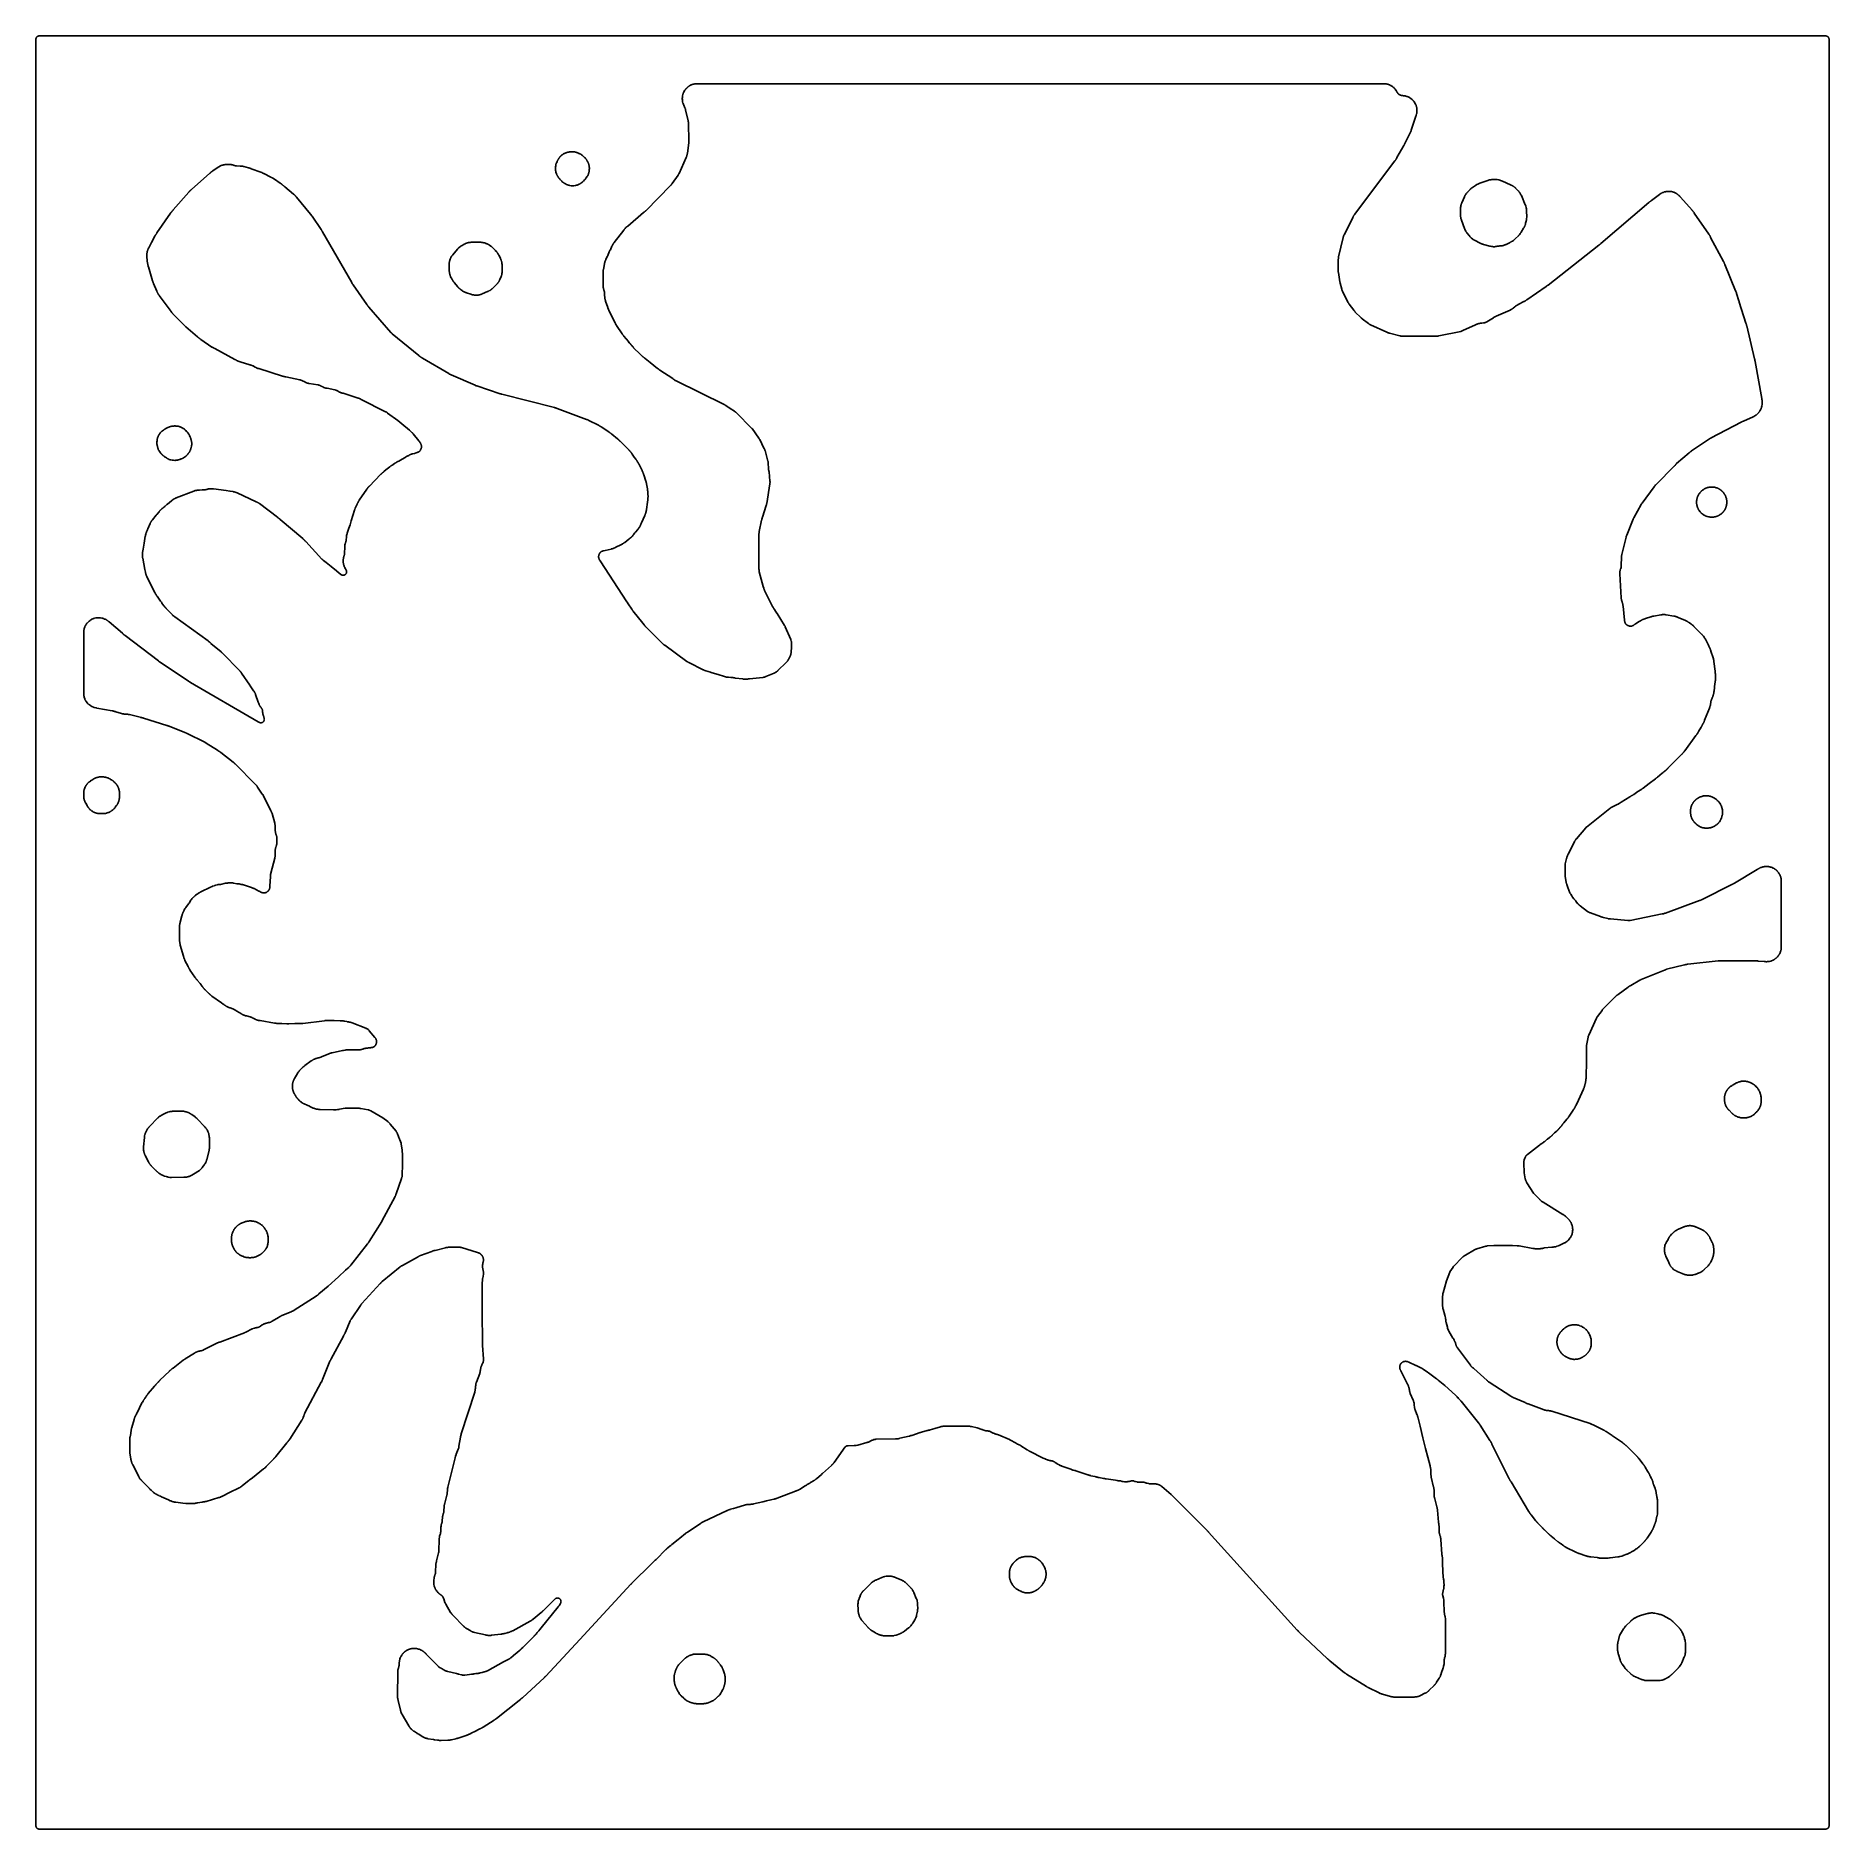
# Model space of a CAD drawing. Header units: millimetres. Extents: x 0 to 300, y 0 to 300.
import ezdxf

# ---------------------------------------------------------------- set-up
doc = ezdxf.new("R2010")
doc.units = ezdxf.units.MM
doc.layers.add('CUT', color=7, linetype='CONTINUOUS')

msp = doc.modelspace()

# ---------------------------------------------------------------- linework, layer by layer
at = {"layer": 'CUT'}
for points in [[(0.26, 0.02), (0.22, 0.05), (0.17, 0.08), (0.17, 0.09), (0.13, 0.13), (0.09, 0.17), (0.08, 0.17), (0.05, 0.22), (0.02, 0.26), (0.02, 0.27), (0.01, 0.3), (0, 0.32), (-0.01, 0.34), (-0.02, 0.38), (-0.03, 0.38), (-0.04, 0.42), (-0.04, 0.43), (-0.04, 0.45), (-0.04, 0.48), (-0.05, 0.56), (-0.05, 0.57), (-0.05, 299.43), (-0.05, 299.44), (-0.04, 299.52), (-0.04, 299.55), (-0.04, 299.57), (-0.04, 299.58), (-0.03, 299.62), (-0.02, 299.62), (-0.01, 299.66), (0, 299.68), (0.01, 299.7), (0.02, 299.73), (0.02, 299.74), (0.05, 299.78), (0.08, 299.83), (0.09, 299.83), (0.13, 299.87), (0.17, 299.91), (0.17, 299.92), (0.22, 299.95), (0.26, 299.98), (0.27, 299.98), (0.3, 299.99), (0.32, 300), (0.34, 300.01), (0.38, 300.02), (0.38, 300.03), (0.42, 300.04), (0.43, 300.04), (0.45, 300.04), (0.48, 300.04), (0.56, 300.05), (0.57, 300.05), (299.43, 300.05), (299.52, 300.04), (299.55, 300.04), (299.56, 300.04), (299.57, 300.04), (299.58, 300.03), (299.62, 300.02), (299.63, 300.02), (299.64, 300.02), (299.65, 300.01), (299.66, 300.01), (299.67, 300.01), (299.67, 300), (299.68, 300), (299.69, 300), (299.71, 299.99), (299.73, 299.98), (299.74, 299.98), (299.78, 299.95), (299.83, 299.91), (299.84, 299.9), (299.87, 299.87), (299.9, 299.84), (299.91, 299.83), (299.92, 299.82), (299.93, 299.8), (299.94, 299.78), (299.95, 299.78), (299.96, 299.76), (299.96, 299.75), (299.97, 299.73), (299.99, 299.69), (300, 299.68), (300.02, 299.63), (300.02, 299.62), (300.03, 299.57), (300.04, 299.52), (300.04, 299.51), (300.04, 299.5), (300.04, 299.48), (300.04, 299.46), (300.04, 299.45), (300.05, 299.44), (300.05, 299.43), (300.05, 0.57), (300.05, 0.56), (300.04, 0.55), (300.04, 0.54), (300.04, 0.52), (300.04, 0.5), (300.04, 0.49), (300.04, 0.48), (300.03, 0.43), (300.02, 0.38), (300.02, 0.37), (300, 0.32), (299.99, 0.31), (299.97, 0.27), (299.96, 0.25), (299.96, 0.24), (299.95, 0.22), (299.94, 0.22), (299.93, 0.2), (299.92, 0.18), (299.91, 0.17), (299.9, 0.16), (299.87, 0.13), (299.84, 0.1), (299.83, 0.09), (299.78, 0.05), (299.74, 0.02), (299.73, 0.02), (299.71, 0.01), (299.69, 0), (299.68, 0), (299.67, 0), (299.67, -0.01), (299.66, -0.01), (299.65, -0.01), (299.64, -0.02), (299.63, -0.02), (299.62, -0.02), (299.58, -0.03), (299.57, -0.04), (299.56, -0.04), (299.55, -0.04), (299.52, -0.04), (299.43, -0.05), (0.57, -0.05), (0.56, -0.05), (0.48, -0.04), (0.45, -0.04), (0.43, -0.04), (0.42, -0.04), (0.38, -0.03), (0.38, -0.02), (0.34, -0.01), (0.32, 0), (0.3, 0.01), (0.27, 0.02)], [(7.99, 189.68), (7.99, 189.67), (7.99, 189.65), (7.99, 189.6), (8.01, 189.52), (8.05, 189.36), (8.06, 189.32), (8.12, 189.14), (8.13, 189.12), (8.15, 189.06), (8.17, 189.02), (8.17, 189.01), (8.21, 188.94), (8.23, 188.89), (8.26, 188.84), (8.32, 188.74), (8.33, 188.72), (8.35, 188.7), (8.35, 188.69), (8.37, 188.66), (8.38, 188.65), (8.39, 188.64), (8.42, 188.59), (8.54, 188.44), (8.56, 188.41), (8.59, 188.37), (8.67, 188.28), (8.71, 188.24), (8.75, 188.21), (8.8, 188.17), (8.84, 188.14), (8.85, 188.14), (8.88, 188.11), (8.88, 188.1), (8.92, 188.08), (9.07, 187.97), (9.14, 187.92), (9.29, 187.84), (9.32, 187.82), (9.49, 187.75), (9.52, 187.73), (9.53, 187.73), (9.54, 187.72), (9.55, 187.72), (9.59, 187.7), (9.6, 187.7), (9.65, 187.68), (9.7, 187.66), (9.76, 187.65), (9.78, 187.65), (9.98, 187.6), (10.02, 187.59), (10.06, 187.58), (10.1, 187.57), (10.14, 187.56), (12.7, 187.11), (12.73, 187.1), (12.75, 187.09), (12.78, 187.09), (12.81, 187.08), (12.83, 187.08), (12.86, 187.07), (12.87, 187.07), (12.9, 187.06), (12.92, 187.06), (12.93, 187.06), (12.95, 187.05), (12.98, 187.05), (12.99, 187.04), (13, 187.04), (13.02, 187.03), (13.04, 187.03), (13.07, 187.02), (13.08, 187.01), (13.12, 187.01), (13.13, 187), (13.15, 187), (13.18, 186.99), (13.19, 186.98), (13.2, 186.98), (13.21, 186.98), (13.22, 186.97), (13.23, 186.97), (13.26, 186.96), (13.27, 186.95), (13.32, 186.93), (14.29, 186.65), (14.31, 186.64), (14.34, 186.63), (14.37, 186.62), (14.48, 186.59), (14.53, 186.58), (14.54, 186.58), (14.59, 186.57), (14.7, 186.55), (14.74, 186.54), (14.83, 186.53), (14.9, 186.53), (14.97, 186.53), (15.29, 186.51), (15.3, 186.51), (15.33, 186.51), (15.35, 186.51), (15.42, 186.5), (15.47, 186.5), (15.5, 186.49), (15.51, 186.49), (15.53, 186.48), (15.61, 186.47), (17.41, 186.01), (17.44, 186), (17.49, 185.99), (17.54, 185.98), (17.58, 185.98), (17.6, 185.98), (17.63, 185.97), (17.65, 185.96), (17.66, 185.96), (17.7, 185.94), (17.75, 185.93), (17.79, 185.92), (17.86, 185.91), (17.94, 185.88), (17.97, 185.87), (21.88, 184.65), (21.89, 184.65), (21.9, 184.64), (21.97, 184.62), (21.98, 184.61), (22, 184.6), (22.05, 184.58), (22.07, 184.58), (22.1, 184.57), (22.11, 184.56), (22.13, 184.56), (22.14, 184.55), (22.15, 184.55), (22.16, 184.55), (22.18, 184.54), (22.19, 184.54), (22.21, 184.53), (22.24, 184.53), (22.25, 184.52), (22.26, 184.52), (22.27, 184.52), (22.31, 184.51), (22.33, 184.5), (22.35, 184.49), (24.76, 183.52), (24.78, 183.51), (24.79, 183.51), (24.81, 183.5), (24.82, 183.5), (24.83, 183.49), (24.86, 183.48), (24.89, 183.47), (24.92, 183.46), (24.93, 183.46), (24.94, 183.45), (24.97, 183.44), (24.99, 183.43), (25.01, 183.42), (25.02, 183.42), (25.04, 183.41), (25.06, 183.4), (25.07, 183.4), (25.12, 183.38), (25.13, 183.38), (25.14, 183.37), (25.15, 183.37), (25.15, 183.36), (25.16, 183.36), (25.18, 183.34), (25.19, 183.34), (25.21, 183.32), (25.23, 183.31), (25.26, 183.29), (28.2, 181.85), (28.28, 181.79), (28.39, 181.72), (28.41, 181.71), (28.47, 181.68), (30.33, 180.49), (30.36, 180.48), (30.38, 180.46), (30.4, 180.45), (30.41, 180.45), (30.42, 180.45), (30.42, 180.44), (30.43, 180.44), (30.45, 180.42), (30.47, 180.41), (30.48, 180.41), (30.49, 180.4), (30.5, 180.4), (30.51, 180.39), (30.52, 180.38), (30.53, 180.37), (30.55, 180.36), (30.57, 180.35), (30.58, 180.34), (30.59, 180.34), (30.6, 180.33), (30.62, 180.32), (30.63, 180.31), (30.69, 180.27), (30.7, 180.27), (30.71, 180.26), (30.72, 180.26), (30.73, 180.25), (30.74, 180.25), (30.77, 180.22), (30.81, 180.2), (30.84, 180.17), (30.89, 180.14), (30.9, 180.13), (32.98, 178.52), (33.02, 178.49), (33.04, 178.47), (33.05, 178.47), (33.1, 178.42), (33.16, 178.37), (33.17, 178.36), (33.2, 178.32), (33.23, 178.29), (33.24, 178.28), (33.26, 178.24), (33.28, 178.23), (33.3, 178.2), (36.71, 174.75), (36.72, 174.75), (36.73, 174.74), (36.77, 174.7), (36.81, 174.67), (36.83, 174.65), (36.83, 174.64), (36.85, 174.63), (36.86, 174.62), (36.87, 174.61), (36.88, 174.6), (36.97, 174.47), (36.98, 174.45), (37, 174.42), (37.01, 174.4), (37.02, 174.39), (37.04, 174.36), (37.05, 174.33), (37.84, 173.17), (37.86, 173.16), (37.88, 173.13), (37.9, 173.1), (37.91, 173.09), (37.91, 173.08), (37.97, 172.97), (39.28, 170.35), (39.31, 170.31), (39.35, 170.23), (39.38, 170.17), (39.41, 170.11), (39.41, 170.1), (39.42, 170.08), (39.43, 170.05), (39.43, 170.02), (39.45, 169.97), (39.47, 169.91), (39.92, 168.3), (39.93, 168.23), (39.95, 168.16), (39.96, 168.11), (39.96, 168.08), (39.98, 168.03), (39.98, 167.98), (39.98, 167.94), (39.98, 167.92), (40.01, 167.15), (40.01, 167.12), (40.01, 167.07), (40.02, 166.95), (40.03, 166.89), (40.03, 166.88), (40.04, 166.86), (40.04, 166.84), (40.05, 166.81), (40.06, 166.74), (40.06, 166.72), (40.06, 166.68), (40.07, 166.61), (40.09, 166.55), (40.12, 166.46), (40.17, 166.33), (40.18, 166.28), (40.2, 166.23), (40.21, 166.22), (40.22, 166.17), (40.23, 166.12), (40.25, 166.07), (40.25, 166.02), (40.26, 166), (40.26, 165.99), (40.26, 165.93), (40.26, 165.86), (40.27, 165.81), (40.27, 164.91), (40.26, 164.84), (40.26, 164.83), (40.25, 164.78), (40.25, 164.77), (40.25, 164.75), (40.25, 164.74), (40.24, 164.72), (40.24, 164.7), (40.23, 164.67), (40.21, 164.61), (40.21, 164.58), (40.2, 164.56), (40.2, 164.54), (40.19, 164.52), (40.17, 164.47), (40.16, 164.44), (40.16, 164.43), (40.09, 164.21), (40.07, 164.15), (40.06, 164.09), (40.03, 163.97), (40.02, 163.91), (40.02, 163.88), (40.02, 163.84), (40.02, 163.83), (40.01, 163.77), (40.01, 163.72), (40.01, 163.64), (39.99, 162.86), (39.99, 162.84), (39.99, 162.78), (39.99, 162.74), (39.98, 162.71), (39.98, 162.69), (39.98, 162.68), (39.97, 162.66), (39.97, 162.64), (39.96, 162.59), (39.96, 162.57), (39.96, 162.56), (39.95, 162.53), (39.94, 162.5), (39.93, 162.45), (39.92, 162.42), (39.27, 159.91), (39.26, 159.86), (39.24, 159.72), (39.23, 159.69), (39.21, 159.63), (39.2, 159.57), (39.19, 159.48), (39.19, 159.41), (39.19, 159.37), (39.12, 157.73), (39.12, 157.72), (39.12, 157.69), (39.12, 157.68), (39.11, 157.62), (39.11, 157.6), (39.11, 157.57), (39.11, 157.53), (39.11, 157.52), (39.09, 157.43), (39.07, 157.36), (39.07, 157.34), (39.05, 157.3), (39.05, 157.29), (39.04, 157.27), (39.03, 157.25), (39.02, 157.24), (39.01, 157.22), (39, 157.2), (39, 157.19), (38.99, 157.18), (38.97, 157.14), (38.95, 157.09), (38.93, 157.06), (38.9, 157.01), (38.83, 156.94), (38.84, 156.94), (38.8, 156.9), (38.79, 156.9), (38.73, 156.84), (38.68, 156.81), (38.62, 156.77), (38.55, 156.73), (38.52, 156.72), (38.5, 156.71), (38.45, 156.69), (38.43, 156.68), (38.41, 156.67), (38.39, 156.67), (38.37, 156.66), (38.35, 156.66), (38.31, 156.65), (38.26, 156.64), (38.24, 156.64), (38.2, 156.63), (38.07, 156.63), (38, 156.64), (37.99, 156.64), (37.94, 156.65), (37.93, 156.65), (37.91, 156.65), (37.88, 156.66), (37.86, 156.66), (37.83, 156.67), (37.79, 156.68), (37.74, 156.69), (37.72, 156.7), (37.71, 156.7), (37.68, 156.71), (37.67, 156.72), (37.62, 156.75), (37.6, 156.75), (37.58, 156.76), (37.57, 156.77), (37.56, 156.78), (37.55, 156.78), (37.52, 156.8), (37.51, 156.81), (37.46, 156.84), (37.42, 156.86), (37.41, 156.86), (37.39, 156.87), (37.38, 156.88), (37.37, 156.88), (37.36, 156.89), (37.34, 156.9), (37.34, 156.91), (37.32, 156.92), (37.31, 156.93), (37.3, 156.93), (37.27, 156.94), (36.49, 157.34), (36.47, 157.35), (36.41, 157.38), (36.39, 157.39), (36.38, 157.39), (36.36, 157.4), (36.34, 157.41), (36.28, 157.43), (36.17, 157.48), (36.11, 157.5), (36.08, 157.51), (36.05, 157.52), (36.04, 157.53), (35.98, 157.55), (35.95, 157.56), (35.9, 157.58), (35.88, 157.59), (35.86, 157.59), (35.85, 157.59), (34.87, 157.92), (34.83, 157.94), (34.77, 157.96), (34.75, 157.96), (34.74, 157.96), (34.73, 157.97), (34.71, 157.97), (34.69, 157.98), (34.6, 158), (34.59, 158), (34.56, 158.02), (34.55, 158.02), (34.51, 158.03), (34.49, 158.04), (34.44, 158.05), (34.42, 158.05), (34.41, 158.05), (34.39, 158.06), (34.37, 158.06), (34.36, 158.06), (34.33, 158.06), (34.3, 158.06), (34.29, 158.06), (34.28, 158.06), (34.27, 158.06), (34.17, 158.08), (34.15, 158.08), (34.15, 158.09), (34.14, 158.09), (34.13, 158.09), (34.12, 158.09), (34.07, 158.1), (34.06, 158.1), (34.01, 158.12), (33.71, 158.16), (33.68, 158.16), (33.67, 158.16), (33.6, 158.17), (33.06, 158.26), (32.98, 158.28), (32.93, 158.29), (32.87, 158.3), (32.82, 158.3), (32.58, 158.3), (32.52, 158.3), (32.47, 158.3), (32.46, 158.3), (32.43, 158.3), (32.35, 158.3), (32.2, 158.3), (32.13, 158.3), (32.09, 158.29), (32.08, 158.29), (32.05, 158.28), (32.02, 158.28), (31.87, 158.25), (31.85, 158.25), (31.83, 158.25), (31.77, 158.25), (31.7, 158.24), (30.87, 158.06), (30.86, 158.06), (30.78, 158.06), (30.73, 158.06), (30.67, 158.05), (30.66, 158.05), (30.62, 158.05), (30.61, 158.05), (30.56, 158.04), (30.5, 158.03), (30.44, 158.02), (30.42, 158.01), (30.4, 158.01), (30.38, 158.01), (30.35, 158), (30.34, 158), (30.29, 157.98), (30.09, 157.92), (30.03, 157.9), (29.93, 157.86), (29.9, 157.85), (29.86, 157.84), (29.83, 157.84), (29.8, 157.83), (29.58, 157.77), (29.57, 157.76), (29.53, 157.75), (29.51, 157.74), (29.47, 157.73), (29.45, 157.72), (29.43, 157.71), (29.17, 157.6), (29.15, 157.59), (29.14, 157.59), (29.1, 157.57), (29.06, 157.55), (29.05, 157.55), (27.66, 156.85), (27.61, 156.82), (27.58, 156.8), (27.57, 156.8), (27.56, 156.79), (27.53, 156.78), (27.52, 156.78), (27.48, 156.76), (27.47, 156.75), (27.46, 156.75), (27.46, 156.74), (27.45, 156.74), (27.4, 156.71), (27.37, 156.69), (27.35, 156.68), (27.33, 156.67), (27.3, 156.65), (27.29, 156.64), (27.28, 156.64), (27.27, 156.63), (27.26, 156.63), (27.17, 156.57), (27.15, 156.55), (27.13, 156.54), (27.12, 156.54), (27.11, 156.54), (27.05, 156.51), (27.01, 156.47), (27, 156.47), (26.97, 156.44), (26.96, 156.44), (26.95, 156.43), (26.92, 156.41), (26.69, 156.24), (26.66, 156.21), (26.64, 156.19), (26.63, 156.18), (26.61, 156.17), (26.6, 156.16), (26.56, 156.13), (26.5, 156.08), (26.47, 156.05), (26.46, 156.04), (26.42, 156.02), (26.38, 155.98), (26.34, 155.93), (26.33, 155.92), (26.31, 155.89), (26.28, 155.87), (26.25, 155.84), (26.21, 155.8), (26.18, 155.77), (26.14, 155.73), (26.14, 155.72), (26.13, 155.72), (26.11, 155.69), (26.1, 155.68), (26.06, 155.64), (25.98, 155.54), (25.97, 155.52), (25.95, 155.51), (25.94, 155.49), (25.92, 155.46), (25.91, 155.44), (25.9, 155.42), (25.58, 154.93), (25.54, 154.87), (25.52, 154.84), (25.51, 154.83), (25.49, 154.81), (25.05, 154.2), (25.02, 154.15), (25.01, 154.14), (24.99, 154.12), (24.97, 154.1), (24.93, 154.05), (24.9, 154), (24.9, 153.99), (24.88, 153.96), (24.88, 153.95), (24.79, 153.78), (24.78, 153.74), (24.77, 153.74), (24.77, 153.73), (24.77, 153.72), (24.76, 153.72), (24.75, 153.69), (24.74, 153.68), (24.72, 153.63), (24.71, 153.61), (24.67, 153.53), (24.65, 153.49), (24.64, 153.48), (24.63, 153.46), (24.62, 153.43), (24.61, 153.4), (24.56, 153.32), (24.55, 153.3), (24.53, 153.26), (24.52, 153.21), (24.51, 153.17), (24.5, 153.15), (24.45, 152.99), (24.45, 152.98), (24.44, 152.95), (24.43, 152.93), (24.43, 152.92), (24.43, 152.9), (24.42, 152.89), (24.42, 152.88), (24.41, 152.87), (24.41, 152.86), (24.41, 152.84), (24.4, 152.82), (24.4, 152.81), (24.12, 151.72), (24.12, 151.71), (24.11, 151.7), (24.1, 151.66), (24.09, 151.61), (24.09, 151.6), (24.08, 151.58), (24.08, 151.57), (24.08, 151.56), (24.07, 151.54), (24.06, 151.51), (24.06, 151.5), (24.05, 151.49), (24.03, 151.4), (24.03, 151.38), (24.02, 151.34), (24.02, 151.33), (24.01, 151.29), (24, 151.19), (24, 151.13), (24, 151.12), (24, 151.11), (23.98, 151.03), (23.98, 150.96), (23.98, 150.82), (23.98, 150.81), (24, 149.22), (24, 148.77), (24, 148.68), (24, 148.61), (24.01, 148.57), (24.01, 148.51), (24.02, 148.45), (24.03, 148.4), (24.04, 148.34), (24.04, 148.33), (24.04, 148.31), (24.04, 148.25), (24.05, 148.19), (24.06, 148.17), (24.06, 148.16), (24.07, 148.15), (24.07, 148.14), (24.08, 148.1), (24.08, 148.09), (24.09, 148.04), (24.1, 148.01), (24.1, 147.97), (24.11, 147.92), (24.12, 147.87), (24.65, 146.04), (24.67, 145.99), (24.67, 145.98), (24.68, 145.95), (24.68, 145.92), (24.69, 145.9), (24.7, 145.89), (24.7, 145.88), (24.71, 145.86), (24.71, 145.84), (24.72, 145.79), (24.74, 145.74), (24.74, 145.73), (24.75, 145.72), (24.75, 145.71), (24.75, 145.7), (24.76, 145.69), (24.77, 145.69), (24.77, 145.68), (24.77, 145.66), (24.77, 145.65), (24.78, 145.64), (24.78, 145.63), (24.79, 145.6), (24.8, 145.59), (24.8, 145.58), (24.81, 145.55), (24.83, 145.51), (24.84, 145.51), (24.84, 145.5), (24.84, 145.49), (24.85, 145.47), (24.86, 145.45), (24.86, 145.44), (24.87, 145.42), (24.88, 145.4), (24.88, 145.39), (24.9, 145.35), (24.9, 145.34), (25.41, 144.33), (25.44, 144.27), (25.44, 144.26), (25.48, 144.18), (25.5, 144.15), (25.51, 144.12), (25.55, 144.06), (25.56, 144.05), (25.56, 144.04), (25.57, 144.03), (25.59, 144), (25.59, 143.99), (25.6, 143.98), (25.61, 143.97), (25.62, 143.96), (25.62, 143.95), (25.63, 143.94), (25.64, 143.93), (25.64, 143.92), (25.64, 143.91), (25.66, 143.88), (25.73, 143.76), (25.75, 143.73), (25.75, 143.72), (25.79, 143.65), (26.55, 142.53), (26.58, 142.48), (26.62, 142.44), (26.62, 142.43), (26.65, 142.4), (26.66, 142.39), (26.67, 142.38), (26.68, 142.37), (26.73, 142.29), (26.75, 142.25), (26.79, 142.22), (26.8, 142.21), (26.82, 142.18), (26.86, 142.13), (26.89, 142.11), (26.9, 142.1), (26.93, 142.06), (26.94, 142.06), (26.95, 142.04), (27.46, 141.44), (27.59, 141.27), (27.68, 141.15), (27.74, 141.07), (27.79, 140.99), (27.8, 140.97), (27.85, 140.91), (27.85, 140.9), (27.94, 140.77), (27.97, 140.73), (28.01, 140.67), (28.04, 140.65), (28.05, 140.64), (28.06, 140.63), (28.07, 140.62), (28.07, 140.61), (28.1, 140.59), (28.11, 140.57), (28.13, 140.55), (28.14, 140.54), (28.15, 140.53), (28.18, 140.51), (28.18, 140.5), (28.19, 140.5), (28.19, 140.49), (28.2, 140.49), (28.23, 140.46), (28.24, 140.45), (28.27, 140.43), (28.28, 140.41), (28.28, 140.4), (28.68, 140.02), (28.73, 139.97), (28.77, 139.93), (28.78, 139.92), (28.8, 139.9), (28.81, 139.89), (28.81, 139.88), (28.82, 139.87), (28.83, 139.86), (28.86, 139.84), (28.87, 139.83), (28.88, 139.82), (28.89, 139.81), (28.95, 139.75), (28.97, 139.73), (28.98, 139.73), (29.01, 139.7), (29.03, 139.68), (29.04, 139.67), (29.05, 139.65), (29.06, 139.65), (29.09, 139.63), (29.12, 139.6), (29.13, 139.59), (29.14, 139.57), (29.16, 139.56), (29.17, 139.55), (29.22, 139.5), (29.36, 139.38), (29.41, 139.35), (30.99, 138.25), (31.08, 138.19), (31.22, 138.09), (31.29, 138.03), (31.38, 137.97), (31.42, 137.94), (31.44, 137.92), (31.52, 137.86), (31.55, 137.85), (31.56, 137.84), (31.63, 137.79), (31.64, 137.78), (31.66, 137.77), (31.68, 137.76), (31.68, 137.75), (31.69, 137.75), (31.7, 137.74), (31.72, 137.73), (31.75, 137.71), (31.76, 137.7), (31.78, 137.69), (31.8, 137.67), (31.85, 137.64), (31.87, 137.63), (31.88, 137.62), (31.89, 137.62), (31.9, 137.61), (31.91, 137.6), (31.92, 137.6), (31.93, 137.59), (31.94, 137.59), (31.96, 137.58), (31.97, 137.58), (31.98, 137.57), (31.99, 137.57), (32.02, 137.56), (32.03, 137.55), (32.04, 137.55), (32.06, 137.54), (32.06, 137.53), (32.07, 137.53), (32.08, 137.53), (32.1, 137.52), (32.13, 137.5), (32.17, 137.48), (32.18, 137.48), (32.2, 137.47), (32.22, 137.46), (32.27, 137.44), (32.28, 137.44), (32.3, 137.44), (32.31, 137.43), (32.32, 137.43), (32.33, 137.42), (32.37, 137.41), (32.38, 137.4), (32.42, 137.39), (32.43, 137.39), (32.44, 137.39), (32.9, 137.22), (32.92, 137.21), (32.93, 137.21), (32.94, 137.2), (32.95, 137.2), (32.96, 137.19), (32.97, 137.19), (32.98, 137.19), (32.99, 137.18), (33, 137.17), (33.01, 137.17), (33.02, 137.17), (33.04, 137.16), (33.05, 137.15), (33.06, 137.15), (33.07, 137.14), (33.08, 137.14), (33.09, 137.14), (33.1, 137.13), (33.11, 137.13), (33.12, 137.12), (33.13, 137.12), (33.14, 137.12), (33.14, 137.11), (33.19, 137.09), (33.2, 137.09), (33.21, 137.08), (33.24, 137.07), (33.25, 137.07), (33.25, 137.06), (33.26, 137.06), (33.27, 137.05), (33.27, 137.04), (33.28, 137.04), (33.3, 137.03), (33.31, 137.03), (33.33, 137.02), (33.69, 136.8), (33.88, 136.68), (33.9, 136.67), (33.92, 136.66), (33.95, 136.64), (34.06, 136.57), (34.24, 136.46), (34.26, 136.44), (34.33, 136.4), (34.34, 136.39), (34.35, 136.38), (34.36, 136.38), (34.37, 136.37), (34.4, 136.34), (34.43, 136.32), (34.48, 136.29), (34.53, 136.27), (34.58, 136.26), (34.58, 136.25), (34.59, 136.25), (34.64, 136.23), (34.74, 136.19), (34.79, 136.16), (34.84, 136.15), (34.84, 136.14), (34.85, 136.14), (34.88, 136.13), (34.91, 136.12), (34.92, 136.11), (35.01, 136.08), (35.09, 136.05), (35.14, 136.04), (35.18, 136.03), (35.82, 135.86), (35.86, 135.85), (35.92, 135.83), (35.94, 135.83), (35.95, 135.83), (35.95, 135.82), (35.97, 135.82), (35.99, 135.81), (36, 135.81), (36.01, 135.81), (36.01, 135.8), (36.02, 135.8), (36.03, 135.8), (36.05, 135.79), (36.06, 135.79), (36.08, 135.78), (36.1, 135.77), (36.11, 135.77), (36.13, 135.75), (36.16, 135.74), (36.17, 135.73), (36.18, 135.73), (36.19, 135.72), (36.23, 135.7), (36.25, 135.69), (36.26, 135.69), (36.27, 135.68), (36.28, 135.68), (36.31, 135.66), (36.52, 135.56), (36.54, 135.55), (36.56, 135.54), (36.59, 135.52), (36.61, 135.51), (36.64, 135.5), (36.66, 135.49), (36.67, 135.49), (36.68, 135.48), (36.69, 135.47), (36.71, 135.46), (36.72, 135.46), (36.73, 135.46), (36.75, 135.45), (36.76, 135.45), (36.78, 135.43), (36.83, 135.41), (36.87, 135.39), (36.92, 135.38), (36.93, 135.37), (36.99, 135.35), (37.06, 135.33), (37.07, 135.33), (37.08, 135.33), (37.1, 135.32), (37.11, 135.32), (37.14, 135.31), (37.15, 135.31), (37.17, 135.3), (37.23, 135.28), (37.3, 135.27), (37.31, 135.27), (37.33, 135.27), (37.36, 135.27), (37.38, 135.27), (37.39, 135.27), (37.39, 135.26), (37.41, 135.25), (37.45, 135.25), (37.48, 135.25), (39.86, 134.84), (39.91, 134.83), (39.99, 134.82), (40.06, 134.82), (40.07, 134.82), (40.1, 134.82), (40.12, 134.81), (40.17, 134.8), (40.22, 134.79), (40.28, 134.79), (40.33, 134.79), (40.42, 134.79), (40.43, 134.79), (40.45, 134.78), (40.52, 134.77), (40.55, 134.77), (40.58, 134.77), (40.59, 134.77), (40.62, 134.77), (40.64, 134.77), (40.65, 134.77), (40.72, 134.76), (40.77, 134.76), (40.8, 134.76), (40.83, 134.76), (40.84, 134.76), (41.05, 134.76), (41.07, 134.76), (41.09, 134.76), (41.11, 134.76), (41.97, 134.72), (42, 134.72), (42.29, 134.72), (42.31, 134.72), (43.31, 134.75), (43.78, 134.75), (43.82, 134.75), (44.09, 134.77), (44.1, 134.77), (44.14, 134.77), (44.18, 134.77), (44.21, 134.77), (44.22, 134.77), (44.29, 134.78), (44.3, 134.78), (44.35, 134.78), (44.37, 134.78), (44.47, 134.79), (44.53, 134.79), (44.6, 134.79), (48.23, 135.24), (48.31, 135.26), (48.35, 135.27), (48.36, 135.27), (48.44, 135.28), (48.45, 135.28), (48.46, 135.28), (49.87, 135.26), (50.86, 135.24), (50.9, 135.24), (50.98, 135.23), (51.02, 135.23), (51.08, 135.22), (51.11, 135.22), (51.14, 135.22), (51.15, 135.22), (51.22, 135.21), (51.25, 135.21), (51.26, 135.21), (51.27, 135.21), (51.28, 135.21), (51.32, 135.2), (51.37, 135.19), (51.55, 135.16), (51.64, 135.14), (51.98, 135.08), (52.02, 135.07), (52.13, 135.05), (52.22, 135.04), (52.26, 135.03), (52.28, 135.03), (52.29, 135.03), (52.3, 135.03), (52.31, 135.03), (52.32, 135.03), (52.32, 135.02), (52.33, 135.02), (52.34, 135.02), (52.35, 135.02), (52.37, 135.02), (52.38, 135.01), (52.4, 135.01), (52.47, 135), (52.48, 135), (52.49, 135), (52.53, 134.99), (52.54, 134.99), (52.55, 134.98), (52.56, 134.98), (52.57, 134.98), (52.58, 134.98), (52.61, 134.97), (52.62, 134.97), (52.63, 134.97), (52.64, 134.96), (52.72, 134.94), (52.74, 134.93), (52.77, 134.93), (52.81, 134.91), (52.86, 134.89), (52.9, 134.88), (55.16, 133.97), (55.19, 133.96), (55.23, 133.94), (55.24, 133.94), (55.28, 133.92), (55.48, 133.8), (55.49, 133.79), (55.51, 133.78), (55.53, 133.77), (55.56, 133.76), (55.57, 133.75), (55.59, 133.74), (55.6, 133.74), (55.62, 133.71), (55.64, 133.69), (55.7, 133.62), (55.75, 133.57), (55.76, 133.57), (55.75, 133.56), (56.68, 132.42), (56.69, 132.41), (56.77, 132.31), (56.78, 132.3), (56.82, 132.25), (56.85, 132.2), (56.85, 132.19), (56.9, 132.07), (56.91, 132.04), (56.93, 131.99), (56.95, 131.93), (56.96, 131.86), (56.96, 131.83), (56.97, 131.73), (56.97, 131.72), (56.97, 131.7), (56.96, 131.68), (56.96, 131.63), (56.96, 131.59), (56.96, 131.56), (56.96, 131.55), (56.95, 131.54), (56.95, 131.51), (56.95, 131.5), (56.95, 131.49), (56.95, 131.48), (56.94, 131.48), (56.94, 131.47), (56.93, 131.46), (56.91, 131.41), (56.91, 131.4), (56.9, 131.38), (56.89, 131.36), (56.89, 131.35), (56.88, 131.33), (56.87, 131.31), (56.86, 131.27), (56.85, 131.25), (56.85, 131.24), (56.85, 131.23), (56.83, 131.19), (56.81, 131.16), (56.81, 131.15), (56.79, 131.13), (56.79, 131.12), (56.78, 131.11), (56.76, 131.09), (56.75, 131.08), (56.74, 131.07), (56.74, 131.06), (56.73, 131.05), (56.72, 131.04), (56.7, 131.02), (56.69, 131.02), (56.68, 131), (56.64, 130.96), (56.63, 130.95), (56.62, 130.94), (56.61, 130.94), (56.6, 130.93), (56.58, 130.92), (56.58, 130.91), (56.57, 130.91), (56.56, 130.9), (56.55, 130.89), (56.54, 130.89), (56.53, 130.88), (56.51, 130.87), (56.48, 130.86), (56.47, 130.86), (56.46, 130.85), (56.45, 130.85), (56.44, 130.84), (56.41, 130.83), (56.39, 130.81), (56.38, 130.8), (56.37, 130.8), (56.28, 130.77), (56.26, 130.76), (56.23, 130.75), (56.21, 130.75), (56.18, 130.74), (56.16, 130.74), (56.15, 130.74), (56.09, 130.74), (56.07, 130.73), (56.05, 130.73), (56.02, 130.73), (56.01, 130.72), (55.99, 130.72), (55.97, 130.71), (55.96, 130.71), (55.93, 130.71), (55.87, 130.71), (55.8, 130.7), (55.63, 130.69), (55.46, 130.67), (55.45, 130.67), (55.41, 130.66), (55.39, 130.66), (55.38, 130.66), (55.36, 130.65), (55.35, 130.65), (55.34, 130.65), (55.31, 130.64), (55.25, 130.63), (55.24, 130.63), (55.23, 130.63), (55.22, 130.63), (55.17, 130.63), (55.12, 130.62), (55.09, 130.61), (55.06, 130.61), (55.05, 130.6), (55.04, 130.6), (55.03, 130.6), (55.02, 130.6), (55.01, 130.59), (54.99, 130.59), (54.98, 130.59), (54.97, 130.58), (54.93, 130.57), (54.92, 130.57), (54.89, 130.56), (54.77, 130.51), (54.73, 130.5), (54.72, 130.5), (54.71, 130.5), (54.7, 130.49), (54.66, 130.48), (54.65, 130.48), (54.61, 130.46), (54.6, 130.46), (54.59, 130.46), (54.57, 130.45), (54.55, 130.45), (54.54, 130.45), (54.48, 130.43), (54.47, 130.43), (54.45, 130.42), (54.4, 130.41), (54.39, 130.41), (54.35, 130.4), (54.32, 130.4), (54.26, 130.39), (54.24, 130.39), (54.23, 130.39), (54.21, 130.39), (51.96, 130.34), (51.91, 130.34), (51.84, 130.34), (51.75, 130.33), (51.66, 130.32), (51.64, 130.31), (51.45, 130.28), (51.42, 130.28), (51.37, 130.27), (51.36, 130.27), (51.32, 130.26), (51.29, 130.26), (49.53, 129.88), (49.47, 129.86), (49.43, 129.85), (49.34, 129.82), (49.32, 129.82), (49.27, 129.81), (49.21, 129.79), (49.12, 129.76), (49.07, 129.74), (49, 129.71), (48.97, 129.7), (48.95, 129.69), (47.75, 129.17), (47.69, 129.15), (47.66, 129.14), (47.65, 129.14), (47.63, 129.13), (47.58, 129.11), (47.52, 129.08), (47.51, 129.08), (47.5, 129.07), (47.49, 129.07), (47.44, 129.06), (47.43, 129.06), (47.38, 129.05), (47.36, 129.05), (47.33, 129.04), (47.3, 129.03), (47.27, 129.03), (47.23, 129.02), (47.22, 129.02), (47.2, 129.02), (47.18, 129.01), (47.17, 129.01), (47.14, 129), (47.12, 129), (47.06, 128.98), (47.04, 128.97), (47.01, 128.96), (46.95, 128.95), (46.89, 128.93), (46.83, 128.91), (46.82, 128.9), (46.7, 128.85), (46.69, 128.85), (46.64, 128.84), (46.62, 128.83), (46.59, 128.82), (46.53, 128.8), (46.48, 128.78), (46.43, 128.75), (46.4, 128.73), (46.37, 128.71), (46.36, 128.7), (46.35, 128.69), (46.32, 128.67), (46.18, 128.58), (46.15, 128.57), (46.09, 128.54), (46.04, 128.51), (44.95, 127.72), (44.91, 127.69), (44.88, 127.65), (44.86, 127.64), (44.81, 127.6), (44.71, 127.52), (44.65, 127.46), (44.64, 127.45), (44.52, 127.33), (44.51, 127.33), (44.47, 127.3), (44.44, 127.27), (44.2, 127.02), (44.19, 127), (44.15, 126.96), (44.13, 126.94), (44.09, 126.9), (44.06, 126.85), (44.05, 126.84), (44.04, 126.83), (44.04, 126.82), (44.01, 126.79), (43.95, 126.73), (43.93, 126.7), (43.92, 126.69), (43.91, 126.68), (43.89, 126.66), (43.89, 126.65), (43.88, 126.64), (43.87, 126.63), (43.86, 126.62), (43.83, 126.6), (43.8, 126.54), (43.76, 126.49), (43.75, 126.47), (43.74, 126.44), (43.73, 126.43), (43.73, 126.42), (43.72, 126.39), (43.23, 125.55), (43.21, 125.52), (43.2, 125.49), (43.2, 125.48), (43.19, 125.47), (43.12, 125.34), (43.11, 125.31), (43.08, 125.27), (43.07, 125.25), (43.06, 125.21), (43.05, 125.2), (43.04, 125.16), (43.03, 125.14), (43.03, 125.13), (43.02, 125.1), (43.02, 125.09), (43.01, 125.06), (43, 125.05), (42.99, 124.99), (42.98, 124.96), (42.96, 124.9), (42.95, 124.85), (42.94, 124.83), (42.94, 124.81), (42.93, 124.78), (42.92, 124.75), (42.9, 124.66), (42.9, 124.63), (42.9, 124.62), (42.9, 124.61), (42.9, 124.59), (42.89, 124.57), (42.89, 124.56), (42.89, 124.55), (42.89, 124.53), (42.88, 124.46), (42.88, 124.4), (42.88, 124.36), (42.88, 124.2), (42.88, 124.17), (42.88, 124.13), (42.89, 123.96), (42.9, 123.88), (42.91, 123.83), (42.92, 123.81), (42.92, 123.78), (42.93, 123.75), (42.94, 123.74), (42.94, 123.73), (42.94, 123.72), (42.95, 123.67), (42.96, 123.63), (43, 123.53), (43, 123.51), (43.01, 123.49), (43.01, 123.46), (43.02, 123.44), (43.03, 123.41), (43.03, 123.4), (43.04, 123.39), (43.05, 123.37), (43.07, 123.31), (43.07, 123.3), (43.09, 123.25), (43.11, 123.19), (43.12, 123.18), (43.12, 123.17), (43.19, 123.04), (43.2, 123.02), (43.21, 123), (43.22, 122.98), (43.25, 122.94), (43.32, 122.81), (43.33, 122.79), (43.35, 122.77), (43.35, 122.76), (43.37, 122.74), (43.38, 122.71), (43.39, 122.69), (43.4, 122.68), (43.41, 122.68), (43.41, 122.67), (43.42, 122.66), (43.42, 122.65), (43.43, 122.65), (43.43, 122.64), (43.44, 122.62), (43.44, 122.61), (43.45, 122.61), (43.45, 122.6), (43.46, 122.56), (43.49, 122.51), (43.5, 122.51), (43.52, 122.49), (43.53, 122.48), (43.53, 122.47), (43.54, 122.46), (43.54, 122.45), (43.55, 122.44), (43.57, 122.42), (43.57, 122.41), (43.58, 122.4), (43.61, 122.36), (43.62, 122.35), (43.64, 122.33), (43.65, 122.33), (43.65, 122.32), (43.66, 122.3), (43.7, 122.25), (43.71, 122.25), (43.74, 122.21), (43.76, 122.19), (43.77, 122.18), (43.8, 122.15), (43.81, 122.15), (43.81, 122.14), (43.83, 122.12), (43.85, 122.1), (43.86, 122.08), (43.88, 122.05), (43.93, 122), (44.03, 121.9), (44.04, 121.9), (44.04, 121.89), (44.06, 121.88), (44.08, 121.85), (44.09, 121.85), (44.09, 121.84), (44.12, 121.8), (44.13, 121.8), (44.15, 121.78), (44.17, 121.76), (44.18, 121.76), (44.18, 121.75), (44.19, 121.74), (44.2, 121.73), (44.21, 121.72), (44.22, 121.72), (44.24, 121.7), (44.25, 121.69), (44.26, 121.69), (44.3, 121.66), (44.31, 121.65), (44.38, 121.59), (44.43, 121.55), (44.44, 121.55), (44.47, 121.53), (44.48, 121.52), (44.51, 121.5), (44.55, 121.47), (44.59, 121.45), (44.6, 121.45), (44.62, 121.43), (44.63, 121.43), (44.64, 121.42), (44.66, 121.41), (44.7, 121.38), (44.75, 121.36), (44.77, 121.35), (44.81, 121.33), (44.83, 121.32), (44.85, 121.31), (44.86, 121.31), (45.33, 121.1), (45.72, 120.92), (45.76, 120.9), (45.82, 120.87), (46.36, 120.62), (46.37, 120.62), (46.4, 120.61), (46.43, 120.6), (46.46, 120.59), (46.49, 120.58), (46.5, 120.58), (46.54, 120.57), (46.56, 120.56), (46.57, 120.56), (46.57, 120.55), (46.58, 120.55), (46.59, 120.55), (46.6, 120.54), (46.62, 120.53), (46.63, 120.53), (46.63, 120.52), (46.68, 120.5), (46.73, 120.49), (46.75, 120.49), (46.81, 120.47), (46.87, 120.46), (46.89, 120.45), (46.91, 120.45), (46.95, 120.44), (47.01, 120.44), (47.02, 120.44), (47.03, 120.44), (47.16, 120.42), (47.18, 120.42), (47.2, 120.41), (47.22, 120.41), (47.24, 120.4), (47.29, 120.4), (47.31, 120.4), (47.35, 120.39), (47.39, 120.38), (47.44, 120.38), (47.5, 120.38), (49.77, 120.35), (50.07, 120.35), (50.11, 120.35), (50.12, 120.35), (50.18, 120.35), (50.22, 120.35), (50.41, 120.36), (50.45, 120.36), (50.52, 120.36), (50.61, 120.37), (50.67, 120.38), (50.68, 120.39), (50.72, 120.4), (50.73, 120.4), (50.75, 120.41), (50.76, 120.41), (51.71, 120.58), (51.76, 120.59), (51.82, 120.59), (51.89, 120.59), (51.92, 120.6), (51.93, 120.6), (51.94, 120.6), (51.95, 120.6), (51.96, 120.6), (53.19, 120.59), (53.64, 120.59), (54.01, 120.58), (54.12, 120.58), (54.13, 120.58), (54.17, 120.57), (54.18, 120.57), (54.23, 120.56), (54.28, 120.56), (54.29, 120.56), (54.3, 120.56), (54.35, 120.55), (55.55, 120.32), (55.59, 120.31), (55.6, 120.3), (55.62, 120.3), (55.64, 120.3), (55.65, 120.3), (55.65, 120.29), (55.66, 120.29), (55.67, 120.29), (55.68, 120.29), (55.68, 120.28), (55.69, 120.28), (55.7, 120.28), (55.71, 120.28), (55.72, 120.28), (55.74, 120.27), (55.75, 120.27), (55.75, 120.26), (55.76, 120.26), (55.77, 120.26), (55.78, 120.26), (55.78, 120.25), (55.79, 120.25), (55.8, 120.25), (55.83, 120.23), (55.84, 120.23), (55.86, 120.23), (55.87, 120.23), (55.87, 120.22), (55.88, 120.22), (55.89, 120.22), (55.9, 120.21), (55.9, 120.2), (55.95, 120.17), (55.96, 120.17), (55.98, 120.16), (56, 120.15), (56, 120.14), (56.01, 120.14), (58.02, 118.99), (58.83, 118.36), (58.87, 118.33), (58.88, 118.32), (59.22, 117.99), (59.26, 117.94), (60.22, 116.73), (60.24, 116.71), (60.25, 116.69), (60.26, 116.68), (60.28, 116.66), (60.29, 116.63), (60.32, 116.59), (60.33, 116.58), (60.36, 116.54), (60.38, 116.53), (60.38, 116.52), (60.39, 116.49), (60.42, 116.42), (60.43, 116.4), (60.43, 116.39), (60.43, 116.38), (60.44, 116.35), (60.45, 116.32), (60.81, 115.42), (60.82, 115.39), (60.83, 115.37), (60.84, 115.35), (60.86, 115.3), (61.07, 114.72), (61.1, 114.56), (61.27, 113.65), (61.27, 113.35), (61.28, 112.98), (61.28, 112.68), (61.28, 112.36), (61.28, 112.12), (61.29, 111.84), (61.29, 111.61), (61.29, 111.47), (61.29, 111.32), (61.29, 111.22), (61.29, 111.16), (61.26, 109.39), (61.26, 109.37), (61.26, 109.36), (61.26, 109.34), (61.25, 109.28), (61.24, 109.19), (61.24, 109.17), (61.24, 109.15), (61.23, 109.13), (61.23, 109.11), (61.23, 109.09), (61.22, 109.07), (61.21, 109.06), (61.19, 109.01), (61.16, 108.94), (61.14, 108.89), (61.12, 108.83), (60.23, 106.24), (60.21, 106.18), (60.2, 106.14), (60.17, 106.06), (60.17, 106.05), (60.15, 106.01), (60.15, 106), (60.15, 105.99), (60.14, 105.98), (60.14, 105.97), (60.13, 105.96), (60.12, 105.95), (60.12, 105.94), (60.11, 105.93), (60.09, 105.89), (60.09, 105.88), (60.07, 105.85), (60.07, 105.84), (57.87, 101.67), (57.86, 101.65), (57.85, 101.63), (55.75, 98.31), (55.73, 98.28), (55.71, 98.24), (55.7, 98.23), (55.7, 98.22), (55.69, 98.21), (55.69, 98.2), (55.68, 98.19), (55.68, 98.18), (55.67, 98.18), (55.67, 98.17), (55.66, 98.16), (55.66, 98.15), (55.65, 98.14), (55.64, 98.13), (55.64, 98.12), (55.63, 98.12), (55.63, 98.11), (55.62, 98.1), (55.61, 98.09), (55.61, 98.08), (55.59, 98.05), (55.58, 98.04), (55.57, 98.03), (55.56, 98.02), (55.52, 97.98), (55.51, 97.96), (55.48, 97.93), (55.46, 97.91), (52.65, 94.34), (52.61, 94.29), (52.59, 94.27), (52.55, 94.21), (52.54, 94.2), (52.53, 94.18), (52.49, 94.14), (52.35, 94), (52.33, 93.98), (52.31, 93.96), (52.15, 93.82), (51.79, 93.49), (50.59, 92.39), (48.88, 90.82), (47.33, 89.52), (47.2, 89.41), (47.19, 89.4), (47.19, 89.39), (47.18, 89.39), (47.17, 89.38), (47.17, 89.37), (47.13, 89.34), (47.12, 89.34), (47.11, 89.33), (47.1, 89.32), (47.09, 89.32), (47.08, 89.31), (47.06, 89.3), (47.04, 89.28), (47.03, 89.27), (47.02, 89.26), (47.01, 89.26), (47, 89.25), (46.99, 89.24), (46.98, 89.23), (46.97, 89.22), (46.96, 89.22), (46.95, 89.21), (46.94, 89.2), (46.93, 89.2), (46.92, 89.2), (46.91, 89.19), (46.89, 89.18), (46.88, 89.17), (46.88, 89.16), (43.2, 86.78), (43.18, 86.77), (43.16, 86.76), (43.13, 86.74), (43.1, 86.73), (43.08, 86.72), (43.06, 86.71), (43.05, 86.71), (43.04, 86.7), (43.03, 86.7), (43.01, 86.69), (43, 86.68), (42.99, 86.67), (42.98, 86.67), (42.95, 86.66), (42.94, 86.65), (42.93, 86.65), (42.9, 86.64), (42.87, 86.63), (42.86, 86.62), (42.85, 86.62), (42.85, 86.61), (42.69, 86.54), (42.66, 86.53), (41.12, 85.88), (41.08, 85.87), (41.07, 85.86), (41, 85.83), (40.93, 85.79), (40.9, 85.77), (40.88, 85.76), (40.86, 85.75), (40.85, 85.75), (40.79, 85.72), (40.76, 85.7), (40.75, 85.69), (40.74, 85.68), (40.72, 85.67), (40.7, 85.66), (40.69, 85.66), (40.66, 85.65), (40.62, 85.62), (40.58, 85.59), (39.5, 84.96), (39.46, 84.93), (39.42, 84.9), (39.41, 84.89), (39.4, 84.88), (39.33, 84.84), (39.32, 84.83), (39.27, 84.81), (39.26, 84.8), (39.23, 84.79), (39.17, 84.78), (39.11, 84.76), (39.09, 84.76), (39.07, 84.75), (39.01, 84.74), (38.99, 84.74), (38.96, 84.73), (38.94, 84.73), (38.93, 84.73), (38.92, 84.72), (38.91, 84.72), (38.89, 84.71), (38.87, 84.71), (38.85, 84.71), (38.81, 84.7), (38.76, 84.69), (38.66, 84.67), (38.58, 84.65), (38.51, 84.62), (38.47, 84.61), (38.43, 84.6), (38.41, 84.59), (38.4, 84.59), (38.36, 84.58), (38.35, 84.57), (38.31, 84.56), (38.3, 84.55), (38.18, 84.49), (38.15, 84.48), (38.14, 84.48), (38.13, 84.48), (38.12, 84.47), (38.11, 84.47), (38.07, 84.46), (38.02, 84.44), (38, 84.43), (37.99, 84.42), (37.96, 84.41), (37.91, 84.38), (37.89, 84.36), (37.87, 84.34), (37.84, 84.32), (37.52, 84.12), (37.49, 84.1), (37.48, 84.09), (37.47, 84.09), (37.46, 84.08), (37.45, 84.07), (37.44, 84.06), (37.43, 84.06), (37.42, 84.05), (37.41, 84.04), (37.4, 84.03), (37.39, 84.03), (37.36, 84.01), (37.35, 84.01), (37.35, 84), (37.34, 84), (37.33, 83.99), (37.31, 83.98), (37.3, 83.98), (37.27, 83.97), (37.27, 83.96), (37.26, 83.96), (37.25, 83.95), (37.21, 83.94), (37.2, 83.93), (37.19, 83.93), (37.17, 83.92), (37.15, 83.91), (37.14, 83.91), (37.12, 83.9), (37.11, 83.9), (37.08, 83.89), (37.07, 83.89), (37.06, 83.89), (37.05, 83.89), (37.04, 83.89), (37.03, 83.89), (37.02, 83.89), (36.97, 83.89), (36.96, 83.89), (36.93, 83.89), (36.91, 83.88), (36.9, 83.88), (36.88, 83.87), (36.86, 83.87), (36.85, 83.86), (36.84, 83.86), (36.82, 83.86), (36.81, 83.85), (36.8, 83.85), (36.79, 83.85), (36.68, 83.83), (36.63, 83.82), (36.62, 83.82), (36.57, 83.81), (36.52, 83.79), (36.29, 83.71), (36.27, 83.7), (36.24, 83.69), (36.21, 83.68), (36.2, 83.68), (36.15, 83.66), (36.06, 83.62), (36.02, 83.6), (35.21, 83.18), (35.2, 83.17), (35.14, 83.15), (35.13, 83.14), (35.1, 83.13), (35.09, 83.13), (35.07, 83.12), (35.05, 83.11), (35.02, 83.1), (34.97, 83.07), (34.96, 83.06), (34.92, 83.05), (34.91, 83.05), (34.86, 83.03), (30.72, 81.47), (30.69, 81.46), (30.66, 81.45), (30.64, 81.44), (30.63, 81.44), (30.58, 81.42), (30.56, 81.41), (30.54, 81.4), (30.53, 81.39), (30.52, 81.39), (30.51, 81.39), (30.45, 81.37), (30.44, 81.36), (30.42, 81.35), (30.41, 81.35), (30.4, 81.35), (30.36, 81.33), (30.35, 81.32), (30.34, 81.32), (30.31, 81.31), (30.28, 81.3), (30.27, 81.3), (30.26, 81.29), (30.23, 81.28), (30.22, 81.27), (30.2, 81.26), (30.19, 81.26), (30.18, 81.25), (30.17, 81.25), (30.16, 81.24), (30.14, 81.24), (28.09, 80.2), (28.03, 80.16), (27.98, 80.13), (27.98, 80.12), (27.97, 80.12), (27.96, 80.11), (27.9, 80.09), (27.89, 80.09), (27.88, 80.08), (27.83, 80.06), (27.81, 80.05), (27.72, 80.03), (27.69, 80.02), (27.68, 80.02), (27.61, 80.01), (27.6, 80.01), (27.58, 80), (27.57, 80), (27.55, 80), (27.51, 79.99), (27.5, 79.99), (27.47, 79.98), (27.45, 79.98), (27.36, 79.96), (27.35, 79.96), (27.34, 79.96), (27.32, 79.95), (27.31, 79.95), (27.28, 79.95), (27.26, 79.94), (27.22, 79.93), (27.19, 79.92), (27.11, 79.89), (27.1, 79.89), (27.07, 79.88), (27.04, 79.88), (26.98, 79.86), (26.92, 79.84), (26.86, 79.81), (26.83, 79.79), (26.82, 79.79), (26.81, 79.78), (26.78, 79.77), (26.76, 79.76), (26.74, 79.75), (26.7, 79.74), (26.65, 79.72), (26.61, 79.69), (26.56, 79.66), (26.55, 79.65), (26.54, 79.65), (26.53, 79.64), (26.52, 79.63), (26.48, 79.61), (24.94, 78.64), (24.91, 78.61), (24.9, 78.6), (24.89, 78.6), (24.88, 78.59), (24.87, 78.59), (24.86, 78.58), (24.85, 78.57), (24.83, 78.56), (24.82, 78.56), (24.79, 78.53), (24.78, 78.53), (24.76, 78.52), (24.73, 78.5), (24.71, 78.49), (24.66, 78.45), (24.65, 78.44), (24.61, 78.41), (22.9, 77.11), (22.88, 77.1), (22.85, 77.08), (22.83, 77.06), (22.8, 77.04), (22.78, 77.02), (22.76, 77), (22.75, 77), (22.73, 76.98), (22.71, 76.97), (22.67, 76.94), (22.62, 76.89), (22.59, 76.86), (22.58, 76.85), (22.57, 76.85), (22.55, 76.82), (22.54, 76.81), (22.53, 76.81), (22.49, 76.77), (22.47, 76.75), (22.46, 76.74), (22.44, 76.72), (22.43, 76.72), (22.41, 76.7), (22.38, 76.68), (22.35, 76.65), (22.34, 76.64), (22.29, 76.59), (20.72, 75.06), (20.72, 75.05), (20.71, 75.04), (20.64, 74.99), (20.6, 74.95), (20.56, 74.92), (20.52, 74.88), (20.5, 74.85), (20.49, 74.84), (20.49, 74.83), (20.47, 74.8), (20.46, 74.79), (20.46, 74.78), (20.45, 74.77), (20.42, 74.74), (20.16, 74.49), (20.16, 74.48), (20.15, 74.47), (20.11, 74.43), (20.07, 74.38), (19.99, 74.29), (19.96, 74.26), (19.9, 74.2), (19.86, 74.16), (19.82, 74.12), (19.78, 74.07), (18.75, 72.85), (18.74, 72.83), (18.66, 72.73), (18.62, 72.68), (18.58, 72.62), (18.58, 72.61), (18.57, 72.6), (18.55, 72.58), (18.53, 72.56), (18.52, 72.55), (18.51, 72.54), (18.5, 72.53), (18.49, 72.51), (18.46, 72.46), (18.46, 72.45), (18.44, 72.43), (18.36, 72.29), (18.29, 72.18), (18.26, 72.14), (18.19, 72.01), (18.1, 71.9), (18.08, 71.87), (18.06, 71.85), (18.05, 71.83), (18.04, 71.82), (18, 71.78), (17.96, 71.73), (17.94, 71.7), (17.91, 71.65), (17.89, 71.6), (17.89, 71.59), (17.79, 71.42), (17.76, 71.38), (17.74, 71.35), (17.7, 71.29), (16.89, 69.63), (16.87, 69.59), (16.84, 69.53), (16.82, 69.49), (16.81, 69.47), (16.72, 69.31), (16.71, 69.29), (16.71, 69.28), (16.68, 69.24), (16.67, 69.22), (16.66, 69.21), (16.66, 69.2), (16.65, 69.19), (16.63, 69.14), (16.63, 69.13), (16.6, 69.09), (16.6, 69.08), (16.59, 69.06), (16.58, 69.05), (16.57, 69.03), (16.56, 69.01), (16.56, 69), (16.56, 68.99), (16.55, 68.98), (16.55, 68.96), (16.54, 68.95), (16.54, 68.94), (16.53, 68.93), (16.52, 68.9), (16.51, 68.88), (16.5, 68.84), (16.49, 68.83), (16.48, 68.79), (16.47, 68.75), (16.46, 68.73), (16.45, 68.68), (16.44, 68.67), (16.42, 68.61), (16.41, 68.57), (16.4, 68.56), (16.4, 68.54), (16.39, 68.53), (16.39, 68.52), (16.39, 68.51), (16, 67.15), (16, 67.14), (15.99, 67.12), (15.98, 67.09), (15.97, 67.07), (15.96, 67.04), (15.95, 67.01), (15.95, 66.99), (15.94, 66.96), (15.94, 66.94), (15.93, 66.91), (15.93, 66.88), (15.92, 66.83), (15.92, 66.82), (15.92, 66.78), (15.91, 66.74), (15.76, 65.75), (15.75, 65.73), (15.75, 65.72), (15.75, 65.71), (15.74, 65.69), (15.73, 65.64), (15.72, 65.6), (15.7, 65.48), (15.69, 65.43), (15.69, 65.41), (15.69, 65.38), (15.69, 65.37), (15.69, 65.35), (15.69, 65.33), (15.69, 65.32), (15.68, 65.31), (15.67, 65.25), (15.67, 65.18), (15.67, 65.17), (15.66, 65.02), (15.66, 64.98), (15.66, 63.33), (15.66, 63.29), (15.67, 63.14), (15.67, 63.1), (15.67, 63.05), (15.68, 63.01), (15.68, 63), (15.68, 62.96), (15.69, 62.94), (15.69, 62.91), (15.87, 61.88), (15.87, 61.85), (15.87, 61.83), (15.87, 61.82), (15.87, 61.79), (15.87, 61.76), (15.88, 61.73), (15.88, 61.7), (15.89, 61.67), (15.89, 61.66), (15.9, 61.65), (15.9, 61.63), (15.91, 61.6), (15.91, 61.58), (15.92, 61.57), (15.92, 61.56), (15.92, 61.55), (15.92, 61.54), (15.93, 61.54), (15.93, 61.53), (15.93, 61.5), (15.94, 61.49), (15.95, 61.46), (15.95, 61.44), (15.96, 61.41), (15.98, 61.36), (15.99, 61.32), (16, 61.28), (16.01, 61.27), (16.01, 61.26), (16.02, 61.24), (16.02, 61.23), (16.02, 61.22), (16.02, 61.21), (16.03, 61.2), (16.03, 61.19), (16.04, 61.16), (16.04, 61.15), (16.05, 61.14), (16.06, 61.1), (16.07, 61.08), (16.08, 61.07), (16.1, 61.02), (16.11, 61), (16.14, 60.95), (16.17, 60.91), (16.18, 60.89), (17.16, 58.97), (17.18, 58.92), (17.19, 58.89), (17.2, 58.87), (17.22, 58.85), (17.22, 58.84), (17.24, 58.82), (17.24, 58.81), (17.25, 58.79), (17.26, 58.77), (17.27, 58.76), (17.31, 58.71), (17.31, 58.7), (17.37, 58.6), (17.39, 58.58), (17.43, 58.53), (17.47, 58.49), (17.49, 58.47), (17.49, 58.46), (17.52, 58.43), (17.53, 58.42), (17.55, 58.4), (17.56, 58.39), (17.58, 58.37), (17.6, 58.35), (17.6, 58.34), (17.61, 58.33), (17.61, 58.32), (17.65, 58.27), (17.69, 58.22), (17.74, 58.18), (17.76, 58.16), (17.78, 58.15), (17.79, 58.14), (17.8, 58.13), (17.87, 58.06), (18.94, 56.95), (18.95, 56.94), (18.97, 56.92), (18.98, 56.91), (19.04, 56.85), (19.1, 56.8), (19.23, 56.7), (19.24, 56.69), (19.25, 56.68), (19.26, 56.67), (19.27, 56.66), (19.3, 56.63), (19.31, 56.63), (19.36, 56.57), (19.49, 56.44), (19.53, 56.41), (19.55, 56.39), (19.55, 56.38), (19.56, 56.37), (19.57, 56.36), (19.59, 56.35), (19.65, 56.29), (19.66, 56.29), (19.69, 56.25), (19.82, 56.15), (19.87, 56.12), (19.92, 56.09), (19.95, 56.08), (19.96, 56.07), (19.97, 56.07), (20.02, 56.03), (20.04, 56.02), (20.06, 56.01), (20.07, 56.01), (20.19, 55.94), (20.25, 55.91), (20.28, 55.9), (20.29, 55.89), (20.3, 55.89), (20.33, 55.87), (20.36, 55.85), (20.38, 55.84), (20.39, 55.83), (20.45, 55.8), (20.51, 55.77), (20.52, 55.77), (20.55, 55.76), (20.56, 55.76), (20.57, 55.75), (20.59, 55.74), (20.8, 55.65), (20.96, 55.58), (21.36, 55.4), (22.13, 55.05), (22.43, 54.91), (22.45, 54.9), (22.5, 54.88), (22.51, 54.88), (22.52, 54.88), (22.53, 54.87), (22.67, 54.82), (22.68, 54.81), (22.7, 54.8), (22.72, 54.79), (22.73, 54.79), (22.77, 54.77), (22.79, 54.77), (22.82, 54.76), (22.86, 54.75), (22.9, 54.74), (22.93, 54.73), (22.94, 54.73), (22.98, 54.72), (23.03, 54.71), (23.05, 54.71), (23.06, 54.71), (23.07, 54.7), (23.08, 54.7), (23.1, 54.69), (23.13, 54.69), (23.16, 54.68), (23.2, 54.68), (23.22, 54.68), (23.26, 54.67), (23.31, 54.67), (23.34, 54.66), (23.39, 54.65), (24.56, 54.51), (25.03, 54.45), (25.08, 54.44), (25.11, 54.44), (25.13, 54.44), (25.31, 54.42), (25.36, 54.42), (25.48, 54.42), (25.5, 54.42), (26.21, 54.44), (26.24, 54.44), (26.29, 54.44), (26.41, 54.45), (26.43, 54.45), (26.52, 54.46), (26.54, 54.47), (26.64, 54.49), (26.65, 54.49), (26.67, 54.49), (26.71, 54.49), (26.74, 54.5), (26.76, 54.5), (26.81, 54.51), (26.87, 54.53), (26.9, 54.54), (26.91, 54.55), (26.92, 54.55), (26.93, 54.55), (26.94, 54.56), (26.97, 54.56), (26.98, 54.57), (27.02, 54.58), (27.03, 54.58), (27.75, 54.67), (27.81, 54.68), (27.87, 54.7), (27.9, 54.71), (27.92, 54.71), (28.11, 54.74), (28.14, 54.75), (28.16, 54.75), (28.3, 54.78), (28.34, 54.79), (28.43, 54.8), (30.56, 55.43), (30.61, 55.45), (30.66, 55.47), (30.83, 55.53), (30.85, 55.54), (30.86, 55.54), (30.89, 55.55), (30.91, 55.56), (30.95, 55.58), (30.96, 55.58), (30.98, 55.59), (31.01, 55.6), (31.02, 55.61), (31.03, 55.61), (31.06, 55.62), (32.48, 56.33), (33.87, 57.02), (33.9, 57.03), (33.91, 57.04), (33.92, 57.04), (33.95, 57.05), (33.97, 57.06), (34.01, 57.08), (34.02, 57.08), (34.04, 57.09), (34.06, 57.1), (34.07, 57.11), (34.1, 57.13), (34.11, 57.13), (34.12, 57.14), (34.14, 57.15), (34.17, 57.18), (34.19, 57.19), (34.21, 57.2), (34.23, 57.21), (34.24, 57.22), (34.4, 57.33), (34.44, 57.37), (34.45, 57.38), (34.45, 57.39), (34.47, 57.41), (34.48, 57.41), (34.49, 57.43), (34.51, 57.44), (35.61, 58.3), (35.72, 58.39), (35.99, 58.59), (36.2, 58.76), (38.06, 60.22), (38.09, 60.25), (38.11, 60.27), (38.14, 60.29), (38.18, 60.33), (38.18, 60.32), (38.2, 60.34), (38.23, 60.36), (38.24, 60.37), (38.25, 60.38), (38.29, 60.41), (38.36, 60.48), (38.42, 60.53), (38.43, 60.55), (38.5, 60.62), (38.51, 60.63), (39.71, 61.84), (39.76, 61.9), (39.78, 61.93), (39.8, 61.95), (39.8, 61.96), (39.84, 62), (39.85, 62.01), (39.88, 62.03), (39.9, 62.05), (39.93, 62.08), (40.01, 62.17), (40.02, 62.18), (40.04, 62.21), (40.05, 62.22), (40.06, 62.23), (40.08, 62.26), (40.1, 62.28), (40.12, 62.3), (41.97, 64.59), (42, 64.64), (42.03, 64.67), (42.06, 64.72), (42.09, 64.75), (42.11, 64.77), (42.12, 64.79), (42.14, 64.8), (42.15, 64.82), (42.17, 64.83), (42.19, 64.87), (42.2, 64.89), (42.23, 64.92), (42.24, 64.94), (42.25, 64.96), (42.27, 64.98), (42.34, 65.08), (42.34, 65.09), (42.38, 65.13), (42.42, 65.18), (42.44, 65.21), (42.45, 65.22), (44.47, 68.38), (44.5, 68.43), (44.5, 68.44), (44.52, 68.47), (44.53, 68.49), (44.6, 68.62), (44.62, 68.66), (44.64, 68.7), (44.64, 68.71), (44.67, 68.76), (44.69, 68.82), (44.71, 68.88), (44.78, 69.05), (44.79, 69.09), (44.8, 69.1), (44.81, 69.14), (44.81, 69.16), (44.82, 69.19), (44.84, 69.24), (44.86, 69.3), (44.86, 69.32), (44.87, 69.34), (44.87, 69.35), (44.88, 69.39), (44.9, 69.44), (44.93, 69.5), (44.94, 69.52), (44.96, 69.59), (47.72, 74.74), (47.73, 74.75), (47.81, 74.91), (47.83, 74.96), (47.84, 74.99), (47.84, 75), (47.85, 75.02), (47.85, 75.03), (47.86, 75.04), (47.86, 75.05), (47.87, 75.07), (47.88, 75.1), (47.89, 75.14), (47.9, 75.16), (47.9, 75.19), (47.91, 75.21), (49.17, 78.25), (49.2, 78.32), (49.23, 78.36), (49.26, 78.41), (49.27, 78.43), (49.29, 78.48), (49.31, 78.53), (49.32, 78.55), (49.33, 78.57), (49.33, 78.58), (49.35, 78.63), (49.37, 78.67), (51.41, 82.47), (51.42, 82.48), (51.45, 82.55), (51.47, 82.58), (51.5, 82.63), (51.5, 82.64), (51.52, 82.66), (51.53, 82.68), (51.53, 82.69), (51.54, 82.7), (51.56, 82.73), (51.57, 82.75), (51.6, 82.8), (51.61, 82.81), (51.62, 82.83), (51.64, 82.86), (51.66, 82.89), (51.67, 82.91), (51.67, 82.92), (51.7, 82.97), (51.72, 83.03), (51.72, 83.04), (51.72, 83.05), (51.73, 83.09), (51.75, 83.13), (52.54, 84.99), (52.56, 85.01), (52.57, 85.05), (52.6, 85.12), (52.64, 85.17), (52.66, 85.2), (52.69, 85.24), (52.72, 85.29), (52.72, 85.3), (52.73, 85.31), (52.74, 85.32), (52.74, 85.33), (52.75, 85.34), (54.29, 87.6), (54.33, 87.67), (54.34, 87.69), (54.37, 87.74), (54.39, 87.77), (54.42, 87.81), (54.46, 87.85), (54.47, 87.87), (54.49, 87.89), (54.5, 87.9), (54.52, 87.91), (57.56, 91.24), (57.6, 91.27), (57.66, 91.34), (57.7, 91.4), (57.72, 91.42), (57.72, 91.43), (57.74, 91.45), (57.75, 91.46), (57.79, 91.49), (57.82, 91.53), (57.83, 91.55), (57.88, 91.59), (60.91, 94.07), (60.98, 94.12), (61.03, 94.15), (61.06, 94.17), (61.11, 94.2), (61.12, 94.21), (61.14, 94.22), (61.2, 94.24), (61.28, 94.28), (61.3, 94.29), (63.79, 95.66), (63.83, 95.69), (63.86, 95.71), (63.92, 95.75), (63.97, 95.77), (64.02, 95.8), (64.04, 95.81), (64.07, 95.83), (64.09, 95.85), (64.14, 95.88), (64.15, 95.88), (64.16, 95.88), (64.21, 95.9), (64.26, 95.92), (64.31, 95.95), (66.2, 96.64), (66.25, 96.66), (66.26, 96.67), (66.28, 96.67), (66.33, 96.69), (66.36, 96.71), (66.37, 96.71), (66.39, 96.72), (66.42, 96.73), (66.43, 96.73), (66.44, 96.73), (66.49, 96.74), (66.5, 96.75), (66.53, 96.76), (66.54, 96.76), (66.55, 96.76), (66.57, 96.77), (66.59, 96.77), (66.6, 96.77), (66.65, 96.78), (66.7, 96.79), (66.75, 96.8), (68.49, 97.25), (68.51, 97.25), (68.55, 97.26), (68.58, 97.27), (68.59, 97.27), (68.61, 97.27), (68.64, 97.28), (68.67, 97.29), (68.69, 97.29), (68.71, 97.29), (68.73, 97.3), (68.75, 97.3), (68.8, 97.3), (68.88, 97.31), (68.89, 97.31), (68.96, 97.32), (68.97, 97.32), (70.69, 97.34), (70.76, 97.34), (70.79, 97.34), (70.87, 97.33), (70.88, 97.33), (70.91, 97.33), (70.94, 97.32), (70.97, 97.32), (70.99, 97.32), (71, 97.31), (71.01, 97.31), (71.02, 97.31), (71.04, 97.3), (71.05, 97.3), (71.06, 97.3), (71.08, 97.29), (71.09, 97.29), (71.1, 97.28), (71.11, 97.28), (71.12, 97.28), (71.13, 97.28), (71.15, 97.27), (71.16, 97.27), (71.18, 97.26), (71.2, 97.26), (73.84, 96.46), (73.86, 96.45), (73.89, 96.44), (73.9, 96.44), (73.92, 96.43), (73.93, 96.43), (73.94, 96.43), (73.95, 96.42), (73.96, 96.42), (73.97, 96.41), (73.99, 96.4), (74, 96.4), (74.02, 96.39), (74.03, 96.38), (74.04, 96.38), (74.06, 96.37), (74.08, 96.36), (74.1, 96.36), (74.11, 96.35), (74.13, 96.35), (74.14, 96.34), (74.15, 96.33), (74.17, 96.33), (74.2, 96.32), (74.22, 96.31), (74.25, 96.3), (74.29, 96.27), (74.34, 96.24), (74.38, 96.2), (74.41, 96.17), (74.44, 96.13), (74.47, 96.11), (74.48, 96.1), (74.49, 96.08), (74.49, 96.07), (74.51, 96.05), (74.53, 96.04), (74.53, 96.03), (74.54, 96.03), (74.55, 96.02), (74.55, 96.01), (74.57, 95.99), (74.58, 95.98), (74.58, 95.97), (74.62, 95.93), (74.62, 95.92), (74.63, 95.91), (74.65, 95.87), (74.66, 95.87), (74.67, 95.86), (74.68, 95.85), (74.69, 95.84), (74.7, 95.81), (74.7, 95.8), (74.73, 95.75), (74.74, 95.73), (74.75, 95.71), (74.76, 95.69), (74.77, 95.68), (74.77, 95.67), (74.79, 95.61), (74.8, 95.6), (74.8, 95.59), (74.8, 95.57), (74.82, 95.5), (74.82, 95.48), (74.83, 95.47), (74.83, 95.46), (74.83, 95.43), (74.84, 95.4), (74.84, 95.37), (74.85, 95.36), (74.85, 95.35), (74.85, 95.34), (74.86, 95.32), (74.86, 95.3), (74.86, 95.28), (74.86, 95.27), (74.87, 95.2), (74.87, 95.19), (74.87, 95.18), (74.87, 95.17), (74.87, 95.16), (74.87, 95.15), (74.86, 95.14), (74.86, 95.12), (74.86, 95.11), (74.85, 95.06), (74.85, 95.05), (74.85, 95.03), (74.85, 95.02), (74.84, 95.01), (74.84, 94.99), (74.83, 94.96), (74.83, 94.94), (74.83, 94.93), (74.82, 94.91), (74.82, 94.89), (74.81, 94.86), (74.81, 94.85), (74.8, 94.84), (74.8, 94.83), (74.79, 94.8), (74.78, 94.78), (74.77, 94.75), (74.77, 94.74), (74.77, 94.73), (74.76, 94.68), (74.75, 94.63), (74.75, 94.57), (74.75, 94.56), (74.75, 94.55), (74.74, 94.54), (74.74, 94.53), (74.74, 94.51), (74.73, 94.48), (74.73, 94.45), (74.72, 94.42), (74.72, 94.39), (74.72, 94.36), (74.72, 94.33), (74.72, 94.32), (74.72, 94.28), (74.72, 94.25), (74.72, 94.21), (74.71, 94.12), (74.71, 94.04), (74.72, 93.95), (74.72, 93.94), (74.72, 93.88), (74.73, 93.82), (74.74, 93.79), (74.76, 93.66), (74.77, 93.59), (74.78, 93.55), (74.79, 93.52), (74.79, 93.51), (74.79, 93.5), (74.8, 93.48), (74.8, 93.46), (74.87, 93.16), (74.87, 93.15), (74.88, 93.13), (74.88, 93.12), (74.88, 93.11), (74.88, 93.07), (74.88, 93.05), (74.88, 93.04), (74.88, 93), (74.88, 92.97), (74.88, 92.96), (74.87, 92.92), (74.87, 92.91), (74.87, 92.88), (74.86, 92.85), (74.73, 92.14), (74.72, 92.08), (74.71, 92), (74.69, 91.82), (74.69, 91.81), (74.68, 91.74), (74.67, 91.66), (74.67, 91.6), (74.67, 91.58), (74.67, 91.57), (74.66, 91.52), (74.66, 91.47), (74.66, 91.41), (74.64, 89.96), (74.63, 89.13), (74.63, 89.12), (74.63, 88.78), (74.63, 88.77), (74.63, 87.9), (74.61, 86.64), (74.61, 86.63), (74.61, 86.57), (74.61, 86.56), (74.67, 81.21), (74.67, 81.08), (74.67, 81.03), (74.68, 80.91), (74.85, 78.63), (74.85, 78.59), (74.85, 78.54), (74.85, 78.47), (74.86, 78.43), (74.85, 78.37), (74.84, 78.29), (74.84, 78.28), (74.84, 78.27), (74.82, 78.23), (74.81, 78.18), (74.8, 78.12), (74.79, 78.09), (74.78, 78.03), (74.78, 78.01), (74.77, 77.99), (74.76, 77.97), (74.75, 77.96), (74.6, 77.65), (74.59, 77.64), (74.58, 77.61), (74.57, 77.6), (74.56, 77.56), (74.54, 77.52), (74.54, 77.51), (74.54, 77.5), (74.54, 77.49), (74.48, 77.37), (74.48, 77.36), (74.48, 77.35), (74.47, 77.35), (74.47, 77.34), (74.46, 77.31), (74.46, 77.3), (74.45, 77.29), (74.44, 77.25), (74.44, 77.24), (74.42, 77.16), (74.41, 77.14), (74.41, 77.13), (74.4, 77.1), (74.4, 77.08), (74.39, 77.05), (74.38, 77), (74.37, 76.95), (74.37, 76.93), (74.36, 76.88), (74.36, 76.86), (74.36, 76.84), (74.35, 76.82), (74.35, 76.8), (74.35, 76.79), (74.34, 76.77), (74.34, 76.74), (74.34, 76.72), (74.33, 76.68), (74.33, 76.65), (74.33, 76.64), (74.32, 76.63), (74.32, 76.62), (74.32, 76.61), (74.32, 76.6), (74.32, 76.59), (74.32, 76.58), (74.31, 76.56), (74.31, 76.54), (74.31, 76.53), (74.31, 76.52), (74.31, 76.51), (74.3, 76.5), (74.3, 76.48), (74.3, 76.47), (74.29, 76.47), (74.29, 76.46), (74.29, 76.45), (74.29, 76.43), (74.29, 76.41), (74.28, 76.4), (74.28, 76.39), (74.27, 76.37), (74.26, 76.34), (74.26, 76.33), (74.25, 76.31), (74.25, 76.3), (74.25, 76.29), (74.24, 76.29), (74.24, 76.28), (74.22, 76.23), (74.22, 76.21), (73.68, 74.75), (73.67, 74.72), (73.67, 74.71), (73.66, 74.7), (73.66, 74.68), (73.65, 74.65), (73.63, 74.62), (73.61, 74.57), (73.6, 74.51), (73.59, 74.46), (73.59, 74.42), (73.59, 74.4), (73.58, 74.38), (73.56, 74.32), (73.56, 74.25), (73.56, 74.23), (73.56, 74.21), (73.54, 74.1), (73.53, 74.05), (73.53, 74.01), (73.53, 73.96), (73.5, 73.66), (73.5, 73.64), (73.49, 73.61), (73.48, 73.56), (73.48, 73.5), (73.47, 73.45), (73.47, 73.43), (73.47, 73.4), (73.47, 73.38), (73.47, 73.37), (73.45, 73.32), (73.44, 73.29), (73.42, 73.23), (73.4, 73.17), (73.39, 73.13), (73.39, 73.1), (71.14, 66.1), (71.13, 66.07), (71.13, 66.06), (71.12, 66.03), (71.11, 66.01), (71.06, 65.84), (71.05, 65.78), (71.05, 65.77), (71.05, 65.76), (71.04, 65.73), (71.04, 65.72), (71.03, 65.7), (71.02, 65.65), (71.02, 65.63), (71.01, 65.6), (71.01, 65.55), (71.01, 65.54), (70.75, 64.03), (70.74, 63.98), (70.74, 63.95), (70.74, 63.93), (70.73, 63.91), (70.73, 63.85), (70.73, 63.84), (70.72, 63.8), (70.72, 63.77), (70.71, 63.74), (70.71, 63.73), (70.7, 63.72), (70.7, 63.7), (70.69, 63.69), (70.67, 63.63), (70.64, 63.56), (70.29, 62.68), (70.28, 62.65), (70.27, 62.62), (70.18, 62.37), (70.16, 62.3), (70.16, 62.28), (70.16, 62.27), (70.15, 62.25), (70.15, 62.24), (70.15, 62.23), (70.14, 62.2), (70.14, 62.18), (70.13, 62.15), (70.12, 62.1), (70.12, 62.09), (68.9, 57.18), (68.89, 57.15), (68.88, 57.1), (68.86, 56.98), (68.85, 56.93), (68.85, 56.88), (68.83, 56.7), (68.83, 56.69), (68.82, 56.65), (68.81, 56.6), (68.81, 56.55), (68.8, 56.29), (68.8, 56.27), (68.8, 56.24), (68.79, 56.15), (68.79, 56.1), (68.78, 56.08), (68.78, 56.06), (68.77, 56.04), (68.77, 56.01), (68.76, 55.97), (68.76, 55.95), (68.75, 55.92), (68.75, 55.91), (68.74, 55.89), (68.73, 55.85), (68.38, 54.5), (68.37, 54.45), (68.36, 54.41), (68.31, 54.21), (68.31, 54.2), (68.3, 54.15), (68.29, 54.11), (68.28, 54.05), (68.27, 54), (68.27, 53.95), (68.27, 53.9), (68.23, 53.3), (68.23, 53.26), (68.23, 53.13), (68.22, 53.04), (68.22, 53.01), (68.22, 52.99), (68.21, 52.98), (68.21, 52.97), (68.21, 52.96), (68.21, 52.95), (68.2, 52.94), (68.2, 52.93), (68.18, 52.88), (68.18, 52.87), (68.18, 52.86), (68.17, 52.85), (68.17, 52.84), (68.15, 52.8), (68.14, 52.78), (68.13, 52.75), (68.12, 52.72), (68.1, 52.66), (68.09, 52.59), (68.08, 52.55), (68.04, 52.35), (68.04, 52.34), (68.03, 52.31), (68.02, 52.3), (68.02, 52.29), (68.02, 52.28), (68.01, 52.25), (68, 52.24), (67.99, 52.18), (67.99, 52.12), (67.99, 52.03), (67.97, 51.63), (67.97, 51.6), (67.97, 51.56), (67.97, 51.55), (67.96, 51.53), (67.96, 51.5), (67.96, 51.49), (67.94, 51.44), (67.93, 51.37), (67.93, 51.35), (67.93, 51.34), (67.93, 51.33), (67.92, 51.31), (67.92, 51.29), (67.92, 51.28), (67.91, 51.26), (67.91, 51.25), (67.91, 51.24), (67.91, 51.23), (67.91, 51.22), (67.9, 51.2), (67.9, 51.19), (67.89, 51.17), (67.89, 51.15), (67.88, 51.13), (67.88, 51.12), (67.86, 51.1), (67.84, 51.05), (67.84, 51.04), (67.82, 50.99), (67.8, 50.94), (67.8, 50.91), (67.79, 50.88), (67.79, 50.87), (67.79, 50.86), (67.78, 50.84), (67.78, 50.83), (67.76, 50.75), (67.76, 50.73), (67.75, 50.66), (67.73, 50.51), (67.72, 50.48), (67.71, 50.36), (67.71, 50.31), (67.71, 50.26), (67.7, 49.68), (67.7, 49.67), (67.69, 49.62), (67.69, 49.57), (67.69, 49.54), (67.68, 49.49), (67.68, 49.47), (67.67, 49.46), (67.67, 49.44), (67.66, 49.41), (67.65, 49.38), (67.65, 49.36), (67.65, 49.35), (67.64, 49.34), (67.64, 49.33), (67.64, 49.32), (67.64, 49.31), (67.63, 49.3), (67.63, 49.29), (67.61, 49.26), (67.61, 49.25), (67.6, 49.24), (67.6, 49.22), (67.59, 49.2), (67.59, 49.19), (67.57, 49.14), (67.52, 48.95), (67.51, 48.91), (67.51, 48.9), (67.5, 48.85), (67.47, 48.72), (67.46, 48.66), (67.46, 48.65), (67.46, 48.6), (67.44, 48.45), (67.44, 48.39), (67.44, 48.34), (67.4, 46.56), (67.4, 46.55), (67.4, 46.54), (67.4, 46.51), (67.39, 46.45), (67.39, 46.42), (67.39, 46.4), (67.38, 46.38), (67.38, 46.37), (67.37, 46.32), (67.37, 46.31), (67.35, 46.21), (67.01, 44.85), (67, 44.82), (66.99, 44.77), (66.99, 44.76), (66.99, 44.75), (66.98, 44.72), (66.98, 44.71), (66.97, 44.67), (66.95, 44.56), (66.93, 44.48), (66.91, 44.4), (66.91, 44.37), (66.91, 44.33), (66.91, 44.32), (66.9, 44.27), (66.9, 44.22), (66.9, 44.21), (66.9, 44.18), (66.9, 44.16), (66.85, 43.05), (66.85, 43.02), (66.85, 43), (66.84, 42.95), (66.84, 42.89), (66.84, 42.88), (66.84, 42.87), (66.83, 42.83), (66.83, 42.82), (66.82, 42.77), (66.82, 42.76), (66.81, 42.73), (66.81, 42.7), (66.81, 42.69), (66.8, 42.68), (66.8, 42.66), (66.8, 42.65), (66.79, 42.64), (66.79, 42.63), (66.79, 42.62), (66.78, 42.61), (66.78, 42.6), (66.78, 42.59), (66.78, 42.58), (66.77, 42.57), (66.76, 42.56), (66.76, 42.55), (66.75, 42.54), (66.73, 42.49), (66.72, 42.46), (66.7, 42.41), (66.68, 42.35), (66.67, 42.29), (66.65, 42.24), (66.64, 42.2), (66.63, 42.15), (66.63, 42.14), (66.63, 42.13), (66.62, 42.11), (66.62, 42.1), (66.6, 42.05), (66.59, 41.98), (66.59, 41.92), (66.59, 41.88), (66.56, 41.66), (66.56, 41.65), (66.56, 41.64), (66.55, 41.6), (66.54, 41.55), (66.53, 41.42), (66.53, 41.34), (66.54, 41.13), (66.54, 41.09), (66.54, 41.04), (66.55, 40.98), (66.57, 40.88), (66.6, 40.69), (66.61, 40.64), (66.62, 40.59), (66.63, 40.56), (66.65, 40.51), (66.7, 40.4), (66.7, 40.39), (66.72, 40.35), (66.73, 40.32), (66.73, 40.31), (66.75, 40.27), (66.76, 40.27), (66.76, 40.26), (66.78, 40.22), (66.78, 40.21), (66.8, 40.15), (66.82, 40.1), (66.84, 40.06), (66.88, 40), (66.9, 39.97), (66.94, 39.92), (67.03, 39.8), (67.05, 39.77), (67.06, 39.75), (67.07, 39.74), (67.1, 39.7), (67.14, 39.66), (67.24, 39.56), (67.28, 39.52), (67.29, 39.51), (67.29, 39.5), (67.33, 39.46), (67.36, 39.43), (67.37, 39.43), (67.38, 39.42), (67.4, 39.39), (67.41, 39.39), (67.41, 39.38), (67.45, 39.35), (67.5, 39.32), (67.55, 39.28), (67.56, 39.27), (67.58, 39.26), (67.6, 39.24), (67.61, 39.24), (67.65, 39.2), (67.69, 39.17), (67.7, 39.16), (67.71, 39.16), (67.76, 39.13), (67.77, 39.13), (67.79, 39.11), (67.81, 39.09), (67.82, 39.09), (67.83, 39.08), (67.84, 39.08), (67.86, 39.06), (67.88, 39.05), (67.88, 39.04), (67.92, 39.01), (67.93, 39), (67.95, 38.98), (67.95, 38.97), (67.96, 38.97), (67.97, 38.95), (67.98, 38.94), (67.98, 38.93), (67.99, 38.92), (68, 38.91), (68, 38.9), (68.02, 38.87), (68.03, 38.85), (68.04, 38.83), (68.05, 38.81), (68.09, 38.73), (68.1, 38.72), (68.1, 38.71), (68.11, 38.7), (68.14, 38.65), (68.14, 38.63), (68.16, 38.58), (68.18, 38.52), (68.19, 38.51), (68.2, 38.5), (68.21, 38.47), (68.32, 38.12), (68.33, 38.1), (68.34, 38.07), (68.34, 38.06), (68.36, 38.02), (68.4, 37.9), (68.42, 37.85), (68.45, 37.81), (68.45, 37.8), (68.47, 37.78), (68.48, 37.76), (68.49, 37.74), (68.5, 37.72), (68.5, 37.71), (68.52, 37.66), (68.55, 37.61), (69.36, 36.23), (69.37, 36.22), (69.39, 36.18), (69.41, 36.16), (69.42, 36.14), (69.43, 36.13), (69.44, 36.11), (69.45, 36.08), (69.46, 36.07), (69.46, 36.06), (69.47, 36.05), (69.49, 36.01), (69.53, 35.96), (69.54, 35.94), (69.57, 35.92), (69.58, 35.91), (69.59, 35.9), (69.6, 35.89), (69.61, 35.88), (69.61, 35.87), (69.62, 35.87), (69.63, 35.86), (69.65, 35.83), (69.74, 35.74), (69.76, 35.72), (69.76, 35.71), (71.53, 33.91), (71.54, 33.91), (71.55, 33.9), (71.64, 33.81), (71.68, 33.76), (71.73, 33.73), (71.74, 33.73), (71.79, 33.69), (71.87, 33.62), (71.92, 33.58), (72.01, 33.52), (72.03, 33.51), (72.08, 33.48), (72.12, 33.45), (72.13, 33.45), (72.63, 33.17), (72.67, 33.14), (72.72, 33.11), (72.73, 33.11), (72.74, 33.1), (72.82, 33.06), (72.85, 33.05), (72.88, 33.04), (72.89, 33.03), (72.92, 33.01), (72.97, 32.99), (73.02, 32.97), (73.11, 32.94), (73.16, 32.93), (73.25, 32.91), (73.31, 32.89), (73.32, 32.89), (73.38, 32.87), (75.18, 32.44), (75.21, 32.43), (75.25, 32.42), (75.29, 32.41), (75.37, 32.39), (75.44, 32.39), (75.46, 32.39), (75.64, 32.37), (75.72, 32.36), (75.82, 32.36), (75.87, 32.36), (76.08, 32.38), (76.1, 32.38), (76.18, 32.39), (77.74, 32.59), (77.82, 32.6), (77.84, 32.6), (77.86, 32.6), (77.9, 32.6), (77.96, 32.61), (77.97, 32.62), (78, 32.63), (78.01, 32.63), (78.12, 32.65), (78.15, 32.65), (78.2, 32.66), (78.26, 32.67), (78.27, 32.68), (78.3, 32.69), (78.31, 32.69), (78.32, 32.69), (78.33, 32.69), (78.37, 32.7), (78.41, 32.71), (78.81, 32.81), (78.87, 32.82), (78.89, 32.83), (78.92, 32.84), (79.02, 32.86), (79.19, 32.91), (79.25, 32.93), (79.3, 32.95), (79.4, 33), (79.42, 33.01), (79.45, 33.02), (79.48, 33.03), (79.51, 33.04), (79.53, 33.05), (79.55, 33.06), (79.56, 33.06), (79.57, 33.07), (79.61, 33.08), (79.62, 33.09), (79.63, 33.09), (79.67, 33.11), (79.75, 33.15), (79.77, 33.16), (82.65, 34.73), (82.71, 34.77), (82.76, 34.81), (82.93, 34.92), (82.98, 34.95), (83.02, 34.97), (83.06, 35), (83.12, 35.06), (83.13, 35.06), (83.15, 35.08), (83.16, 35.1), (83.17, 35.1), (84.51, 36.2), (84.62, 36.28), (84.68, 36.34), (84.7, 36.36), (84.71, 36.37), (84.73, 36.38), (84.75, 36.41), (84.77, 36.43), (84.78, 36.44), (84.79, 36.46), (84.81, 36.48), (84.83, 36.49), (86.81, 38.44), (86.87, 38.5), (86.92, 38.53), (86.96, 38.56), (87.02, 38.58), (87.08, 38.61), (87.11, 38.62), (87.18, 38.62), (87.24, 38.63), (87.38, 38.62), (87.41, 38.61), (87.47, 38.58), (87.53, 38.56), (87.57, 38.53), (87.62, 38.5), (87.67, 38.46), (87.71, 38.41), (87.74, 38.36), (87.77, 38.32), (87.79, 38.26), (87.82, 38.2), (87.83, 38.17), (87.83, 38.1), (87.84, 38.01), (87.84, 37.97), (87.83, 37.93), (87.82, 37.87), (87.79, 37.81), (87.77, 37.76), (87.77, 37.75), (87.73, 37.69), (87.57, 37.44), (87.54, 37.39), (87.53, 37.38), (87.52, 37.37), (87.51, 37.36), (87.5, 37.34), (87.49, 37.33), (87.48, 37.32), (87.48, 37.31), (87.47, 37.3), (87.47, 37.29), (87.46, 37.29), (87.45, 37.28), (87.45, 37.27), (87.44, 37.26), (87.43, 37.26), (87.39, 37.21), (87.39, 37.2), (87.38, 37.19), (87.34, 37.16), (84.51, 33.65), (84.28, 33.37), (84.12, 33.16), (84.06, 33.09), (83.86, 32.84), (83.8, 32.76), (83.77, 32.72), (83.77, 32.71), (83.7, 32.64), (83.66, 32.6), (83.65, 32.59), (83.65, 32.58), (83.64, 32.57), (83.63, 32.55), (83.61, 32.53), (83.6, 32.52), (83.59, 32.52), (83.58, 32.5), (83.57, 32.49), (83.57, 32.48), (83.56, 32.48), (83.56, 32.47), (83.55, 32.47), (83.54, 32.46), (83.53, 32.45), (83.52, 32.44), (83.51, 32.44), (83.49, 32.42), (83.43, 32.36), (83.4, 32.33), (83.36, 32.29), (83.33, 32.26), (81.65, 30.57), (81.61, 30.53), (81.54, 30.46), (81.42, 30.34), (81.18, 30.1), (81.17, 30.09), (81.15, 30.07), (81.11, 30.03), (81.1, 30.02), (81.09, 30.01), (81.08, 30), (81.07, 30), (81.06, 29.99), (81.05, 29.98), (81.05, 29.97), (81.04, 29.97), (81.03, 29.96), (81.02, 29.95), (81, 29.94), (81, 29.93), (80.93, 29.87), (80.92, 29.86), (80.9, 29.85), (80.88, 29.84), (80.85, 29.81), (80.48, 29.51), (79.87, 29.01), (79.83, 28.97), (79.42, 28.63), (79.38, 28.59), (79.37, 28.59), (79.35, 28.57), (79.32, 28.55), (79.3, 28.54), (79.3, 28.53), (79.29, 28.52), (79.27, 28.51), (79.26, 28.5), (79.24, 28.49), (79.22, 28.47), (79.21, 28.47), (79.2, 28.46), (79.19, 28.45), (79.17, 28.44), (79.16, 28.44), (79.16, 28.43), (79.15, 28.43), (79.14, 28.42), (79.12, 28.4), (79.11, 28.4), (79.1, 28.39), (79.09, 28.39), (79.07, 28.38), (79.06, 28.37), (79.05, 28.36), (79.04, 28.36), (79.03, 28.35), (78.99, 28.33), (78.96, 28.32), (78.95, 28.32), (78.88, 28.28), (78.22, 27.92), (75.54, 26.46), (75.53, 26.45), (75.52, 26.45), (75.51, 26.44), (75.5, 26.44), (75.49, 26.44), (75.48, 26.43), (75.47, 26.43), (75.46, 26.42), (75.45, 26.42), (75.44, 26.41), (75.4, 26.4), (75.39, 26.39), (75.35, 26.38), (75.34, 26.37), (75.33, 26.37), (75.31, 26.36), (75.29, 26.35), (75.28, 26.35), (75.27, 26.35), (75.26, 26.34), (75.25, 26.34), (75.24, 26.34), (75.22, 26.33), (75.21, 26.33), (75.04, 26.28), (74.99, 26.27), (74.98, 26.27), (74.93, 26.26), (74.87, 26.24), (74.84, 26.23), (74.82, 26.23), (74.75, 26.21), (74.68, 26.19), (74.59, 26.16), (74.33, 26.09), (74.31, 26.09), (74.29, 26.08), (74.28, 26.08), (74.27, 26.08), (74.22, 26.07), (74.18, 26.06), (74.17, 26.06), (74.16, 26.06), (74.12, 26.05), (74.11, 26.05), (74.1, 26.04), (74.09, 26.04), (74.08, 26.04), (74.05, 26.04), (74.05, 26.03), (74.04, 26.03), (74.03, 26.03), (74.01, 26.02), (74, 26.02), (73.99, 26.02), (73.98, 26.02), (73.96, 26.02), (73.95, 26.01), (73.94, 26.01), (73.92, 26.01), (73.91, 26.01), (73.89, 26.01), (73.86, 26), (73.58, 25.97), (73.33, 25.94), (73.22, 25.92), (73.15, 25.91), (72.99, 25.89), (72.87, 25.88), (72.54, 25.84), (71.74, 25.74), (71.73, 25.73), (71.72, 25.73), (71.69, 25.73), (71.68, 25.73), (71.66, 25.73), (71.65, 25.73), (71.64, 25.72), (71.63, 25.72), (71.58, 25.72), (71.57, 25.72), (71.54, 25.72), (71.48, 25.72), (71.46, 25.72), (71.45, 25.72), (71.44, 25.72), (71.42, 25.72), (71.4, 25.73), (71.39, 25.73), (71.37, 25.73), (71.36, 25.73), (71.33, 25.73), (71.28, 25.74), (71.27, 25.75), (71.26, 25.75), (71.25, 25.75), (71.22, 25.76), (71.18, 25.77), (70.68, 25.89), (70.56, 25.92), (70.5, 25.93), (70.33, 25.97), (68.91, 26.31), (68.88, 26.32), (68.87, 26.33), (68.86, 26.33), (68.85, 26.33), (68.82, 26.34), (68.76, 26.36), (68.72, 26.37), (68.7, 26.38), (68.69, 26.38), (68.68, 26.39), (68.66, 26.4), (68.64, 26.41), (68.63, 26.41), (68.61, 26.42), (68.59, 26.43), (68.58, 26.43), (68.56, 26.44), (68.55, 26.45), (68.54, 26.45), (68.53, 26.46), (68.52, 26.46), (68.12, 26.68), (67.94, 26.78), (67.9, 26.8), (67.78, 26.87), (67.6, 26.97), (67.58, 26.98), (67.57, 26.98), (67.55, 26.99), (67.54, 27), (67.53, 27.01), (67.51, 27.02), (67.49, 27.03), (67.47, 27.04), (67.46, 27.04), (67.45, 27.05), (67.44, 27.06), (67.43, 27.07), (67.42, 27.07), (67.41, 27.08), (67.4, 27.09), (67.39, 27.1), (67.38, 27.1), (67.37, 27.11), (67.36, 27.12), (67.35, 27.12), (67.35, 27.13), (67.34, 27.15), (67.32, 27.17), (67.28, 27.21), (65.32, 29.18), (65.28, 29.22), (65.25, 29.25), (65.24, 29.26), (65.24, 29.27), (65.22, 29.29), (65.2, 29.32), (65.18, 29.33), (65.17, 29.34), (65.16, 29.35), (65.13, 29.38), (65.11, 29.4), (65.1, 29.4), (65.09, 29.41), (65.09, 29.42), (65.08, 29.43), (65.07, 29.44), (65.06, 29.44), (65.05, 29.45), (65.04, 29.46), (65.02, 29.48), (64.99, 29.51), (64.96, 29.54), (64.95, 29.55), (64.93, 29.57), (64.91, 29.59), (64.89, 29.61), (64.86, 29.63), (64.85, 29.63), (64.83, 29.65), (64.8, 29.68), (64.77, 29.7), (64.76, 29.71), (64.75, 29.72), (64.74, 29.72), (64.72, 29.74), (64.69, 29.76), (64.66, 29.78), (64.64, 29.8), (64.62, 29.81), (64.58, 29.84), (64.53, 29.87), (64.48, 29.89), (64.45, 29.91), (64.43, 29.92), (64.34, 29.96), (64.33, 29.96), (64.31, 29.97), (64.26, 29.99), (64.25, 30), (64.23, 30.01), (64.2, 30.02), (64.18, 30.03), (64.15, 30.04), (64.12, 30.05), (64.1, 30.06), (64.09, 30.06), (64.07, 30.07), (64.06, 30.07), (64.05, 30.07), (64.04, 30.08), (64.03, 30.08), (64.02, 30.09), (64.01, 30.09), (64, 30.09), (63.99, 30.09), (63.98, 30.09), (63.83, 30.13), (63.8, 30.14), (63.79, 30.14), (63.78, 30.15), (63.72, 30.16), (63.71, 30.16), (63.7, 30.16), (63.67, 30.17), (63.59, 30.18), (63.53, 30.19), (63.5, 30.19), (63.49, 30.19), (63.47, 30.19), (63.44, 30.19), (63.43, 30.19), (63.4, 30.19), (63.38, 30.2), (63.37, 30.2), (63.34, 30.2), (63.31, 30.2), (63.3, 30.2), (63.28, 30.2), (63.22, 30.2), (63.19, 30.2), (63.17, 30.2), (63.16, 30.2), (63.14, 30.19), (63.09, 30.19), (63.07, 30.19), (63.05, 30.19), (63.04, 30.19), (63.03, 30.19), (63.02, 30.19), (63.01, 30.19), (62.94, 30.18), (62.88, 30.17), (62.86, 30.17), (62.84, 30.16), (62.83, 30.16), (62.8, 30.16), (62.74, 30.15), (62.69, 30.13), (62.68, 30.13), (62.67, 30.12), (62.66, 30.12), (62.63, 30.11), (62.62, 30.11), (62.61, 30.11), (62.6, 30.11), (62.59, 30.11), (62.58, 30.1), (62.55, 30.09), (62.54, 30.09), (62.51, 30.08), (62.46, 30.06), (62.4, 30.04), (62.38, 30.03), (62.37, 30.03), (62.36, 30.03), (62.35, 30.02), (62.33, 30.01), (62.32, 30.01), (62.31, 30.01), (62.27, 29.99), (62.24, 29.98), (62.21, 29.97), (62.19, 29.96), (62.18, 29.96), (62.16, 29.94), (62.14, 29.93), (62.12, 29.92), (62.11, 29.92), (62.08, 29.9), (62.07, 29.89), (62.06, 29.89), (61.96, 29.83), (61.94, 29.82), (61.93, 29.81), (61.92, 29.8), (61.91, 29.8), (61.88, 29.78), (61.87, 29.77), (61.86, 29.76), (61.85, 29.75), (61.84, 29.75), (61.81, 29.73), (61.76, 29.69), (61.72, 29.66), (61.67, 29.62), (61.66, 29.61), (61.65, 29.6), (61.62, 29.57), (61.59, 29.54), (61.58, 29.54), (61.53, 29.5), (61.48, 29.46), (61.44, 29.41), (61.4, 29.36), (61.38, 29.34), (61.37, 29.33), (61.37, 29.32), (61.36, 29.31), (61.34, 29.28), (61.33, 29.28), (61.32, 29.27), (61.32, 29.26), (61.31, 29.24), (61.21, 29.11), (61.2, 29.09), (61.18, 29.06), (61.17, 29.05), (61.08, 28.9), (61.06, 28.86), (61.05, 28.85), (61.04, 28.84), (61.03, 28.81), (61.02, 28.79), (61.02, 28.78), (60.99, 28.75), (60.97, 28.7), (60.95, 28.65), (60.94, 28.62), (60.88, 28.46), (60.88, 28.44), (60.86, 28.38), (60.86, 28.36), (60.86, 28.35), (60.86, 28.34), (60.85, 28.32), (60.84, 28.3), (60.82, 28.22), (60.82, 28.21), (60.82, 28.2), (60.81, 28.17), (60.8, 28.12), (60.79, 28.07), (60.79, 28.02), (60.79, 28.01), (60.78, 27.95), (60.78, 27.94), (60.77, 27.9), (60.77, 27.87), (60.72, 27.41), (60.72, 27.35), (60.72, 27.32), (60.72, 27.31), (60.72, 27.3), (60.72, 27.29), (60.71, 27.27), (60.71, 27.25), (60.71, 27.24), (60.7, 27.19), (60.7, 27.16), (60.7, 27.15), (60.69, 27.12), (60.69, 27.11), (60.69, 27.1), (60.68, 27.08), (60.66, 27.02), (60.66, 27.01), (60.65, 26.99), (60.65, 26.97), (60.64, 26.94), (60.64, 26.93), (60.64, 26.92), (60.63, 26.91), (60.63, 26.89), (60.63, 26.88), (60.62, 26.86), (60.61, 26.83), (60.6, 26.81), (60.59, 26.77), (60.58, 26.75), (60.57, 26.71), (60.55, 26.63), (60.55, 26.57), (60.55, 26.56), (60.55, 26.55), (60.53, 26.4), (60.52, 26.4), (60.52, 26.38), (60.52, 26.37), (60.52, 26.35), (60.51, 26.24), (60.51, 26.19), (60.51, 26.17), (60.51, 26.16), (60.51, 26.14), (60.47, 22.34), (60.47, 22.3), (60.47, 22.29), (60.47, 22.28), (60.47, 22.2), (60.47, 22.16), (60.48, 22.05), (60.48, 22.04), (60.48, 22.03), (60.48, 22), (60.48, 21.98), (60.49, 21.93), (60.51, 21.81), (60.52, 21.76), (60.53, 21.74), (60.53, 21.72), (60.53, 21.71), (60.54, 21.7), (60.55, 21.66), (60.55, 21.65), (60.55, 21.63), (60.57, 21.58), (60.58, 21.54), (60.6, 21.46), (60.97, 19.88), (60.97, 19.87), (60.98, 19.84), (60.98, 19.83), (60.98, 19.81), (60.99, 19.78), (61.02, 19.67), (61.03, 19.65), (61.03, 19.62), (61.05, 19.58), (61.1, 19.46), (61.11, 19.42), (61.2, 19.24), (61.21, 19.22), (61.22, 19.2), (61.23, 19.18), (61.25, 19.15), (62.34, 17.25), (62.35, 17.24), (62.36, 17.21), (62.37, 17.19), (62.4, 17.16), (62.41, 17.14), (62.42, 17.12), (62.44, 17.08), (62.45, 17.07), (62.47, 17.04), (62.49, 17.02), (62.5, 17.01), (62.51, 17), (62.53, 16.98), (62.54, 16.97), (62.6, 16.89), (62.61, 16.87), (62.61, 16.86), (62.62, 16.85), (62.65, 16.82), (62.66, 16.81), (62.79, 16.68), (62.83, 16.64), (62.89, 16.6), (62.91, 16.58), (62.93, 16.56), (62.97, 16.52), (63, 16.49), (63.01, 16.48), (63.02, 16.48), (63.05, 16.46), (63.17, 16.37), (63.18, 16.37), (63.2, 16.35), (63.25, 16.32), (63.28, 16.3), (63.29, 16.29), (63.65, 16.06), (63.74, 16.01), (63.78, 15.98), (64.02, 15.83), (64.6, 15.46), (64.61, 15.45), (64.62, 15.44), (64.64, 15.43), (64.67, 15.41), (64.69, 15.4), (64.74, 15.37), (64.79, 15.34), (64.81, 15.33), (64.82, 15.33), (64.83, 15.33), (64.84, 15.32), (64.85, 15.32), (64.88, 15.3), (64.89, 15.3), (64.9, 15.3), (64.91, 15.3), (64.95, 15.28), (65.07, 15.22), (65.08, 15.22), (65.12, 15.2), (65.13, 15.2), (65.14, 15.2), (65.2, 15.18), (65.26, 15.16), (65.27, 15.15), (65.28, 15.15), (65.29, 15.15), (65.3, 15.15), (65.31, 15.14), (65.33, 15.13), (65.37, 15.12), (65.38, 15.12), (65.39, 15.12), (65.4, 15.12), (65.41, 15.11), (65.42, 15.11), (65.43, 15.11), (65.48, 15.1), (65.5, 15.1), (65.54, 15.09), (65.55, 15.09), (65.56, 15.08), (65.57, 15.08), (65.58, 15.08), (65.61, 15.07), (66.43, 14.95), (66.52, 14.94), (66.67, 14.92), (67.14, 14.85), (67.15, 14.84), (67.16, 14.84), (67.17, 14.84), (67.18, 14.84), (67.19, 14.84), (67.21, 14.83), (67.27, 14.82), (67.34, 14.82), (67.35, 14.82), (67.38, 14.82), (67.4, 14.82), (67.41, 14.82), (67.42, 14.81), (67.43, 14.81), (67.53, 14.81), (67.55, 14.81), (67.57, 14.81), (67.59, 14.81), (67.62, 14.81), (67.67, 14.81), (67.77, 14.81), (68.89, 14.82), (68.9, 14.83), (68.92, 14.83), (68.96, 14.83), (68.97, 14.83), (69.04, 14.83), (69.14, 14.84), (69.15, 14.84), (69.16, 14.84), (69.17, 14.85), (69.18, 14.85), (69.21, 14.85), (69.28, 14.86), (69.34, 14.87), (69.4, 14.88), (69.41, 14.89), (69.42, 14.89), (69.43, 14.89), (69.46, 14.9), (69.47, 14.9), (69.48, 14.9), (69.49, 14.9), (69.52, 14.91), (70.22, 15.08), (70.24, 15.08), (70.27, 15.09), (70.29, 15.09), (70.34, 15.1), (70.49, 15.14), (70.51, 15.15), (70.52, 15.16), (70.53, 15.16), (70.55, 15.16), (70.61, 15.18), (71.98, 15.64), (72.01, 15.65), (72.04, 15.66), (72.06, 15.67), (72.08, 15.67), (72.1, 15.68), (72.24, 15.74), (72.3, 15.76), (72.35, 15.78), (72.37, 15.79), (72.38, 15.8), (72.39, 15.81), (72.41, 15.82), (72.42, 15.82), (72.51, 15.86), (73.01, 16.11), (73.28, 16.25), (74.22, 16.72), (74.25, 16.73), (74.26, 16.73), (74.28, 16.74), (74.29, 16.75), (74.3, 16.75), (74.33, 16.76), (74.38, 16.78), (74.4, 16.79), (74.41, 16.8), (74.42, 16.8), (74.44, 16.81), (74.46, 16.82), (74.48, 16.83), (74.51, 16.86), (74.52, 16.86), (74.6, 16.91), (74.61, 16.92), (74.62, 16.93), (74.63, 16.93), (74.64, 16.94), (74.65, 16.94), (74.66, 16.95), (74.67, 16.95), (74.72, 16.97), (74.74, 16.98), (74.79, 17.01), (76.63, 18.18), (76.68, 18.22), (76.75, 18.27), (76.77, 18.29), (76.8, 18.31), (76.83, 18.33), (76.84, 18.33), (76.85, 18.34), (76.86, 18.35), (76.87, 18.35), (76.92, 18.38), (76.93, 18.4), (76.94, 18.4), (76.95, 18.41), (76.96, 18.41), (76.98, 18.43), (76.98, 18.44), (76.99, 18.44), (77.01, 18.46), (80.81, 21.46), (80.86, 21.51), (80.87, 21.52), (80.89, 21.54), (80.9, 21.54), (80.91, 21.55), (80.97, 21.59), (80.98, 21.6), (80.98, 21.61), (81.09, 21.7), (81.1, 21.71), (81.11, 21.71), (81.12, 21.72), (81.13, 21.73), (81.13, 21.74), (81.14, 21.75), (81.16, 21.77), (81.17, 21.77), (81.19, 21.79), (81.23, 21.83), (81.25, 21.85), (81.26, 21.86), (81.27, 21.86), (81.28, 21.87), (81.3, 21.88), (81.31, 21.89), (81.35, 21.92), (81.39, 21.95), (85.05, 25.31), (85.06, 25.33), (85.09, 25.36), (85.1, 25.36), (85.11, 25.37), (85.13, 25.39), (85.14, 25.4), (85.15, 25.41), (85.16, 25.43), (85.28, 25.55), (85.29, 25.55), (85.31, 25.57), (88.86, 29.4), (90.96, 31.67), (95.57, 36.66), (99.54, 40.94), (99.57, 40.97), (99.58, 40.98), (99.59, 40.99), (99.59, 41), (99.6, 41), (99.62, 41.02), (99.63, 41.04), (99.7, 41.11), (103.03, 44.4), (103.39, 44.75), (103.61, 44.97), (103.74, 45.1), (105.39, 46.73), (105.39, 46.74), (105.41, 46.76), (105.42, 46.77), (105.45, 46.8), (105.46, 46.8), (105.47, 46.81), (105.48, 46.82), (105.49, 46.83), (105.49, 46.84), (105.5, 46.84), (105.5, 46.85), (105.51, 46.85), (105.52, 46.86), (105.53, 46.87), (105.54, 46.87), (105.54, 46.88), (105.55, 46.89), (105.56, 46.89), (105.56, 46.9), (105.57, 46.91), (105.58, 46.91), (105.59, 46.92), (105.6, 46.93), (105.61, 46.94), (105.62, 46.95), (105.63, 46.95), (105.64, 46.96), (105.69, 47), (106.12, 47.35), (106.19, 47.41), (106.2, 47.42), (106.26, 47.47), (106.29, 47.49), (106.4, 47.58), (107.42, 48.42), (107.69, 48.64), (108.64, 49.41), (108.64, 49.42), (108.65, 49.43), (108.66, 49.43), (108.67, 49.44), (108.68, 49.45), (108.69, 49.45), (108.7, 49.46), (108.7, 49.47), (108.71, 49.47), (108.72, 49.47), (108.72, 49.48), (108.73, 49.48), (108.73, 49.49), (108.75, 49.5), (108.76, 49.5), (108.76, 49.51), (108.77, 49.52), (108.79, 49.53), (108.8, 49.53), (108.8, 49.54), (108.81, 49.54), (108.82, 49.54), (108.86, 49.56), (108.88, 49.57), (108.91, 49.59), (108.92, 49.59), (108.99, 49.63), (111.27, 51.18), (111.3, 51.2), (111.35, 51.24), (111.36, 51.25), (111.37, 51.25), (111.38, 51.26), (111.39, 51.26), (111.39, 51.27), (111.4, 51.27), (111.41, 51.28), (111.42, 51.29), (111.43, 51.29), (111.44, 51.3), (111.45, 51.3), (111.46, 51.31), (111.47, 51.31), (111.48, 51.31), (111.54, 51.34), (111.55, 51.35), (111.58, 51.37), (111.59, 51.38), (111.63, 51.4), (115.63, 53.26), (115.64, 53.26), (115.65, 53.26), (115.67, 53.27), (115.68, 53.28), (115.69, 53.29), (115.72, 53.3), (115.73, 53.3), (115.74, 53.31), (115.75, 53.31), (115.76, 53.32), (115.77, 53.32), (115.78, 53.32), (115.79, 53.33), (115.8, 53.33), (115.81, 53.34), (115.82, 53.34), (115.83, 53.35), (115.86, 53.36), (115.87, 53.36), (115.88, 53.37), (115.89, 53.37), (115.9, 53.37), (115.91, 53.38), (115.93, 53.39), (115.94, 53.39), (115.96, 53.39), (115.97, 53.4), (115.99, 53.41), (116.02, 53.42), (116.03, 53.42), (116.04, 53.42), (116.06, 53.43), (116.07, 53.43), (116.09, 53.43), (116.11, 53.44), (116.12, 53.44), (116.13, 53.44), (116.19, 53.46), (116.21, 53.47), (116.62, 53.59), (116.68, 53.61), (116.69, 53.61), (117.07, 53.72), (118.68, 54.2), (118.7, 54.21), (118.71, 54.22), (118.72, 54.22), (118.73, 54.22), (118.74, 54.22), (118.75, 54.23), (118.76, 54.23), (118.77, 54.23), (118.8, 54.23), (118.82, 54.24), (118.87, 54.25), (118.89, 54.26), (118.9, 54.26), (118.92, 54.26), (118.95, 54.26), (118.96, 54.26), (118.97, 54.27), (119, 54.27), (119.01, 54.27), (119.03, 54.27), (119.05, 54.27), (119.08, 54.27), (119.1, 54.28), (119.12, 54.28), (119.15, 54.28), (119.16, 54.28), (119.19, 54.28), (119.21, 54.28), (119.24, 54.29), (119.27, 54.29), (119.38, 54.3), (119.44, 54.3), (119.48, 54.3), (119.5, 54.3), (119.53, 54.3), (119.55, 54.3), (119.58, 54.31), (119.61, 54.31), (119.63, 54.31), (119.64, 54.31), (119.65, 54.31), (119.66, 54.31), (119.67, 54.31), (119.68, 54.31), (119.69, 54.32), (119.77, 54.33), (119.82, 54.33), (119.87, 54.34), (119.98, 54.36), (120.03, 54.37), (120.04, 54.37), (120.05, 54.37), (120.06, 54.37), (121.62, 54.73), (122.24, 54.87), (122.97, 55.04), (123.47, 55.16), (123.51, 55.17), (123.61, 55.21), (123.62, 55.21), (123.64, 55.21), (123.65, 55.21), (123.66, 55.22), (123.67, 55.22), (123.68, 55.22), (123.69, 55.22), (123.75, 55.24), (123.78, 55.25), (123.79, 55.25), (123.81, 55.26), (123.83, 55.27), (123.84, 55.27), (123.85, 55.27), (123.86, 55.28), (123.89, 55.29), (123.9, 55.29), (123.99, 55.32), (124.02, 55.33), (127.08, 56.51), (127.11, 56.52), (127.15, 56.54), (127.16, 56.55), (127.18, 56.56), (127.2, 56.57), (127.23, 56.58), (127.24, 56.58), (127.25, 56.58), (127.29, 56.59), (127.3, 56.6), (127.31, 56.6), (127.32, 56.61), (127.33, 56.61), (127.34, 56.61), (127.35, 56.62), (127.42, 56.64), (127.48, 56.66), (127.52, 56.68), (127.56, 56.7), (127.57, 56.71), (127.58, 56.71), (127.61, 56.73), (127.66, 56.76), (127.67, 56.77), (127.69, 56.79), (127.7, 56.8), (127.71, 56.8), (127.72, 56.8), (127.74, 56.81), (128.67, 57.38), (128.76, 57.44), (128.79, 57.46), (128.92, 57.54), (128.93, 57.54), (129.03, 57.6), (129.15, 57.68), (129.46, 57.87), (129.61, 57.96), (129.7, 58.01), (130.1, 58.25), (130.16, 58.28), (130.21, 58.31), (130.24, 58.33), (130.3, 58.37), (130.36, 58.42), (130.37, 58.43), (130.37, 58.44), (130.38, 58.44), (130.39, 58.45), (130.4, 58.45), (130.54, 58.56), (130.56, 58.58), (131.4, 59.32), (131.5, 59.41), (131.58, 59.48), (133.09, 60.81), (133.1, 60.82), (133.11, 60.82), (133.12, 60.83), (133.14, 60.85), (133.14, 60.86), (133.15, 60.86), (133.16, 60.87), (133.17, 60.87), (133.2, 60.9), (133.22, 60.92), (133.22, 60.93), (133.23, 60.94), (133.24, 60.95), (133.29, 61), (133.3, 61), (133.31, 61.01), (133.34, 61.04), (133.38, 61.08), (133.42, 61.13), (133.43, 61.14), (133.45, 61.17), (133.5, 61.24), (133.52, 61.26), (133.53, 61.27), (133.55, 61.3), (135.41, 63.9), (135.42, 63.91), (135.47, 63.96), (135.51, 64), (135.57, 64.03), (135.64, 64.07), (135.68, 64.09), (135.72, 64.1), (135.79, 64.11), (135.88, 64.12), (136.89, 64.14), (136.95, 64.14), (137.03, 64.15), (137.17, 64.17), (137.2, 64.17), (137.46, 64.22), (137.51, 64.23), (139.03, 64.65), (139.09, 64.67), (139.11, 64.68), (139.12, 64.68), (139.14, 64.69), (139.16, 64.69), (139.18, 64.7), (139.22, 64.71), (139.27, 64.73), (139.49, 64.83), (139.53, 64.84), (139.57, 64.86), (139.9, 65.03), (139.93, 65.04), (139.97, 65.06), (139.98, 65.06), (140.12, 65.12), (140.15, 65.13), (140.21, 65.14), (140.3, 65.16), (140.32, 65.17), (140.34, 65.17), (140.36, 65.18), (140.4, 65.18), (140.49, 65.19), (143.8, 65.25), (143.84, 65.25), (143.87, 65.25), (143.92, 65.25), (143.94, 65.25), (143.96, 65.25), (144.06, 65.26), (144.07, 65.26), (144.1, 65.26), (144.12, 65.26), (144.18, 65.27), (144.29, 65.29), (144.37, 65.31), (144.39, 65.32), (144.43, 65.33), (144.46, 65.34), (144.51, 65.35), (144.55, 65.36), (146.12, 65.73), (146.17, 65.74), (146.18, 65.74), (146.2, 65.75), (146.24, 65.76), (146.25, 65.76), (146.38, 65.8), (146.44, 65.82), (146.46, 65.83), (146.47, 65.83), (146.48, 65.83), (146.5, 65.84), (146.55, 65.85), (147.96, 66.33), (147.97, 66.33), (148.03, 66.35), (148.1, 66.37), (148.16, 66.39), (149.1, 66.65), (149.11, 66.65), (149.14, 66.66), (149.25, 66.68), (149.28, 66.68), (149.3, 66.69), (149.36, 66.7), (149.43, 66.72), (149.46, 66.73), (149.48, 66.73), (149.49, 66.73), (149.52, 66.74), (149.54, 66.74), (149.61, 66.76), (150.38, 67.01), (151.36, 67.29), (151.39, 67.3), (151.42, 67.31), (151.43, 67.31), (151.49, 67.33), (151.5, 67.33), (151.55, 67.34), (151.61, 67.34), (151.68, 67.35), (151.71, 67.36), (151.8, 67.36), (156.03, 67.38), (156.09, 67.38), (156.1, 67.38), (156.15, 67.37), (156.2, 67.37), (156.22, 67.37), (156.23, 67.37), (156.26, 67.36), (156.31, 67.35), (156.32, 67.35), (156.34, 67.35), (156.35, 67.35), (156.37, 67.34), (156.38, 67.34), (156.39, 67.34), (156.42, 67.33), (156.44, 67.33), (156.47, 67.32), (156.49, 67.32), (156.52, 67.31), (156.53, 67.31), (157.45, 67.08), (157.46, 67.08), (158.27, 66.83), (158.33, 66.81), (158.4, 66.77), (158.46, 66.75), (158.54, 66.72), (158.59, 66.7), (158.77, 66.65), (158.82, 66.64), (158.88, 66.63), (158.91, 66.63), (158.93, 66.63), (158.96, 66.62), (159, 66.62), (159.02, 66.62), (159.04, 66.62), (159.05, 66.61), (159.11, 66.6), (159.14, 66.6), (159.15, 66.6), (159.16, 66.6), (159.17, 66.59), (159.19, 66.59), (159.24, 66.58), (159.3, 66.58), (159.32, 66.58), (159.34, 66.57), (159.36, 66.57), (159.4, 66.56), (159.42, 66.56), (159.47, 66.56), (159.48, 66.56), (159.51, 66.56), (159.52, 66.56), (159.53, 66.55), (159.54, 66.55), (159.56, 66.55), (159.58, 66.54), (159.59, 66.54), (159.6, 66.54), (159.61, 66.53), (159.62, 66.53), (159.62, 66.52), (159.64, 66.52), (159.65, 66.52), (159.66, 66.51), (159.67, 66.51), (159.67, 66.5), (159.68, 66.49), (159.69, 66.49), (159.7, 66.49), (159.71, 66.48), (159.72, 66.48), (159.72, 66.47), (159.73, 66.46), (159.74, 66.46), (159.75, 66.45), (159.78, 66.44), (159.79, 66.43), (159.8, 66.42), (159.81, 66.42), (159.83, 66.4), (160.17, 66.23), (160.18, 66.23), (160.23, 66.21), (160.35, 66.15), (160.36, 66.14), (160.37, 66.14), (160.38, 66.14), (160.4, 66.13), (160.41, 66.12), (160.43, 66.11), (160.44, 66.11), (160.46, 66.1), (160.47, 66.1), (160.48, 66.09), (160.49, 66.09), (160.5, 66.09), (160.52, 66.08), (160.54, 66.07), (160.55, 66.07), (160.56, 66.07), (160.57, 66.06), (160.58, 66.06), (160.59, 66.06), (160.6, 66.05), (160.61, 66.05), (160.62, 66.05), (160.65, 66.04), (160.66, 66.04), (160.69, 66.03), (160.76, 66.01), (160.77, 66), (160.79, 65.99), (160.82, 65.98), (160.85, 65.97), (161.06, 65.91), (162.87, 65.14), (162.94, 65.11), (163.08, 65.03), (163.87, 64.6), (164.24, 64.4), (164.66, 64.18), (164.71, 64.15), (164.76, 64.12), (164.78, 64.11), (164.81, 64.09), (165.84, 63.43), (165.85, 63.43), (165.88, 63.41), (165.89, 63.4), (165.9, 63.4), (165.94, 63.37), (166, 63.34), (166.07, 63.31), (166.13, 63.27), (166.19, 63.23), (166.21, 63.22), (168.54, 62.05), (168.58, 62.02), (168.63, 62), (168.68, 61.98), (168.69, 61.98), (168.84, 61.9), (168.88, 61.89), (168.89, 61.88), (168.94, 61.86), (168.95, 61.86), (168.96, 61.85), (168.99, 61.84), (169.02, 61.82), (169.05, 61.81), (169.07, 61.8), (169.09, 61.79), (169.1, 61.79), (169.11, 61.79), (169.14, 61.78), (169.17, 61.76), (169.22, 61.75), (169.33, 61.72), (169.35, 61.71), (169.37, 61.7), (169.45, 61.68), (169.49, 61.67), (169.51, 61.66), (169.53, 61.66), (169.67, 61.63), (169.71, 61.62), (169.73, 61.62), (169.74, 61.62), (169.77, 61.61), (169.8, 61.61), (169.82, 61.61), (169.83, 61.6), (169.84, 61.6), (169.85, 61.6), (169.89, 61.59), (169.9, 61.59), (169.94, 61.58), (169.95, 61.58), (169.96, 61.58), (169.97, 61.58), (169.98, 61.58), (169.99, 61.57), (170, 61.57), (170.01, 61.57), (170.02, 61.57), (170.03, 61.57), (170.03, 61.56), (170.04, 61.56), (170.05, 61.56), (170.06, 61.56), (170.07, 61.56), (170.08, 61.56), (170.09, 61.55), (170.1, 61.55), (170.11, 61.55), (170.12, 61.54), (170.13, 61.54), (170.14, 61.54), (170.14, 61.53), (170.16, 61.53), (170.17, 61.52), (170.18, 61.51), (170.19, 61.51), (170.21, 61.5), (170.23, 61.49), (170.24, 61.49), (170.26, 61.48), (170.28, 61.47), (170.29, 61.47), (170.3, 61.47), (170.31, 61.46), (170.32, 61.46), (170.32, 61.45), (170.33, 61.45), (170.34, 61.44), (170.35, 61.44), (170.36, 61.44), (170.36, 61.43), (170.38, 61.42), (170.4, 61.41), (170.41, 61.4), (170.43, 61.39), (170.44, 61.39), (170.45, 61.38), (170.46, 61.37), (170.5, 61.34), (170.54, 61.31), (170.97, 61.05), (170.99, 61.03), (171.04, 61), (171.06, 60.99), (171.15, 60.93), (171.2, 60.9), (171.24, 60.89), (171.24, 60.88), (171.25, 60.88), (171.35, 60.83), (171.41, 60.81), (171.42, 60.8), (171.54, 60.75), (171.58, 60.73), (171.62, 60.72), (171.64, 60.71), (172.98, 60.26), (173.03, 60.23), (173.08, 60.21), (173.09, 60.2), (173.12, 60.19), (173.15, 60.18), (173.24, 60.13), (173.29, 60.11), (173.33, 60.1), (173.35, 60.09), (173.38, 60.09), (173.4, 60.08), (173.51, 60.04), (173.56, 60.03), (173.75, 59.99), (173.79, 59.98), (173.8, 59.97), (173.81, 59.97), (173.83, 59.96), (173.86, 59.95), (173.88, 59.95), (173.91, 59.94), (173.96, 59.93), (176.02, 59.24), (176.03, 59.24), (176.06, 59.23), (176.08, 59.22), (176.1, 59.22), (176.12, 59.21), (176.13, 59.21), (176.14, 59.21), (176.15, 59.21), (176.2, 59.19), (176.22, 59.19), (176.33, 59.15), (176.38, 59.14), (176.4, 59.13), (176.41, 59.13), (176.42, 59.13), (176.43, 59.13), (176.45, 59.12), (176.47, 59.11), (176.49, 59.11), (176.51, 59.1), (177.17, 58.96), (177.18, 58.96), (177.21, 58.95), (177.22, 58.95), (177.23, 58.94), (177.24, 58.94), (177.27, 58.93), (177.4, 58.89), (177.45, 58.88), (177.46, 58.87), (177.52, 58.86), (177.53, 58.86), (177.57, 58.85), (177.61, 58.84), (177.62, 58.84), (177.72, 58.82), (177.78, 58.81), (177.8, 58.81), (177.84, 58.81), (177.86, 58.81), (177.87, 58.81), (177.88, 58.8), (177.89, 58.8), (178.63, 58.64), (178.65, 58.64), (178.71, 58.62), (178.78, 58.61), (178.79, 58.61), (178.81, 58.61), (178.82, 58.61), (178.84, 58.61), (178.89, 58.59), (178.92, 58.59), (178.96, 58.58), (178.98, 58.58), (179.06, 58.56), (180.62, 58.37), (180.9, 58.29), (180.92, 58.29), (181.09, 58.25), (181.16, 58.23), (181.19, 58.23), (181.23, 58.23), (181.24, 58.23), (181.3, 58.22), (181.35, 58.22), (181.42, 58.22), (181.44, 58.22), (181.47, 58.22), (181.48, 58.22), (181.49, 58.22), (181.5, 58.21), (181.52, 58.21), (181.58, 58.18), (181.59, 58.18), (181.61, 58.17), (181.63, 58.16), (181.64, 58.16), (181.68, 58.14), (181.7, 58.14), (181.74, 58.12), (181.75, 58.12), (181.79, 58.11), (181.81, 58.11), (181.84, 58.1), (181.9, 58.1), (181.93, 58.1), (182.11, 58.08), (182.12, 58.08), (182.13, 58.08), (182.2, 58.06), (182.27, 58.06), (182.41, 58.06), (182.48, 58.06), (182.55, 58.08), (182.56, 58.08), (182.57, 58.08), (182.71, 58.1), (182.72, 58.1), (182.79, 58.1), (182.87, 58.12), (182.95, 58.14), (182.96, 58.14), (183.03, 58.16), (183.04, 58.16), (183.05, 58.16), (183.07, 58.17), (183.09, 58.17), (183.13, 58.18), (183.15, 58.18), (183.17, 58.19), (183.18, 58.19), (183.2, 58.2), (183.24, 58.21), (183.29, 58.22), (183.34, 58.22), (183.39, 58.23), (183.45, 58.22), (183.52, 58.22), (183.53, 58.22), (183.57, 58.21), (183.6, 58.21), (183.64, 58.21), (183.67, 58.21), (183.69, 58.2), (183.77, 58.17), (183.81, 58.15), (183.84, 58.14), (183.87, 58.13), (183.94, 58.11), (183.98, 58.1), (184.18, 58.06), (184.23, 58.05), (184.27, 58.04), (184.39, 58.03), (184.44, 58.03), (184.53, 58.03), (185.2, 58), (185.23, 58), (185.29, 58), (185.38, 57.99), (185.43, 57.99), (185.46, 57.98), (185.49, 57.98), (185.51, 57.97), (185.52, 57.97), (185.53, 57.96), (185.54, 57.96), (185.55, 57.96), (185.57, 57.95), (185.6, 57.93), (185.61, 57.93), (185.63, 57.92), (185.65, 57.91), (185.66, 57.91), (185.71, 57.89), (185.72, 57.89), (185.73, 57.89), (185.76, 57.88), (185.77, 57.87), (185.83, 57.86), (185.93, 57.83), (185.95, 57.82), (186.18, 57.77), (186.25, 57.76), (186.27, 57.76), (186.31, 57.76), (186.32, 57.76), (186.38, 57.75), (186.43, 57.75), (186.51, 57.75), (187.26, 57.73), (187.28, 57.73), (187.31, 57.73), (187.35, 57.72), (187.41, 57.71), (187.45, 57.7), (187.46, 57.7), (187.47, 57.7), (187.52, 57.69), (187.59, 57.67), (187.61, 57.67), (187.65, 57.66), (187.69, 57.64), (187.74, 57.62), (187.78, 57.61), (187.79, 57.61), (187.81, 57.6), (187.82, 57.6), (187.85, 57.59), (187.86, 57.59), (187.87, 57.58), (187.9, 57.57), (187.91, 57.57), (187.92, 57.57), (187.94, 57.56), (187.97, 57.55), (187.99, 57.54), (188, 57.54), (188.02, 57.53), (188.04, 57.53), (188.06, 57.52), (188.08, 57.51), (188.12, 57.48), (188.13, 57.48), (188.14, 57.48), (188.18, 57.44), (188.22, 57.41), (188.23, 57.4), (188.24, 57.4), (188.24, 57.39), (188.25, 57.39), (188.27, 57.37), (188.28, 57.37), (188.29, 57.36), (188.3, 57.35), (188.32, 57.34), (188.33, 57.33), (188.34, 57.32), (188.35, 57.31), (188.39, 57.28), (188.4, 57.28), (189.93, 55.96), (189.99, 55.91), (190, 55.9), (190.02, 55.88), (190.05, 55.84), (190.1, 55.79), (190.12, 55.77), (190.15, 55.73), (190.2, 55.69), (196, 49.89), (196.04, 49.84), (196.08, 49.79), (196.13, 49.75), (196.13, 49.74), (196.18, 49.7), (196.2, 49.67), (211.05, 33.24), (211.08, 33.22), (211.09, 33.21), (211.12, 33.17), (211.19, 33.1), (211.2, 33.08), (211.26, 33.02), (211.27, 33.01), (211.28, 33.01), (211.3, 32.98), (211.32, 32.96), (211.34, 32.92), (211.39, 32.87), (216.03, 28.53), (216.07, 28.5), (216.12, 28.46), (216.13, 28.46), (216.14, 28.44), (216.15, 28.44), (216.15, 28.43), (216.16, 28.41), (216.19, 28.38), (216.2, 28.37), (216.23, 28.34), (216.25, 28.33), (216.26, 28.32), (216.28, 28.31), (216.3, 28.29), (216.32, 28.28), (216.33, 28.28), (216.35, 28.26), (216.36, 28.25), (216.38, 28.24), (216.39, 28.24), (216.42, 28.21), (216.43, 28.2), (216.45, 28.18), (216.46, 28.17), (216.5, 28.12), (218.96, 26.13), (219, 26.11), (219.02, 26.1), (219.03, 26.08), (219.05, 26.07), (219.06, 26.05), (219.1, 26.03), (219.12, 26.02), (219.15, 25.99), (219.17, 25.98), (219.19, 25.97), (219.27, 25.91), (219.28, 25.9), (222.64, 23.8), (222.7, 23.76), (222.72, 23.75), (222.82, 23.69), (222.87, 23.66), (222.92, 23.64), (224.73, 22.74), (224.81, 22.71), (224.82, 22.71), (224.93, 22.66), (224.97, 22.64), (225.16, 22.58), (225.17, 22.57), (225.19, 22.57), (225.21, 22.56), (225.28, 22.54), (225.3, 22.54), (225.32, 22.53), (226.63, 22.16), (226.75, 22.13), (226.81, 22.11), (226.87, 22.1), (226.93, 22.1), (226.94, 22.1), (226.95, 22.1), (227.05, 22.09), (227.08, 22.08), (227.09, 22.08), (227.1, 22.08), (227.17, 22.06), (227.24, 22.06), (227.31, 22.06), (230.53, 22.05), (230.6, 22.05), (230.67, 22.05), (230.74, 22.07), (230.75, 22.07), (230.76, 22.07), (230.9, 22.09), (230.91, 22.09), (230.94, 22.09), (231.01, 22.09), (231.09, 22.11), (231.16, 22.12), (231.22, 22.14), (231.25, 22.15), (231.43, 22.21), (231.46, 22.22), (231.51, 22.24), (231.56, 22.27), (231.64, 22.31), (232.41, 22.69), (232.51, 22.73), (232.56, 22.75), (232.61, 22.78), (232.66, 22.8), (232.7, 22.84), (232.71, 22.84), (232.9, 22.99), (232.92, 23), (232.95, 23.03), (232.96, 23.03), (232.97, 23.04), (233.01, 23.06), (233.05, 23.11), (233.07, 23.13), (233.12, 23.18), (233.14, 23.2), (233.93, 24), (233.94, 24.01), (233.95, 24.02), (233.98, 24.04), (234.02, 24.08), (234.06, 24.12), (234.1, 24.17), (234.12, 24.2), (234.14, 24.22), (234.14, 24.23), (234.27, 24.39), (234.3, 24.43), (234.32, 24.47), (234.33, 24.48), (234.34, 24.5), (234.35, 24.52), (234.37, 24.54), (234.79, 25.21), (234.82, 25.26), (234.84, 25.31), (234.86, 25.34), (234.93, 25.45), (234.95, 25.48), (234.98, 25.52), (235, 25.57), (235.02, 25.62), (235.03, 25.64), (235.09, 25.82), (235.1, 25.84), (235.11, 25.87), (235.12, 25.89), (235.12, 25.9), (235.13, 25.92), (235.13, 25.93), (235.13, 25.94), (235.15, 25.97), (235.15, 25.98), (235.47, 26.97), (235.48, 26.99), (235.49, 27.03), (235.5, 27.05), (235.5, 27.07), (235.51, 27.09), (235.52, 27.13), (235.53, 27.18), (235.54, 27.23), (235.58, 27.41), (235.59, 27.47), (235.6, 27.57), (235.6, 27.63), (235.6, 27.7), (235.62, 28.12), (235.62, 28.15), (235.62, 28.18), (235.63, 28.26), (235.63, 28.32), (235.64, 28.33), (235.64, 28.37), (235.64, 28.38), (235.66, 28.42), (235.66, 28.45), (235.67, 28.48), (235.68, 28.52), (235.69, 28.54), (235.69, 28.57), (235.7, 28.59), (235.7, 28.61), (235.71, 28.65), (235.72, 28.69), (235.73, 28.71), (235.73, 28.72), (235.74, 28.75), (235.77, 28.86), (235.78, 28.91), (235.78, 28.94), (235.79, 28.97), (235.79, 29.01), (235.79, 29.02), (235.79, 29.03), (235.8, 29.11), (235.81, 29.14), (235.82, 29.19), (235.82, 29.21), (235.83, 29.24), (235.84, 29.29), (235.85, 29.43), (235.85, 29.47), (235.87, 34.88), (235.87, 34.96), (235.87, 35), (235.86, 35.15), (235.85, 35.2), (235.82, 35.4), (235.81, 35.46), (235.8, 35.5), (235.79, 35.55), (235.77, 35.6), (235.76, 35.61), (235.68, 35.96), (235.68, 36.02), (235.67, 36.04), (235.67, 36.07), (235.67, 36.1), (235.66, 36.15), (235.65, 36.18), (235.65, 36.2), (235.65, 36.21), (235.64, 36.26), (235.63, 36.33), (235.59, 37.99), (235.59, 38.06), (235.58, 38.14), (235.56, 38.28), (235.56, 38.32), (235.52, 38.52), (235.51, 38.57), (235.5, 38.62), (235.4, 38.97), (235.38, 39.03), (235.38, 39.08), (235.37, 39.13), (235.37, 39.14), (235.37, 39.21), (235.36, 39.26), (235.54, 40.12), (235.55, 40.18), (235.55, 40.24), (235.55, 40.28), (235.58, 40.52), (235.59, 40.58), (235.59, 40.6), (235.59, 40.61), (235.6, 40.76), (235.6, 40.8), (235.59, 41.26), (235.59, 41.31), (235.59, 41.38), (235.58, 41.47), (235.57, 41.56), (235.56, 41.59), (235.53, 41.76), (235.52, 41.81), (235.49, 41.93), (235.49, 41.95), (235.48, 41.99), (235.33, 44.34), (235.33, 44.35), (235.33, 44.36), (235.33, 44.37), (235.32, 45.3), (235.32, 45.31), (235.32, 45.35), (235.32, 45.37), (235.32, 45.39), (235.32, 45.42), (235.32, 45.43), (235.32, 45.44), (235.31, 45.54), (235.3, 45.57), (235.3, 45.6), (235.29, 45.65), (235.27, 45.78), (235.26, 45.81), (235.26, 45.84), (235.26, 45.86), (235.24, 45.92), (235.24, 45.93), (235.24, 45.94), (235.23, 45.98), (235.23, 45.99), (235.07, 48.41), (235.07, 48.47), (235.06, 48.55), (235.05, 48.62), (235.04, 48.67), (235.04, 48.68), (235.03, 48.73), (235.02, 48.76), (235.01, 48.84), (235, 48.9), (234.98, 48.96), (234.96, 49.01), (234.95, 49.03), (234.94, 49.05), (234.92, 49.1), (234.91, 49.12), (234.91, 49.13), (234.91, 49.14), (234.91, 49.15), (234.9, 49.17), (234.9, 49.19), (234.89, 49.22), (234.89, 49.24), (234.88, 49.27), (234.86, 49.33), (234.85, 49.35), (234.85, 49.36), (234.84, 49.38), (234.84, 49.4), (234.82, 49.46), (234.82, 49.47), (234.81, 49.48), (234.8, 49.56), (234.79, 49.6), (234.79, 49.64), (234.79, 49.65), (234.77, 50.58), (234.77, 50.63), (234.77, 50.69), (234.76, 50.79), (234.76, 50.8), (234.75, 50.89), (234.74, 50.91), (234.72, 51.01), (234.72, 51.02), (234.72, 51.04), (234.72, 51.08), (234.71, 51.12), (234.71, 51.13), (234.7, 51.18), (234.69, 51.2), (234.68, 51.24), (234.67, 51.28), (234.66, 51.31), (234.5, 53.32), (234.49, 53.4), (234.49, 53.41), (234.49, 53.45), (234.49, 53.47), (234.48, 53.53), (234.44, 53.72), (234.44, 53.73), (234.44, 53.74), (234.43, 53.75), (234.43, 53.77), (234.42, 53.83), (234.42, 53.84), (234.4, 53.89), (234.4, 53.9), (234.4, 53.91), (234.06, 55.2), (234.06, 55.21), (234.05, 55.22), (234.04, 55.27), (234.03, 55.31), (234.03, 55.32), (234.02, 55.34), (234.01, 55.37), (234.01, 55.38), (234.01, 55.39), (234.01, 55.41), (233.99, 55.5), (233.99, 55.51), (233.98, 55.53), (233.98, 55.54), (233.98, 55.59), (233.98, 55.64), (233.98, 55.65), (233.98, 55.67), (233.98, 55.68), (233.94, 56.58), (233.94, 56.64), (233.94, 56.69), (233.93, 56.8), (233.92, 56.85), (233.89, 57.03), (233.88, 57.08), (233.87, 57.12), (233.86, 57.15), (233.86, 57.16), (233.86, 57.18), (233.86, 57.2), (233.47, 58.87), (233.46, 58.91), (233.46, 58.93), (233.45, 59), (233.44, 59.02), (233.44, 59.03), (233.43, 59.08), (233.43, 59.12), (233.42, 59.17), (233.42, 59.21), (233.42, 59.28), (233.42, 59.32), (233.39, 59.7), (233.39, 59.73), (233.39, 59.75), (233.38, 59.8), (233.38, 59.87), (233.38, 59.96), (233.38, 60.04), (233.38, 60.09), (233.37, 60.22), (233.36, 60.29), (233.36, 60.3), (233.35, 60.36), (233.34, 60.39), (233.34, 60.4), (233.33, 60.44), (233.33, 60.49), (233.31, 60.58), (233.29, 60.65), (233.27, 60.69), (233.26, 60.72), (232.52, 63.65), (232.19, 64.96), (232.07, 65.46), (231.59, 67.38), (231.37, 68.28), (231.26, 68.73), (231.25, 68.78), (231.24, 68.82), (231.23, 68.85), (231.22, 68.88), (231.22, 68.92), (231.2, 68.98), (231.19, 69), (231.18, 69.03), (231.18, 69.05), (231.17, 69.06), (231.17, 69.08), (231.16, 69.09), (231.16, 69.1), (231.16, 69.11), (231.15, 69.15), (231.15, 69.16), (231.13, 69.21), (231.12, 69.25), (231.09, 69.32), (231.08, 69.34), (230.75, 70.14), (230.75, 70.15), (230.75, 70.16), (230.74, 70.19), (230.74, 70.21), (230.72, 70.27), (230.71, 70.29), (230.7, 70.34), (230.68, 70.39), (230.67, 70.45), (230.66, 70.56), (230.63, 70.9), (230.63, 70.91), (230.63, 70.99), (230.63, 71), (230.63, 71.06), (230.62, 71.11), (230.62, 71.12), (230.61, 71.13), (230.61, 71.14), (230.61, 71.16), (230.61, 71.17), (230.6, 71.22), (230.59, 71.24), (230.55, 71.39), (230.53, 71.46), (230.53, 71.47), (230.53, 71.48), (230.52, 71.51), (230.51, 71.55), (230.51, 71.56), (230.5, 71.57), (230.5, 71.58), (230.49, 71.6), (230.48, 71.63), (230.47, 71.66), (230.45, 71.71), (230.44, 71.73), (230.42, 71.76), (229.96, 72.83), (229.95, 72.84), (229.94, 72.87), (229.94, 72.89), (229.92, 72.95), (229.91, 72.97), (229.9, 73), (229.89, 73.01), (229.89, 73.02), (229.89, 73.03), (229.88, 73.06), (229.88, 73.08), (229.87, 73.11), (229.87, 73.12), (229.86, 73.14), (229.86, 73.16), (229.86, 73.19), (229.85, 73.21), (229.85, 73.23), (229.85, 73.24), (229.84, 73.25), (229.84, 73.26), (229.84, 73.28), (229.84, 73.29), (229.84, 73.31), (229.83, 73.33), (229.83, 73.34), (229.83, 73.37), (229.82, 73.4), (229.82, 73.41), (229.82, 73.42), (229.81, 73.45), (229.81, 73.46), (229.8, 73.49), (229.79, 73.56), (229.78, 73.6), (229.78, 73.61), (229.78, 73.62), (229.78, 73.63), (229.78, 73.66), (229.77, 73.69), (229.77, 73.71), (229.77, 73.73), (229.77, 73.74), (229.76, 73.75), (229.76, 73.76), (229.76, 73.77), (229.75, 73.79), (229.74, 73.82), (229.73, 73.84), (229.72, 73.87), (229.72, 73.88), (229.7, 73.93), (229.68, 73.98), (229.68, 73.99), (229.67, 74.02), (229.66, 74.04), (229.65, 74.07), (229.65, 74.09), (229.64, 74.12), (229.63, 74.13), (229.6, 74.21), (229.6, 74.22), (229.59, 74.24), (229.58, 74.27), (229.58, 74.28), (229.57, 74.29), (229.56, 74.32), (228.39, 76.65), (228.36, 76.69), (228.35, 76.71), (228.34, 76.73), (228.33, 76.74), (228.3, 76.78), (228.29, 76.79), (228.28, 76.83), (228.27, 76.84), (228.25, 76.89), (228.24, 76.95), (228.23, 76.98), (228.23, 77.01), (228.21, 77.09), (228.2, 77.15), (228.19, 77.22), (228.19, 77.23), (228.2, 77.31), (228.2, 77.36), (228.2, 77.37), (228.21, 77.42), (228.21, 77.47), (228.21, 77.48), (228.23, 77.52), (228.23, 77.53), (228.23, 77.54), (228.25, 77.58), (228.26, 77.61), (228.27, 77.63), (228.27, 77.64), (228.28, 77.66), (228.28, 77.67), (228.29, 77.68), (228.3, 77.7), (228.31, 77.72), (228.31, 77.73), (228.32, 77.75), (228.33, 77.76), (228.33, 77.77), (228.34, 77.79), (228.35, 77.81), (228.36, 77.82), (228.37, 77.83), (228.38, 77.85), (228.39, 77.86), (228.39, 77.87), (228.4, 77.88), (228.42, 77.9), (228.43, 77.91), (228.44, 77.92), (228.45, 77.93), (228.48, 77.95), (228.51, 77.98), (228.52, 77.98), (228.53, 78), (228.58, 78.03), (228.6, 78.05), (228.62, 78.06), (228.63, 78.08), (228.65, 78.09), (228.66, 78.1), (228.71, 78.13), (228.72, 78.13), (228.81, 78.17), (228.82, 78.17), (228.84, 78.18), (228.87, 78.18), (228.89, 78.19), (228.91, 78.19), (228.97, 78.21), (228.99, 78.21), (229.03, 78.22), (229.05, 78.22), (229.07, 78.23), (229.1, 78.23), (229.14, 78.24), (229.17, 78.24), (229.18, 78.24), (229.21, 78.24), (229.23, 78.24), (229.24, 78.23), (229.29, 78.22), (229.34, 78.21), (229.41, 78.2), (229.42, 78.2), (229.46, 78.19), (229.48, 78.19), (229.49, 78.18), (229.51, 78.18), (229.52, 78.17), (229.53, 78.17), (229.56, 78.15), (229.62, 78.13), (229.68, 78.11), (229.7, 78.1), (229.74, 78.09), (230.91, 77.55), (230.98, 77.52), (231, 77.51), (231.01, 77.5), (231.05, 77.48), (231.73, 77.14), (231.78, 77.12), (231.83, 77.1), (231.86, 77.08), (231.88, 77.07), (231.9, 77.06), (231.91, 77.06), (231.92, 77.06), (231.92, 77.05), (231.94, 77.05), (231.95, 77.04), (231.96, 77.04), (231.96, 77.03), (231.98, 77.03), (231.99, 77.02), (232, 77.01), (232.01, 77.01), (232.01, 77), (232.02, 77), (232.05, 76.98), (232.05, 76.97), (232.07, 76.96), (232.09, 76.93), (232.83, 76.43), (232.89, 76.39), (232.95, 76.35), (233, 76.31), (233.03, 76.29), (234.36, 75.33), (234.37, 75.32), (234.39, 75.31), (234.4, 75.3), (234.41, 75.29), (234.42, 75.28), (234.48, 75.23), (234.56, 75.16), (234.65, 75.09), (235.76, 74.17), (237.54, 72.57), (237.59, 72.53), (237.79, 72.3), (237.87, 72.21), (237.9, 72.17), (238.02, 72.04), (238.09, 71.96), (238.29, 71.73), (238.35, 71.67), (238.41, 71.6), (238.44, 71.56), (238.45, 71.55), (241.38, 67.95), (241.4, 67.94), (241.4, 67.93), (241.41, 67.92), (241.41, 67.91), (241.42, 67.89), (241.43, 67.89), (241.45, 67.87), (241.45, 67.86), (241.46, 67.85), (241.46, 67.84), (241.48, 67.8), (241.49, 67.8), (241.5, 67.8), (241.5, 67.79), (241.5, 67.78), (241.51, 67.78), (241.51, 67.77), (241.51, 67.76), (241.52, 67.75), (241.53, 67.74), (241.53, 67.73), (241.54, 67.72), (241.55, 67.71), (241.55, 67.7), (241.56, 67.7), (241.56, 67.69), (241.56, 67.68), (241.57, 67.66), (241.58, 67.65), (241.59, 67.64), (241.6, 67.64), (241.6, 67.63), (241.61, 67.61), (241.62, 67.59), (241.65, 67.54), (243.29, 64.98), (243.33, 64.93), (243.34, 64.92), (243.36, 64.9), (243.37, 64.89), (243.37, 64.88), (243.38, 64.87), (243.4, 64.83), (243.4, 64.82), (243.41, 64.81), (243.41, 64.8), (243.43, 64.76), (243.45, 64.74), (243.45, 64.73), (243.46, 64.73), (243.46, 64.72), (243.46, 64.71), (243.47, 64.7), (243.47, 64.69), (243.48, 64.68), (243.48, 64.66), (243.49, 64.64), (243.53, 64.58), (243.54, 64.57), (243.56, 64.53), (243.58, 64.48), (243.58, 64.47), (243.59, 64.46), (243.59, 64.44), (243.62, 64.36), (246.45, 58.68), (246.46, 58.66), (246.47, 58.65), (246.49, 58.62), (246.49, 58.61), (246.5, 58.61), (246.5, 58.6), (246.5, 58.59), (246.51, 58.58), (246.52, 58.55), (246.56, 58.49), (246.57, 58.48), (246.57, 58.47), (246.59, 58.43), (246.6, 58.42), (246.61, 58.39), (246.62, 58.37), (246.65, 58.32), (246.68, 58.28), (246.69, 58.27), (246.69, 58.26), (246.71, 58.25), (246.71, 58.24), (246.72, 58.23), (246.73, 58.21), (246.75, 58.18), (246.78, 58.13), (246.79, 58.12), (246.82, 58.07), (249.74, 53.18), (249.78, 53.12), (249.83, 53.01), (249.86, 52.96), (249.87, 52.96), (249.89, 52.94), (249.9, 52.93), (249.9, 52.92), (249.9, 52.91), (249.94, 52.86), (249.96, 52.83), (249.97, 52.81), (249.97, 52.8), (249.99, 52.78), (249.99, 52.77), (250, 52.76), (250.01, 52.76), (250.01, 52.75), (250.02, 52.74), (250.03, 52.71), (250.04, 52.69), (250.05, 52.69), (250.06, 52.66), (250.11, 52.6), (250.12, 52.6), (250.12, 52.59), (250.12, 52.58), (250.14, 52.57), (250.15, 52.56), (250.17, 52.52), (250.91, 51.61), (250.95, 51.56), (250.97, 51.54), (250.99, 51.52), (251, 51.51), (251.01, 51.49), (251.02, 51.49), (251.05, 51.46), (251.05, 51.45), (251.05, 51.44), (251.06, 51.44), (251.07, 51.42), (251.09, 51.38), (251.14, 51.34), (251.15, 51.33), (251.17, 51.32), (251.17, 51.31), (251.19, 51.29), (251.21, 51.27), (251.22, 51.26), (251.25, 51.23), (251.26, 51.22), (251.26, 51.21), (251.31, 51.15), (252.07, 50.39), (252.08, 50.37), (252.09, 50.36), (252.09, 50.35), (252.1, 50.33), (252.15, 50.29), (252.21, 50.23), (252.25, 50.18), (252.29, 50.15), (252.29, 50.14), (252.3, 50.14), (252.33, 50.1), (252.34, 50.1), (252.36, 50.08), (252.38, 50.06), (252.38, 50.05), (252.4, 50.04), (252.42, 50.03), (252.43, 50.03), (252.43, 50.02), (252.97, 49.46), (253.02, 49.42), (253.06, 49.38), (253.09, 49.37), (253.11, 49.35), (253.12, 49.33), (253.16, 49.29), (253.17, 49.29), (253.21, 49.25), (253.23, 49.24), (253.24, 49.24), (253.24, 49.23), (253.26, 49.22), (253.31, 49.18), (253.33, 49.16), (253.36, 49.13), (253.38, 49.12), (253.39, 49.11), (253.4, 49.11), (253.44, 49.07), (253.45, 49.06), (253.48, 49.04), (253.49, 49.04), (253.5, 49.04), (253.53, 49), (254.11, 48.54), (254.67, 48.05), (254.68, 48.06), (254.71, 48.02), (254.81, 47.94), (254.86, 47.9), (254.87, 47.9), (254.9, 47.88), (254.91, 47.87), (254.93, 47.86), (255.07, 47.77), (255.13, 47.73), (255.15, 47.72), (255.16, 47.72), (255.17, 47.71), (255.18, 47.71), (255.47, 47.47), (255.52, 47.43), (255.56, 47.41), (255.57, 47.4), (255.59, 47.39), (255.6, 47.38), (255.61, 47.38), (255.62, 47.37), (255.64, 47.36), (255.73, 47.29), (255.78, 47.26), (255.82, 47.23), (255.84, 47.22), (255.87, 47.21), (255.97, 47.14), (256, 47.13), (256.02, 47.11), (256.05, 47.1), (256.06, 47.09), (256.07, 47.09), (257.67, 46.28), (257.72, 46.26), (257.77, 46.24), (257.8, 46.24), (257.81, 46.23), (257.91, 46.19), (257.92, 46.18), (257.94, 46.17), (257.95, 46.17), (257.97, 46.16), (258.07, 46.12), (258.08, 46.12), (258.1, 46.11), (258.11, 46.1), (258.13, 46.1), (258.15, 46.09), (258.16, 46.09), (258.17, 46.09), (258.18, 46.08), (258.19, 46.08), (258.2, 46.08), (258.21, 46.08), (258.24, 46.07), (259.36, 45.68), (259.37, 45.68), (259.4, 45.67), (259.42, 45.66), (259.44, 45.66), (259.46, 45.65), (259.47, 45.65), (259.48, 45.65), (259.5, 45.65), (259.54, 45.63), (259.56, 45.63), (259.69, 45.59), (259.75, 45.57), (259.78, 45.57), (259.81, 45.56), (259.83, 45.56), (259.87, 45.55), (259.89, 45.55), (259.92, 45.54), (259.97, 45.53), (259.99, 45.53), (260.02, 45.52), (260.09, 45.51), (260.19, 45.5), (261.23, 45.39), (261.24, 45.38), (261.25, 45.38), (261.26, 45.38), (261.33, 45.36), (261.38, 45.35), (261.43, 45.34), (261.49, 45.34), (261.5, 45.34), (261.51, 45.34), (261.63, 45.32), (261.64, 45.32), (261.68, 45.31), (261.74, 45.3), (261.8, 45.3), (261.88, 45.3), (262.01, 45.3), (262.02, 45.3), (262.03, 45.3), (262.04, 45.3), (262.05, 45.3), (262.1, 45.29), (262.17, 45.29), (262.24, 45.29), (262.49, 45.28), (262.56, 45.28), (262.68, 45.29), (262.83, 45.29), (262.88, 45.29), (263.05, 45.3), (263.09, 45.31), (263.31, 45.34), (263.38, 45.35), (263.39, 45.35), (264.7, 45.5), (264.75, 45.51), (264.8, 45.52), (264.83, 45.53), (264.85, 45.53), (265, 45.56), (265.05, 45.57), (265.1, 45.58), (265.29, 45.63), (265.36, 45.65), (265.51, 45.71), (265.52, 45.71), (265.54, 45.72), (265.56, 45.73), (265.57, 45.73), (266.21, 45.96), (266.28, 45.98), (266.3, 45.99), (266.32, 46), (266.34, 46.01), (266.36, 46.02), (266.4, 46.04), (266.41, 46.04), (266.44, 46.06), (266.46, 46.07), (266.54, 46.1), (266.57, 46.11), (266.59, 46.12), (266.61, 46.13), (266.81, 46.24), (266.84, 46.26), (266.93, 46.32), (266.95, 46.33), (266.97, 46.34), (266.99, 46.35), (267.19, 46.45), (267.21, 46.46), (267.32, 46.52), (267.36, 46.55), (267.37, 46.55), (267.4, 46.58), (267.41, 46.59), (267.44, 46.6), (267.68, 46.78), (267.72, 46.82), (267.73, 46.82), (267.75, 46.84), (267.78, 46.86), (267.91, 46.94), (267.93, 46.95), (267.95, 46.97), (267.96, 46.98), (267.97, 46.98), (267.98, 46.99), (268, 47), (268.02, 47.02), (268.03, 47.03), (268.04, 47.03), (268.05, 47.04), (268.09, 47.06), (268.11, 47.08), (268.12, 47.09), (268.16, 47.12), (268.24, 47.19), (268.27, 47.23), (268.31, 47.27), (268.33, 47.29), (268.33, 47.3), (268.35, 47.32), (269.14, 48.11), (269.17, 48.14), (269.19, 48.17), (269.21, 48.18), (269.22, 48.19), (269.22, 48.2), (269.23, 48.2), (269.24, 48.21), (269.25, 48.23), (269.28, 48.26), (269.32, 48.31), (269.33, 48.33), (269.34, 48.33), (269.35, 48.34), (269.35, 48.35), (269.36, 48.36), (269.37, 48.37), (269.37, 48.38), (269.38, 48.39), (269.39, 48.41), (269.4, 48.42), (269.41, 48.43), (269.47, 48.5), (269.51, 48.55), (269.52, 48.57), (269.56, 48.61), (269.6, 48.65), (270.26, 49.63), (270.29, 49.68), (270.31, 49.73), (270.33, 49.77), (270.44, 49.97), (270.45, 49.98), (270.48, 50.01), (270.5, 50.06), (270.53, 50.11), (270.55, 50.16), (270.56, 50.2), (270.57, 50.22), (270.59, 50.26), (270.62, 50.35), (270.63, 50.37), (270.64, 50.38), (270.66, 50.41), (270.66, 50.42), (270.67, 50.43), (270.69, 50.47), (270.72, 50.53), (270.74, 50.58), (270.74, 50.59), (270.78, 50.7), (270.8, 50.76), (270.81, 50.78), (270.81, 50.79), (270.82, 50.82), (270.84, 50.88), (270.85, 50.92), (270.85, 50.94), (270.86, 50.96), (270.86, 50.97), (270.87, 50.99), (270.89, 51.02), (270.9, 51.05), (270.91, 51.07), (270.91, 51.08), (270.92, 51.11), (270.93, 51.13), (270.94, 51.16), (270.95, 51.18), (270.96, 51.23), (270.97, 51.26), (270.99, 51.29), (271.01, 51.34), (271.02, 51.37), (271.03, 51.4), (271.04, 51.43), (271.05, 51.48), (271.07, 51.53), (271.08, 51.58), (271.09, 51.62), (271.1, 51.68), (271.11, 51.73), (271.11, 51.76), (271.11, 51.78), (271.24, 52.33), (271.25, 52.36), (271.26, 52.41), (271.27, 52.43), (271.27, 52.46), (271.3, 52.66), (271.31, 52.72), (271.32, 52.9), (271.32, 52.93), (271.32, 53.07), (271.34, 53.23), (271.34, 53.27), (271.35, 53.48), (271.35, 53.52), (271.33, 54.63), (271.33, 54.68), (271.33, 54.74), (271.32, 54.85), (271.32, 54.92), (271.32, 54.99), (271.3, 55.05), (271.3, 55.07), (271.3, 55.08), (271.28, 55.21), (271.28, 55.23), (271.28, 55.3), (271.27, 55.36), (271.25, 55.45), (271.24, 55.47), (271.21, 55.6), (271.11, 56.2), (271.11, 56.24), (271.1, 56.29), (271.1, 56.31), (271.09, 56.33), (271.08, 56.39), (271.08, 56.41), (271.06, 56.48), (271.06, 56.5), (271.05, 56.53), (271.04, 56.58), (271.03, 56.61), (271, 56.71), (271, 56.73), (270.99, 56.75), (270.99, 56.77), (270.98, 56.79), (270.97, 56.84), (270.96, 56.85), (270.95, 56.89), (270.91, 56.97), (270.7, 57.5), (270.69, 57.51), (270.69, 57.52), (270.68, 57.55), (270.67, 57.58), (270.54, 58.09), (270.54, 58.1), (270.54, 58.11), (270.53, 58.15), (270.52, 58.17), (270.51, 58.2), (270.49, 58.26), (270.48, 58.27), (270.47, 58.31), (270.45, 58.34), (270.44, 58.36), (270.42, 58.44), (270.41, 58.45), (270.4, 58.48), (270.4, 58.49), (270.39, 58.51), (270.37, 58.56), (270.36, 58.58), (270.35, 58.59), (270.33, 58.63), (270.32, 58.64), (270.29, 58.69), (270.28, 58.71), (270.13, 58.98), (270.12, 59), (270.1, 59.05), (270.07, 59.1), (270.07, 59.11), (270.07, 59.12), (270.06, 59.15), (270.04, 59.21), (270.02, 59.26), (270.01, 59.27), (270, 59.3), (269.99, 59.32), (269.98, 59.33), (269.97, 59.35), (269.96, 59.37), (269.95, 59.38), (269.95, 59.39), (269.94, 59.4), (269.93, 59.41), (269.92, 59.42), (269.88, 59.5), (269.84, 59.56), (269.84, 59.57), (269.83, 59.59), (269.82, 59.6), (269.81, 59.61), (269.8, 59.64), (269.77, 59.67), (269.63, 59.87), (269.27, 60.51), (269.26, 60.53), (269.25, 60.56), (269.22, 60.61), (269.22, 60.62), (269.21, 60.63), (269.19, 60.67), (269.18, 60.69), (269.17, 60.7), (269.16, 60.71), (269.16, 60.72), (269.13, 60.77), (269.11, 60.8), (269.08, 60.84), (269.01, 60.92), (269, 60.94), (268.96, 60.99), (268.95, 61.01), (268.93, 61.05), (268.88, 61.09), (268.87, 61.11), (268.24, 61.9), (268.23, 61.92), (268.19, 61.97), (268.18, 61.98), (268.18, 61.99), (268.17, 62), (268.16, 62.02), (268.16, 62.03), (268.14, 62.05), (268.12, 62.07), (268.08, 62.11), (268.04, 62.14), (268.02, 62.16), (268.01, 62.18), (267.98, 62.23), (267.94, 62.28), (267.91, 62.32), (267.87, 62.36), (267.81, 62.41), (267.8, 62.42), (267.77, 62.45), (267.76, 62.46), (267.73, 62.49), (267.68, 62.53), (266.07, 64.13), (266.03, 64.17), (266, 64.21), (265.86, 64.33), (265.84, 64.34), (265.79, 64.38), (265.78, 64.39), (265.77, 64.4), (265.76, 64.4), (265.75, 64.41), (265.72, 64.43), (265.7, 64.46), (265.66, 64.48), (265.65, 64.49), (265.63, 64.5), (265.62, 64.51), (265.6, 64.53), (265.54, 64.57), (265.52, 64.59), (265.48, 64.62), (265.46, 64.64), (263.94, 65.66), (263.83, 65.74), (263.82, 65.75), (263.79, 65.77), (263.73, 65.81), (262.75, 66.48), (262.7, 66.5), (262.69, 66.5), (262.68, 66.51), (262.67, 66.52), (262.65, 66.53), (262.63, 66.54), (262.6, 66.56), (262.59, 66.57), (262.54, 66.61), (262.51, 66.63), (262.48, 66.65), (262.47, 66.65), (262.44, 66.67), (262.43, 66.68), (262.41, 66.69), (262.39, 66.7), (262.38, 66.7), (262.37, 66.71), (262.34, 66.72), (262.33, 66.72), (262.32, 66.73), (262.31, 66.73), (262.31, 66.74), (262.26, 66.76), (261.11, 67.33), (260.54, 67.61), (260.53, 67.61), (260.52, 67.62), (260.51, 67.62), (260.5, 67.62), (260.49, 67.63), (260.46, 67.64), (260.45, 67.64), (260.44, 67.64), (260.43, 67.65), (260.41, 67.67), (260.28, 67.73), (260.27, 67.74), (260.23, 67.75), (260.22, 67.76), (260.16, 67.78), (260.13, 67.79), (260.12, 67.79), (260.11, 67.79), (260.1, 67.79), (260.09, 67.8), (260.06, 67.8), (260.04, 67.81), (253.62, 69.87), (253.59, 69.88), (253.56, 69.89), (253.42, 69.93), (253.41, 69.93), (253.33, 69.95), (253.26, 69.96), (253.11, 69.98), (253.08, 69.99), (252.84, 70.01), (252.82, 70.02), (252.76, 70.03), (252.7, 70.03), (252.69, 70.03), (252.68, 70.03), (252.67, 70.03), (252.63, 70.04), (252.61, 70.04), (252.56, 70.05), (252.55, 70.05), (252.54, 70.05), (252.51, 70.06), (252.5, 70.07), (252.47, 70.08), (252.44, 70.09), (252.38, 70.11), (252.37, 70.12), (252.34, 70.13), (249.67, 71.11), (249.66, 71.11), (249.64, 71.12), (249.62, 71.13), (249.61, 71.13), (249.6, 71.14), (249.59, 71.14), (249.55, 71.15), (249.53, 71.16), (249.51, 71.16), (249.51, 71.17), (249.5, 71.17), (249.49, 71.17), (249.48, 71.17), (249.48, 71.18), (249.47, 71.18), (249.46, 71.18), (249.45, 71.19), (249.43, 71.2), (249.39, 71.22), (249.35, 71.24), (249.3, 71.26), (249.28, 71.26), (249.27, 71.26), (249.26, 71.27), (249.21, 71.3), (249.16, 71.32), (247.17, 72.19), (247.13, 72.21), (247.12, 72.21), (247.1, 72.22), (247.09, 72.23), (247.08, 72.23), (247.07, 72.24), (247.04, 72.26), (247.02, 72.27), (246.99, 72.28), (246.96, 72.3), (246.95, 72.3), (246.94, 72.31), (246.93, 72.31), (246.93, 72.32), (246.92, 72.32), (246.9, 72.33), (246.89, 72.33), (246.87, 72.34), (246.86, 72.35), (246.85, 72.35), (246.84, 72.36), (246.83, 72.36), (246.81, 72.38), (243.18, 74.73), (243.06, 74.82), (243.05, 74.82), (243.01, 74.86), (242.99, 74.88), (242.96, 74.9), (242.95, 74.91), (242.92, 74.94), (242.9, 74.96), (242.88, 74.98), (242.87, 74.98), (242.85, 75), (242.84, 75.01), (242.82, 75.04), (240.58, 77.02), (240.51, 77.08), (240.42, 77.16), (240.31, 77.26), (240.27, 77.29), (240.25, 77.31), (240.22, 77.33), (240.21, 77.34), (240.2, 77.34), (240.2, 77.35), (240.19, 77.36), (240.17, 77.38), (240.16, 77.39), (240.15, 77.4), (240.15, 77.41), (240.14, 77.41), (240.14, 77.42), (240.13, 77.43), (240.12, 77.44), (240.1, 77.46), (240.1, 77.47), (240.1, 77.48), (240.06, 77.52), (240.05, 77.53), (240.04, 77.55), (240.03, 77.56), (240.02, 77.57), (240.01, 77.59), (237.88, 80.47), (237.88, 80.48), (237.87, 80.49), (237.86, 80.5), (237.85, 80.51), (237.84, 80.52), (237.83, 80.53), (237.82, 80.54), (237.82, 80.55), (237.81, 80.56), (237.8, 80.58), (237.79, 80.59), (237.76, 80.63), (237.75, 80.64), (237.73, 80.66), (237.72, 80.67), (237.72, 80.68), (237.7, 80.71), (237.69, 80.73), (237.68, 80.76), (237.67, 80.77), (237.67, 80.78), (237.65, 80.82), (237.65, 80.83), (237.64, 80.86), (237.63, 80.86), (237.63, 80.87), (237.63, 80.88), (237.63, 80.89), (237.62, 80.9), (237.62, 80.91), (237.61, 80.94), (237.61, 80.95), (237.61, 80.96), (237.6, 80.98), (237.6, 81), (237.59, 81.03), (237.58, 81.05), (237.58, 81.08), (237.57, 81.09), (237.56, 81.15), (237.54, 81.2), (237.51, 81.3), (237.51, 81.32), (237.5, 81.35), (237.47, 81.43), (237.44, 81.48), (237.43, 81.51), (237.42, 81.53), (237.39, 81.58), (237.35, 81.63), (237.34, 81.64), (237.34, 81.65), (237.33, 81.67), (237.32, 81.71), (237.3, 81.77), (237.22, 81.92), (237.19, 81.99), (237.17, 82.04), (237.14, 82.08), (237.13, 82.1), (237.1, 82.14), (236.41, 83.28), (236.37, 83.36), (236.36, 83.37), (236.35, 83.39), (236.34, 83.41), (236.33, 83.42), (236.2, 83.81), (236.2, 83.82), (236.19, 83.85), (236.18, 83.87), (236.17, 83.89), (236.16, 83.92), (236.16, 83.93), (235.96, 84.72), (235.94, 84.81), (235.92, 84.87), (235.9, 84.95), (235.88, 85.21), (235.87, 85.35), (235.86, 85.41), (235.85, 85.47), (235.84, 85.51), (235.78, 85.76), (235.78, 85.82), (235.76, 85.91), (235.75, 85.95), (235.75, 85.97), (235.45, 86.99), (235.43, 87.04), (235.42, 87.06), (235.42, 87.07), (235.41, 87.09), (235.41, 87.1), (235.4, 87.13), (235.39, 87.16), (235.39, 87.21), (235.39, 87.22), (235.38, 87.28), (235.38, 87.31), (235.38, 87.37), (235.37, 87.43), (235.37, 87.44), (235.36, 87.5), (235.36, 89.1), (235.36, 89.13), (235.36, 89.14), (235.36, 89.15), (235.37, 89.17), (235.37, 89.2), (235.37, 89.21), (235.38, 89.27), (235.38, 89.33), (235.38, 89.36), (235.38, 89.38), (235.38, 89.39), (235.38, 89.41), (235.39, 89.42), (235.39, 89.43), (235.39, 89.44), (235.39, 89.47), (235.39, 89.49), (235.4, 89.5), (235.4, 89.51), (235.4, 89.52), (235.41, 89.57), (235.42, 89.59), (235.42, 89.61), (235.42, 89.63), (235.43, 89.66), (235.44, 89.69), (235.44, 89.7), (235.99, 91.71), (236.57, 93.16), (236.58, 93.18), (236.59, 93.19), (237.11, 94), (237.14, 94.05), (237.15, 94.08), (237.17, 94.12), (238.69, 95.65), (238.72, 95.68), (238.76, 95.72), (238.78, 95.74), (238.79, 95.75), (238.8, 95.76), (238.85, 95.79), (238.87, 95.81), (238.88, 95.82), (238.89, 95.82), (238.9, 95.83), (238.91, 95.84), (238.92, 95.85), (238.93, 95.85), (238.95, 95.86), (238.97, 95.87), (238.98, 95.88), (238.99, 95.89), (239, 95.89), (239, 95.9), (239.01, 95.9), (239.01, 95.91), (239.02, 95.91), (239.05, 95.92), (239.09, 95.95), (239.1, 95.95), (239.12, 95.97), (239.14, 95.98), (239.15, 95.98), (239.18, 96), (240.69, 96.88), (240.72, 96.9), (240.77, 96.93), (240.78, 96.94), (240.83, 96.96), (240.84, 96.96), (240.9, 96.98), (240.92, 96.99), (240.94, 97), (240.95, 97.01), (240.96, 97.01), (240.98, 97.02), (241.01, 97.03), (241.02, 97.03), (241.04, 97.04), (241.06, 97.05), (241.08, 97.05), (241.09, 97.06), (241.1, 97.06), (242.59, 97.5), (242.64, 97.51), (242.65, 97.52), (242.66, 97.52), (242.67, 97.52), (242.69, 97.52), (242.76, 97.53), (242.77, 97.53), (242.82, 97.54), (242.84, 97.54), (242.87, 97.54), (243.96, 97.6), (247.06, 97.6), (247.85, 97.58), (247.86, 97.58), (247.87, 97.58), (247.91, 97.57), (247.96, 97.57), (248.12, 97.57), (248.17, 97.56), (250.44, 97.14), (250.5, 97.13), (250.55, 97.13), (250.58, 97.13), (250.59, 97.13), (250.73, 97.11), (250.74, 97.11), (250.75, 97.11), (250.82, 97.09), (250.89, 97.09), (251.63, 97.09), (251.67, 97.09), (251.82, 97.1), (251.85, 97.1), (252.03, 97.12), (252.04, 97.12), (252.11, 97.13), (252.17, 97.15), (252.19, 97.16), (252.21, 97.16), (252.28, 97.18), (252.34, 97.2), (252.35, 97.21), (252.36, 97.21), (252.37, 97.21), (252.38, 97.21), (253.66, 97.33), (253.67, 97.33), (253.7, 97.33), (253.75, 97.34), (253.8, 97.35), (253.82, 97.35), (253.85, 97.35), (253.9, 97.36), (253.91, 97.36), (254, 97.37), (254.02, 97.38), (254.12, 97.4), (254.13, 97.4), (254.15, 97.4), (254.19, 97.4), (254.22, 97.41), (254.24, 97.41), (254.29, 97.42), (254.35, 97.44), (254.36, 97.44), (254.38, 97.45), (254.4, 97.46), (254.44, 97.47), (254.5, 97.49), (254.75, 97.58), (254.84, 97.61), (254.9, 97.63), (254.92, 97.64), (254.95, 97.65), (254.97, 97.66), (255, 97.68), (255.08, 97.71), (255.11, 97.72), (255.77, 98.05), (255.8, 98.07), (255.94, 98.15), (255.99, 98.18), (256.16, 98.3), (256.2, 98.33), (256.2, 98.34), (256.23, 98.37), (256.24, 98.37), (256.28, 98.4), (256.33, 98.44), (256.37, 98.47), (256.41, 98.51), (256.49, 98.6), (256.52, 98.64), (256.54, 98.67), (256.66, 98.82), (256.7, 98.88), (256.71, 98.89), (256.72, 98.9), (256.73, 98.92), (256.74, 98.94), (256.76, 98.96), (256.83, 99.07), (256.85, 99.12), (256.85, 99.13), (256.86, 99.13), (256.88, 99.17), (256.9, 99.21), (256.9, 99.22), (256.92, 99.25), (256.94, 99.31), (257.02, 99.53), (257.05, 99.61), (257.07, 99.71), (257.07, 99.72), (257.08, 99.75), (257.09, 99.76), (257.1, 99.82), (257.13, 100.06), (257.13, 100.09), (257.14, 100.25), (257.14, 100.33), (257.13, 100.46), (257.13, 100.47), (257.13, 100.5), (257.13, 100.54), (257.11, 100.7), (257.1, 100.76), (257.08, 100.81), (257.06, 100.87), (257.02, 101.03), (257.01, 101.08), (256.96, 101.22), (256.93, 101.29), (256.92, 101.31), (256.9, 101.36), (256.88, 101.42), (256.84, 101.48), (256.82, 101.51), (256.76, 101.6), (256.73, 101.65), (256.7, 101.69), (256.7, 101.7), (256.67, 101.74), (256.61, 101.81), (256.6, 101.83), (256.58, 101.86), (256.55, 101.89), (256.54, 101.91), (256.5, 101.95), (256.48, 101.98), (256.46, 102), (256.42, 102.05), (256.38, 102.09), (256.04, 102.42), (256, 102.46), (255.95, 102.49), (255.93, 102.51), (255.92, 102.51), (255.84, 102.58), (255.82, 102.6), (255.8, 102.62), (255.78, 102.63), (255.76, 102.65), (255.75, 102.66), (255.7, 102.7), (255.69, 102.71), (255.68, 102.71), (255.65, 102.73), (255.63, 102.75), (255.62, 102.75), (255.59, 102.78), (255.58, 102.78), (255.54, 102.81), (255.53, 102.81), (255.51, 102.82), (255.49, 102.83), (252.17, 104.87), (252.15, 104.88), (252.13, 104.9), (252.11, 104.91), (252.1, 104.91), (252.08, 104.92), (252.06, 104.94), (252.05, 104.94), (252.04, 104.95), (252.03, 104.95), (252.02, 104.96), (251.98, 104.98), (251.97, 104.98), (251.93, 105.02), (251.92, 105.02), (251.9, 105.03), (251.89, 105.04), (251.84, 105.09), (251.79, 105.14), (251.77, 105.16), (251.75, 105.19), (251.7, 105.24), (251.65, 105.29), (251.61, 105.33), (250.62, 106.31), (250.61, 106.33), (250.59, 106.36), (249.47, 108.13), (249.4, 108.24), (249.4, 108.25), (249.36, 108.32), (249.36, 108.33), (249.35, 108.36), (249.34, 108.37), (249.33, 108.41), (249.32, 108.42), (249.32, 108.43), (249.31, 108.45), (249.3, 108.46), (249.3, 108.47), (249.3, 108.48), (249.29, 108.5), (249.28, 108.51), (249.27, 108.53), (249.26, 108.55), (249.25, 108.56), (249.24, 108.6), (249.24, 108.61), (249.23, 108.63), (249.22, 108.65), (249.22, 108.66), (249.21, 108.68), (249.19, 108.75), (248.99, 109.79), (248.94, 111.43), (248.94, 111.46), (248.95, 111.54), (248.95, 111.58), (248.96, 111.61), (248.96, 111.63), (248.97, 111.68), (248.97, 111.71), (248.98, 111.74), (248.98, 111.77), (248.99, 111.82), (248.99, 111.83), (249, 111.85), (249.01, 111.87), (249.01, 111.88), (249.03, 111.93), (249.04, 111.94), (249.15, 112.25), (249.15, 112.27), (249.16, 112.3), (249.17, 112.32), (249.17, 112.33), (249.19, 112.38), (249.19, 112.39), (249.2, 112.4), (249.21, 112.41), (249.22, 112.43), (249.23, 112.47), (249.24, 112.48), (249.24, 112.49), (249.24, 112.5), (249.25, 112.51), (249.25, 112.52), (249.26, 112.52), (249.26, 112.53), (249.26, 112.54), (249.27, 112.55), (249.27, 112.56), (249.28, 112.57), (249.3, 112.58), (249.31, 112.6), (249.31, 112.61), (249.33, 112.62), (249.35, 112.66), (249.36, 112.67), (249.37, 112.68), (249.37, 112.69), (249.38, 112.7), (249.39, 112.71), (249.4, 112.72), (249.42, 112.74), (249.44, 112.76), (249.46, 112.77), (249.47, 112.78), (249.51, 112.82), (249.52, 112.82), (249.53, 112.83), (249.58, 112.87), (251.57, 114.4), (251.58, 114.41), (251.59, 114.42), (251.6, 114.42), (251.62, 114.43), (251.64, 114.45), (251.65, 114.46), (251.68, 114.48), (251.69, 114.49), (251.7, 114.5), (251.95, 114.67), (251.96, 114.67), (251.99, 114.69), (252, 114.7), (252.01, 114.71), (252.04, 114.73), (252.05, 114.74), (252.07, 114.75), (252.08, 114.75), (252.1, 114.76), (252.1, 114.77), (252.11, 114.78), (252.12, 114.79), (252.13, 114.79), (252.14, 114.8), (252.16, 114.81), (252.18, 114.82), (252.18, 114.83), (252.19, 114.83), (252.19, 114.84), (252.2, 114.84), (252.21, 114.85), (252.22, 114.85), (252.22, 114.86), (252.24, 114.88), (252.25, 114.89), (252.26, 114.9), (252.35, 114.95), (252.39, 114.98), (252.43, 115.02), (252.45, 115.03), (252.46, 115.04), (252.53, 115.09), (252.83, 115.36), (252.86, 115.39), (252.91, 115.43), (253.25, 115.68), (253.32, 115.73), (253.36, 115.76), (253.37, 115.78), (253.38, 115.79), (253.39, 115.79), (253.44, 115.82), (253.49, 115.86), (253.55, 115.9), (253.6, 115.95), (253.63, 115.98), (253.67, 116.02), (253.7, 116.05), (253.7, 116.06), (253.72, 116.08), (254.1, 116.46), (254.29, 116.62), (254.32, 116.66), (254.34, 116.67), (254.39, 116.71), (254.47, 116.78), (254.49, 116.81), (254.53, 116.85), (254.53, 116.84), (254.6, 116.9), (254.63, 116.94), (254.65, 116.96), (254.66, 116.97), (254.68, 116.98), (254.72, 117.02), (254.76, 117.07), (254.78, 117.1), (254.81, 117.13), (254.85, 117.17), (254.87, 117.2), (254.92, 117.25), (254.97, 117.29), (255, 117.34), (255, 117.35), (255.02, 117.38), (255.04, 117.4), (255.06, 117.42), (255.07, 117.42), (255.12, 117.47), (255.16, 117.51), (255.22, 117.57), (255.25, 117.61), (255.28, 117.66), (255.31, 117.7), (255.31, 117.71), (255.33, 117.73), (255.41, 117.84), (255.41, 117.85), (255.42, 117.86), (255.43, 117.87), (255.43, 117.88), (255.45, 117.9), (255.66, 118.14), (255.67, 118.16), (256.16, 118.74), (256.18, 118.76), (256.21, 118.8), (256.24, 118.85), (256.26, 118.87), (256.27, 118.89), (256.29, 118.91), (256.29, 118.92), (256.3, 118.93), (256.32, 118.95), (256.35, 118.98), (256.38, 119.01), (256.41, 119.07), (256.41, 119.08), (256.42, 119.08), (256.45, 119.12), (256.45, 119.13), (256.46, 119.14), (256.47, 119.15), (256.47, 119.16), (256.5, 119.19), (256.51, 119.22), (256.52, 119.23), (256.52, 119.24), (256.53, 119.24), (256.53, 119.25), (256.54, 119.26), (256.54, 119.27), (256.55, 119.28), (257.21, 120.27), (257.28, 120.37), (257.29, 120.38), (257.29, 120.39), (257.3, 120.4), (257.3, 120.41), (257.31, 120.42), (257.34, 120.45), (257.34, 120.46), (257.38, 120.5), (257.38, 120.51), (257.41, 120.55), (257.42, 120.57), (257.45, 120.62), (257.46, 120.64), (257.48, 120.66), (257.49, 120.68), (257.5, 120.7), (257.53, 120.75), (257.54, 120.77), (257.55, 120.79), (257.55, 120.8), (257.57, 120.86), (257.58, 120.87), (257.59, 120.9), (257.59, 120.91), (257.62, 120.97), (257.63, 120.99), (257.65, 121.02), (257.67, 121.05), (257.69, 121.09), (257.79, 121.27), (257.82, 121.31), (258.95, 123.79), (258.97, 123.86), (258.97, 123.87), (258.98, 123.9), (258.99, 123.92), (259, 123.95), (259, 123.96), (259.01, 123.96), (259.03, 124.02), (259.06, 124.11), (259.07, 124.12), (259.07, 124.13), (259.08, 124.14), (259.08, 124.15), (259.09, 124.18), (259.1, 124.21), (259.18, 124.5), (259.19, 124.55), (259.19, 124.56), (259.2, 124.61), (259.32, 125.24), (259.32, 125.26), (259.32, 125.27), (259.34, 125.38), (259.34, 125.41), (259.35, 125.44), (259.36, 125.48), (259.37, 125.54), (259.37, 125.59), (259.37, 125.6), (259.37, 125.61), (259.38, 125.64), (259.38, 125.65), (259.38, 125.69), (259.38, 125.7), (259.38, 125.71), (259.38, 125.73), (259.39, 125.74), (259.39, 125.75), (259.39, 125.76), (259.39, 125.78), (259.39, 125.79), (259.39, 125.81), (259.4, 125.83), (259.41, 125.89), (259.41, 125.95), (259.41, 126.03), (259.41, 126.08), (259.41, 126.13), (259.43, 128.15), (259.43, 128.16), (259.43, 128.3), (259.43, 128.32), (259.42, 128.5), (259.42, 128.57), (259.42, 128.65), (259.42, 128.68), (259.42, 128.69), (259.45, 130.71), (259.45, 130.72), (259.45, 130.74), (259.46, 130.89), (259.46, 130.93), (259.46, 131.02), (259.47, 131.06), (259.47, 131.08), (259.71, 132.5), (259.72, 132.56), (259.74, 132.61), (259.75, 132.65), (259.76, 132.66), (259.76, 132.68), (259.77, 132.71), (259.77, 132.72), (259.77, 132.73), (259.78, 132.74), (259.81, 132.8), (259.82, 132.82), (259.83, 132.84), (261.1, 135.65), (261.11, 135.68), (261.12, 135.7), (261.13, 135.72), (261.17, 135.79), (261.24, 135.9), (261.27, 135.96), (262.04, 136.97), (262.07, 137.02), (262.09, 137.04), (262.1, 137.06), (262.13, 137.1), (262.15, 137.14), (262.19, 137.18), (262.19, 137.19), (262.24, 137.24), (262.26, 137.25), (264.27, 139.23), (264.3, 139.27), (264.33, 139.3), (264.35, 139.32), (264.4, 139.38), (264.41, 139.39), (264.48, 139.45), (264.52, 139.49), (264.53, 139.49), (264.55, 139.5), (264.56, 139.51), (264.58, 139.53), (264.61, 139.55), (264.62, 139.55), (264.64, 139.57), (264.67, 139.59), (264.68, 139.6), (264.69, 139.6), (264.73, 139.63), (266.4, 140.87), (266.41, 140.88), (266.42, 140.89), (266.43, 140.89), (266.45, 140.9), (266.45, 140.91), (266.46, 140.91), (266.47, 140.92), (266.49, 140.93), (266.51, 140.94), (266.53, 140.95), (266.54, 140.96), (266.54, 140.97), (266.55, 140.97), (266.55, 140.98), (266.56, 140.98), (266.58, 140.99), (266.61, 141), (266.65, 141.03), (266.7, 141.05), (266.73, 141.08), (266.74, 141.08), (266.76, 141.09), (266.79, 141.1), (266.84, 141.13), (268.35, 142.02), (268.41, 142.04), (268.43, 142.05), (268.46, 142.06), (268.5, 142.08), (268.51, 142.09), (268.52, 142.09), (268.52, 142.1), (268.53, 142.1), (268.56, 142.11), (268.65, 142.16), (268.7, 142.18), (268.75, 142.2), (268.76, 142.21), (268.8, 142.22), (268.82, 142.23), (268.85, 142.24), (268.86, 142.25), (268.87, 142.25), (268.89, 142.26), (272.49, 143.69), (272.54, 143.71), (272.56, 143.72), (272.6, 143.74), (272.63, 143.75), (272.65, 143.76), (272.66, 143.76), (272.7, 143.78), (272.71, 143.78), (272.73, 143.79), (272.75, 143.8), (272.8, 143.82), (272.82, 143.84), (272.84, 143.84), (272.86, 143.84), (275.83, 144.58), (275.86, 144.59), (275.9, 144.6), (275.91, 144.6), (275.92, 144.6), (275.95, 144.61), (275.98, 144.61), (276.03, 144.63), (276.04, 144.63), (276.05, 144.63), (276.09, 144.64), (276.23, 144.67), (276.24, 144.67), (276.29, 144.68), (276.36, 144.68), (276.43, 144.68), (281.46, 145.24), (281.51, 145.24), (281.52, 145.24), (281.58, 145.25), (281.62, 145.26), (281.67, 145.26), (287.88, 145.25), (287.91, 145.25), (287.92, 145.25), (288.03, 145.24), (288.08, 145.24), (288.16, 145.23), (288.18, 145.23), (289.19, 145.12), (289.25, 145.12), (289.33, 145.12), (289.52, 145.11), (289.59, 145.11), (289.72, 145.12), (289.73, 145.12), (289.76, 145.12), (289.78, 145.12), (289.82, 145.13), (289.92, 145.15), (289.93, 145.15), (289.95, 145.15), (290, 145.15), (290.07, 145.17), (290.27, 145.22), (290.28, 145.22), (290.29, 145.22), (290.34, 145.23), (290.36, 145.24), (290.4, 145.25), (290.43, 145.26), (290.44, 145.27), (290.48, 145.28), (290.5, 145.29), (290.53, 145.3), (290.54, 145.3), (290.55, 145.31), (290.63, 145.35), (290.65, 145.37), (290.66, 145.37), (290.67, 145.38), (290.68, 145.38), (290.7, 145.39), (290.71, 145.39), (290.77, 145.43), (290.92, 145.52), (290.97, 145.55), (291.14, 145.68), (291.16, 145.7), (291.28, 145.8), (291.32, 145.84), (291.36, 145.88), (291.42, 145.94), (291.48, 146.02), (291.48, 146.03), (291.51, 146.06), (291.52, 146.08), (291.54, 146.11), (291.58, 146.15), (291.61, 146.18), (291.62, 146.21), (291.63, 146.22), (291.64, 146.23), (291.66, 146.26), (291.66, 146.27), (291.68, 146.3), (291.69, 146.31), (291.72, 146.35), (291.76, 146.42), (291.79, 146.48), (291.84, 146.59), (291.86, 146.64), (291.93, 146.84), (291.94, 146.89), (291.95, 146.92), (291.99, 147.06), (292, 147.1), (292.01, 147.15), (292.04, 147.39), (292.04, 147.41), (292.05, 147.54), (292.05, 147.59), (292.05, 158.57), (292.05, 158.61), (292.04, 158.71), (292.04, 158.72), (292.04, 158.75), (292.03, 158.8), (292, 159.01), (292, 159.08), (291.99, 159.11), (291.99, 159.13), (291.98, 159.15), (291.98, 159.16), (291.97, 159.21), (291.95, 159.27), (291.94, 159.28), (291.94, 159.29), (291.94, 159.3), (291.93, 159.31), (291.93, 159.32), (291.93, 159.33), (291.93, 159.34), (291.91, 159.4), (291.89, 159.44), (291.89, 159.45), (291.88, 159.46), (291.88, 159.47), (291.87, 159.49), (291.86, 159.5), (291.86, 159.51), (291.83, 159.58), (291.82, 159.61), (291.8, 159.65), (291.79, 159.66), (291.79, 159.67), (291.78, 159.68), (291.77, 159.69), (291.76, 159.7), (291.73, 159.76), (291.7, 159.82), (291.68, 159.85), (291.67, 159.87), (291.66, 159.89), (291.65, 159.9), (291.61, 159.95), (291.61, 159.96), (291.54, 160.05), (291.54, 160.06), (291.51, 160.1), (291.51, 160.11), (291.5, 160.11), (291.5, 160.12), (291.49, 160.13), (291.47, 160.15), (291.46, 160.17), (291.43, 160.21), (291.37, 160.27), (291.34, 160.3), (291.31, 160.33), (291.27, 160.37), (291.25, 160.38), (291.25, 160.39), (291.22, 160.41), (291.18, 160.45), (291.16, 160.46), (291.15, 160.47), (291.12, 160.49), (291.06, 160.55), (291.02, 160.58), (290.98, 160.6), (290.97, 160.61), (290.96, 160.62), (290.95, 160.62), (290.94, 160.63), (290.93, 160.64), (290.92, 160.64), (290.91, 160.65), (290.9, 160.66), (290.88, 160.67), (290.87, 160.68), (290.84, 160.7), (290.77, 160.74), (290.73, 160.76), (290.71, 160.77), (290.59, 160.83), (290.56, 160.84), (290.55, 160.85), (290.54, 160.85), (290.52, 160.86), (290.51, 160.86), (290.5, 160.87), (290.45, 160.89), (290.4, 160.91), (290.35, 160.93), (290.29, 160.94), (290.24, 160.95), (290.23, 160.95), (290.12, 160.98), (290.07, 160.99), (290.06, 160.99), (290.02, 161), (290.01, 161), (289.9, 161.02), (289.86, 161.03), (289.8, 161.04), (289.77, 161.04), (289.74, 161.04), (289.71, 161.05), (289.65, 161.05), (289.6, 161.05), (289.57, 161.05), (289.38, 161.04), (289.34, 161.04), (289.28, 161.04), (289.22, 161.03), (289.13, 161.01), (288.97, 160.98), (288.96, 160.98), (288.92, 160.97), (288.89, 160.97), (288.83, 160.95), (288.68, 160.9), (288.65, 160.89), (288.64, 160.88), (288.61, 160.87), (288.6, 160.87), (288.59, 160.86), (288.55, 160.85), (288.52, 160.84), (288.47, 160.82), (288.44, 160.8), (288.42, 160.79), (288.37, 160.76), (288.32, 160.73), (288.31, 160.72), (288.22, 160.67), (288.21, 160.67), (288.2, 160.66), (288.19, 160.66), (288.17, 160.65), (288.12, 160.62), (288.09, 160.6), (288.07, 160.58), (288.04, 160.56), (287.98, 160.52), (284.23, 158.27), (284.17, 158.24), (284.15, 158.23), (284.13, 158.22), (284.12, 158.21), (284.11, 158.21), (284.09, 158.2), (284.06, 158.18), (284.03, 158.16), (284, 158.14), (283.99, 158.14), (283.92, 158.11), (283.89, 158.1), (278.67, 155.49), (278.63, 155.46), (278.62, 155.45), (278.61, 155.45), (278.56, 155.43), (278.54, 155.42), (278.51, 155.4), (278.48, 155.38), (278.47, 155.38), (278.42, 155.36), (278.4, 155.35), (278.35, 155.33), (272.66, 153.25), (272.64, 153.25), (272.58, 153.23), (272.55, 153.22), (272.47, 153.19), (272.45, 153.18), (272.42, 153.16), (272.4, 153.16), (272.39, 153.15), (272.38, 153.15), (272.35, 153.14), (272.32, 153.14), (272.27, 153.13), (272.25, 153.12), (272.24, 153.12), (272.22, 153.11), (272.21, 153.11), (272.19, 153.11), (272.16, 153.1), (272.13, 153.1), (266.75, 152.01), (266.74, 152.01), (266.65, 152), (266.56, 151.99), (266.45, 151.99), (266.36, 152), (263.45, 152.27), (263.39, 152.27), (263.38, 152.27), (263.35, 152.27), (263.27, 152.28), (263.26, 152.28), (263.22, 152.29), (263.19, 152.29), (263.15, 152.29), (263.14, 152.29), (263.12, 152.29), (263.08, 152.3), (263.06, 152.31), (263.02, 152.32), (262.27, 152.52), (262.26, 152.52), (262.22, 152.53), (262.18, 152.54), (262.16, 152.55), (262.12, 152.56), (262.06, 152.57), (262.04, 152.58), (262.03, 152.58), (262, 152.59), (261.94, 152.6), (261.93, 152.6), (261.92, 152.6), (261.89, 152.61), (261.88, 152.62), (261.84, 152.64), (261.78, 152.66), (260.12, 153.27), (260.1, 153.28), (260.05, 153.3), (259.97, 153.33), (259.91, 153.35), (259.9, 153.36), (259.89, 153.36), (259.88, 153.37), (259.85, 153.39), (259.83, 153.4), (259.82, 153.4), (259.8, 153.42), (259.79, 153.42), (259.78, 153.43), (259.74, 153.46), (259.73, 153.46), (259.71, 153.47), (259.7, 153.48), (259.69, 153.48), (259.68, 153.49), (259.67, 153.49), (259.64, 153.51), (259.63, 153.52), (258.39, 154.48), (258.35, 154.51), (258.28, 154.56), (258.27, 154.56), (258.27, 154.57), (258.21, 154.62), (258.19, 154.63), (258.18, 154.64), (258.17, 154.65), (258.15, 154.67), (258.14, 154.68), (258.12, 154.7), (258.07, 154.75), (258.05, 154.77), (258.04, 154.78), (258.03, 154.79), (258.03, 154.8), (258.02, 154.8), (258.02, 154.81), (258.01, 154.83), (257.96, 154.88), (257.65, 155.27), (257.6, 155.33), (257.34, 155.65), (257.12, 155.93), (256.98, 156.11), (256.8, 156.41), (256.71, 156.55), (256.68, 156.6), (256.65, 156.65), (256.31, 157.51), (256.16, 158.03), (256.14, 158.1), (256.13, 158.13), (256.12, 158.17), (256.06, 158.36), (256.05, 158.4), (256.05, 158.41), (256.05, 158.42), (255.87, 159.37), (255.86, 159.46), (255.86, 159.47), (255.86, 159.48), (255.85, 160.66), (255.85, 160.75), (255.85, 160.81), (255.85, 160.85), (255.86, 161.12), (255.86, 161.13), (255.86, 161.19), (255.86, 161.23), (255.86, 161.24), (255.87, 161.26), (255.88, 161.32), (255.88, 161.36), (255.89, 161.4), (255.89, 161.46), (255.89, 161.48), (256.11, 162.39), (256.11, 162.4), (256.11, 162.41), (256.12, 162.43), (256.12, 162.44), (256.13, 162.45), (256.13, 162.46), (256.13, 162.48), (256.13, 162.49), (256.14, 162.5), (256.15, 162.53), (256.15, 162.55), (256.15, 162.56), (256.16, 162.56), (256.16, 162.57), (256.16, 162.59), (256.17, 162.61), (256.18, 162.62), (256.18, 162.64), (256.18, 162.65), (256.19, 162.67), (256.2, 162.69), (256.2, 162.7), (256.2, 162.71), (256.2, 162.72), (256.21, 162.72), (256.21, 162.73), (256.21, 162.74), (256.22, 162.74), (256.22, 162.75), (256.22, 162.76), (256.23, 162.77), (256.24, 162.78), (256.24, 162.79), (256.25, 162.8), (256.25, 162.81), (256.25, 162.82), (256.27, 162.84), (256.27, 162.85), (256.27, 162.86), (256.4, 163.12), (256.47, 163.25), (256.67, 163.65), (256.87, 164.06), (257.46, 165.25), (257.46, 165.26), (257.46, 165.27), (257.47, 165.28), (257.48, 165.3), (257.49, 165.31), (257.5, 165.34), (257.51, 165.35), (257.53, 165.37), (257.54, 165.39), (257.55, 165.39), (257.58, 165.45), (257.59, 165.46), (257.62, 165.5), (257.64, 165.54), (257.66, 165.56), (257.73, 165.65), (257.77, 165.68), (259.34, 167.54), (259.38, 167.6), (259.4, 167.62), (259.4, 167.63), (259.42, 167.64), (263.33, 170.73), (263.37, 170.77), (263.38, 170.78), (263.39, 170.79), (263.4, 170.79), (263.42, 170.8), (263.42, 170.81), (263.44, 170.82), (263.44, 170.83), (263.45, 170.83), (263.46, 170.84), (263.51, 170.87), (263.51, 170.88), (263.53, 170.89), (263.54, 170.9), (263.55, 170.9), (263.56, 170.91), (263.57, 170.91), (263.58, 170.91), (263.62, 170.93), (263.66, 170.95), (263.71, 170.98), (264.56, 171.4), (264.61, 171.42), (264.62, 171.43), (264.7, 171.46), (264.77, 171.5), (264.97, 171.62), (265, 171.64), (265.05, 171.66), (265.09, 171.7), (265.1, 171.7), (265.14, 171.72), (265.16, 171.73), (265.17, 171.75), (265.19, 171.76), (265.26, 171.81), (266.67, 172.71), (266.7, 172.73), (266.73, 172.75), (266.76, 172.77), (266.79, 172.78), (266.86, 172.82), (266.94, 172.86), (266.96, 172.87), (266.97, 172.87), (266.99, 172.88), (267, 172.89), (267.04, 172.91), (267.1, 172.94), (267.13, 172.97), (267.15, 172.98), (267.16, 172.98), (267.21, 173.01), (267.3, 173.08), (267.31, 173.08), (267.35, 173.11), (267.36, 173.11), (267.81, 173.43), (267.83, 173.45), (267.85, 173.46), (268.68, 173.99), (268.69, 174), (268.74, 174.03), (268.77, 174.05), (268.82, 174.09), (268.87, 174.14), (268.91, 174.17), (269.92, 174.95), (270.97, 175.71), (270.98, 175.72), (271.01, 175.74), (271.01, 175.75), (271.02, 175.75), (271.06, 175.78), (271.12, 175.84), (271.13, 175.85), (271.16, 175.87), (271.17, 175.88), (271.18, 175.88), (271.2, 175.9), (271.21, 175.9), (271.26, 175.94), (271.3, 175.98), (271.31, 175.98), (272.12, 176.66), (272.13, 176.67), (272.25, 176.77), (272.31, 176.81), (272.35, 176.84), (272.38, 176.87), (272.4, 176.89), (272.41, 176.89), (272.56, 177.02), (272.6, 177.06), (272.61, 177.07), (272.62, 177.07), (272.63, 177.07), (272.65, 177.09), (272.67, 177.1), (272.7, 177.13), (272.72, 177.14), (272.76, 177.18), (272.76, 177.19), (272.8, 177.23), (272.81, 177.24), (272.84, 177.27), (272.87, 177.3), (272.9, 177.33), (272.91, 177.34), (272.93, 177.36), (272.94, 177.37), (272.95, 177.38), (272.96, 177.38), (272.98, 177.41), (273.03, 177.46), (273.05, 177.48), (275.39, 179.83), (275.42, 179.86), (275.43, 179.87), (275.44, 179.88), (275.47, 179.9), (275.47, 179.91), (275.48, 179.92), (275.5, 179.94), (275.53, 179.98), (275.56, 180.01), (275.59, 180.03), (275.61, 180.05), (275.61, 180.06), (275.62, 180.07), (275.64, 180.09), (275.66, 180.12), (275.67, 180.13), (275.67, 180.14), (275.68, 180.15), (275.69, 180.16), (275.7, 180.17), (275.71, 180.18), (275.72, 180.19), (275.74, 180.21), (275.74, 180.22), (275.75, 180.23), (275.77, 180.25), (275.78, 180.26), (275.79, 180.28), (275.81, 180.31), (275.83, 180.35), (275.84, 180.36), (275.85, 180.38), (275.86, 180.39), (275.87, 180.4), (275.89, 180.42), (277.77, 182.96), (277.8, 183.01), (277.82, 183.03), (277.86, 183.09), (277.9, 183.14), (277.9, 183.15), (277.91, 183.16), (277.91, 183.17), (277.94, 183.2), (277.95, 183.22), (277.97, 183.25), (277.97, 183.26), (277.98, 183.27), (277.98, 183.28), (277.99, 183.29), (277.99, 183.3), (278, 183.32), (278.05, 183.39), (278.12, 183.48), (278.15, 183.53), (278.15, 183.54), (278.18, 183.59), (278.18, 183.6), (278.2, 183.64), (278.62, 184.37), (278.63, 184.38), (278.66, 184.42), (278.68, 184.46), (278.7, 184.48), (278.72, 184.5), (278.73, 184.53), (278.74, 184.54), (278.74, 184.55), (278.75, 184.56), (278.77, 184.6), (278.79, 184.65), (278.83, 184.72), (278.83, 184.73), (278.85, 184.76), (278.87, 184.8), (278.89, 184.84), (278.89, 184.85), (278.9, 184.85), (278.9, 184.86), (278.91, 184.87), (278.91, 184.88), (278.92, 184.89), (278.92, 184.9), (278.95, 184.95), (278.97, 184.98), (278.97, 184.99), (278.99, 185.03), (279, 185.05), (279.01, 185.05), (279.03, 185.08), (279.03, 185.09), (279.06, 185.13), (279.09, 185.18), (279.11, 185.23), (279.12, 185.28), (279.12, 185.29), (279.16, 185.37), (279.18, 185.43), (279.2, 185.48), (279.21, 185.52), (280.01, 187.53), (280.02, 187.55), (280.03, 187.57), (280.04, 187.58), (280.04, 187.59), (280.05, 187.61), (280.05, 187.62), (280.05, 187.63), (280.06, 187.64), (280.07, 187.68), (280.08, 187.7), (280.08, 187.71), (280.09, 187.73), (280.1, 187.77), (280.1, 187.78), (280.1, 187.79), (280.1, 187.8), (280.11, 187.81), (280.13, 187.86), (280.14, 187.9), (280.16, 187.96), (280.16, 187.98), (280.17, 188.01), (280.17, 188.02), (280.17, 188.03), (280.19, 188.12), (280.2, 188.19), (280.2, 188.25), (280.22, 188.31), (280.23, 188.37), (280.24, 188.46), (280.24, 188.49), (280.25, 188.54), (280.25, 188.6), (280.25, 188.61), (280.25, 188.62), (280.25, 188.63), (280.25, 188.64), (280.26, 188.65), (280.26, 188.66), (280.26, 188.67), (280.26, 188.68), (280.26, 188.69), (280.27, 188.69), (280.27, 188.71), (280.27, 188.72), (280.27, 188.73), (280.27, 188.74), (280.28, 188.74), (280.29, 188.77), (280.29, 188.79), (280.29, 188.8), (280.3, 188.81), (280.3, 188.82), (280.31, 188.83), (280.32, 188.85), (280.33, 188.88), (280.34, 188.9), (280.35, 188.92), (280.35, 188.93), (280.36, 188.96), (280.38, 189.01), (280.47, 189.23), (280.48, 189.25), (280.49, 189.28), (280.5, 189.31), (280.51, 189.34), (280.52, 189.34), (280.53, 189.36), (280.54, 189.39), (280.55, 189.4), (280.55, 189.41), (280.56, 189.44), (280.57, 189.46), (280.57, 189.47), (280.58, 189.48), (280.58, 189.5), (280.59, 189.51), (280.6, 189.53), (280.61, 189.58), (280.62, 189.61), (280.64, 189.67), (280.64, 189.68), (280.64, 189.69), (280.65, 189.7), (280.66, 189.73), (280.67, 189.76), (280.69, 189.81), (280.72, 189.92), (280.73, 189.97), (280.74, 190.03), (280.74, 190.08), (280.74, 190.09), (280.74, 190.1), (280.76, 190.23), (280.76, 190.25), (280.77, 190.26), (280.78, 190.3), (280.79, 190.36), (280.8, 190.41), (280.92, 191.67), (280.93, 191.7), (280.93, 191.71), (280.93, 191.72), (280.95, 191.76), (280.99, 191.94), (281, 192), (281, 192.07), (281, 192.08), (281.01, 192.15), (281.01, 192.19), (281.02, 192.39), (281.02, 192.43), (281.02, 192.82), (281.02, 192.9), (281.02, 192.93), (281.02, 192.99), (281.02, 193.04), (281.01, 193.1), (281.01, 193.11), (281.01, 193.12), (281.01, 193.13), (281.01, 193.14), (281.01, 193.22), (281.01, 193.27), (281.01, 193.31), (281, 193.4), (281, 193.46), (280.99, 193.52), (280.98, 193.55), (280.98, 193.56), (280.98, 193.57), (280.96, 193.7), (280.95, 193.76), (280.78, 195.34), (280.76, 195.42), (280.76, 195.46), (280.75, 195.48), (280.74, 195.51), (280.73, 195.57), (280.72, 195.67), (280.71, 195.73), (280.69, 195.81), (280.69, 195.82), (280.65, 195.96), (280.64, 195.99), (280.28, 197.08), (280.27, 197.11), (280.26, 197.13), (280.2, 197.29), (280.19, 197.32), (280.18, 197.34), (280.18, 197.35), (280.18, 197.36), (280.17, 197.37), (280.16, 197.4), (280.15, 197.41), (280.15, 197.42), (280.14, 197.45), (280.13, 197.47), (280.12, 197.5), (280.12, 197.51), (280.11, 197.52), (280.1, 197.54), (280.09, 197.56), (280.07, 197.61), (279.96, 197.81), (279.95, 197.82), (279.94, 197.86), (279.89, 197.97), (279.84, 198.08), (279.83, 198.1), (279.82, 198.12), (279.8, 198.16), (279.79, 198.17), (279.34, 199.07), (279.32, 199.1), (279.3, 199.13), (279.28, 199.18), (279.27, 199.2), (279.24, 199.25), (279.22, 199.27), (279.21, 199.29), (279.21, 199.3), (279.2, 199.32), (279.17, 199.37), (279.16, 199.38), (279.15, 199.4), (279.14, 199.41), (279.13, 199.42), (279.12, 199.44), (279.12, 199.45), (279.02, 199.59), (278.99, 199.63), (278.98, 199.63), (278.97, 199.64), (278.96, 199.65), (278.95, 199.66), (278.93, 199.69), (278.89, 199.73), (278.88, 199.74), (278.86, 199.76), (278.85, 199.77), (278.82, 199.8), (278.82, 199.81), (278.81, 199.82), (278.78, 199.86), (278.77, 199.86), (277.49, 201.14), (277.47, 201.16), (277.42, 201.21), (277.39, 201.24), (277.38, 201.25), (277.38, 201.26), (277.34, 201.31), (277.3, 201.35), (277.29, 201.35), (277.28, 201.37), (277.26, 201.39), (277.25, 201.39), (277.18, 201.46), (277.14, 201.49), (277.12, 201.5), (277.12, 201.51), (277.1, 201.52), (277.09, 201.52), (277.05, 201.56), (277.03, 201.57), (277, 201.59), (277, 201.6), (276.96, 201.62), (276.95, 201.63), (276.94, 201.64), (276.9, 201.67), (276.66, 201.83), (276.6, 201.87), (276.56, 201.9), (276.52, 201.92), (276.5, 201.93), (276.46, 201.96), (276.43, 201.98), (276.42, 201.98), (276.39, 202), (276.38, 202.01), (276.37, 202.02), (276.3, 202.06), (276.26, 202.09), (276.24, 202.1), (276.21, 202.12), (276.15, 202.15), (276.14, 202.15), (276.13, 202.16), (276.11, 202.17), (276.08, 202.18), (276.07, 202.19), (276.04, 202.2), (276.03, 202.2), (276.01, 202.21), (276, 202.21), (274.77, 202.74), (274.72, 202.76), (274.69, 202.77), (274.67, 202.78), (274.54, 202.83), (274.52, 202.83), (274.51, 202.84), (274.47, 202.85), (274.45, 202.86), (274.31, 202.9), (274.28, 202.91), (274.25, 202.92), (274.2, 202.93), (274.15, 202.94), (274.13, 202.94), (274.09, 202.94), (274.06, 202.94), (274.05, 202.94), (272.76, 203.15), (272.72, 203.16), (272.66, 203.18), (272.59, 203.19), (272.53, 203.19), (272.22, 203.19), (272.18, 203.19), (272.04, 203.18), (271.99, 203.17), (271.95, 203.16), (271.94, 203.16), (271.9, 203.15), (271.89, 203.15), (271.86, 203.14), (270.72, 202.96), (270.68, 202.95), (270.67, 202.95), (270.66, 202.95), (270.64, 202.94), (270.63, 202.94), (270.62, 202.94), (270.61, 202.94), (270.56, 202.93), (270.51, 202.92), (270.49, 202.91), (270.47, 202.91), (270.46, 202.9), (270.45, 202.9), (270.44, 202.9), (270.42, 202.89), (270.39, 202.88), (270.38, 202.88), (270.37, 202.87), (270.36, 202.87), (270.35, 202.86), (270.34, 202.86), (270.33, 202.86), (270.31, 202.85), (270.29, 202.84), (270.28, 202.84), (270.27, 202.84), (270.22, 202.83), (270.19, 202.82), (269.31, 202.52), (269.24, 202.5), (269.2, 202.49), (269.19, 202.49), (269.17, 202.48), (269.14, 202.47), (269.13, 202.47), (269.11, 202.46), (269.08, 202.45), (269.07, 202.45), (269.06, 202.44), (269.04, 202.43), (269.03, 202.43), (269.01, 202.43), (268.99, 202.42), (268.93, 202.4), (268.9, 202.39), (268.89, 202.38), (268.84, 202.36), (268.82, 202.36), (268.78, 202.34), (268.77, 202.33), (268.76, 202.33), (268.75, 202.32), (268.74, 202.31), (268.73, 202.3), (268.72, 202.3), (268.71, 202.29), (268.7, 202.29), (268.69, 202.28), (268.67, 202.27), (268.65, 202.25), (268.61, 202.23), (268.58, 202.22), (268.55, 202.2), (268.54, 202.2), (268.52, 202.18), (268.48, 202.16), (268.26, 202.02), (267.65, 201.65), (267.59, 201.62), (267.54, 201.58), (267.48, 201.55), (267.44, 201.5), (267.43, 201.49), (267.41, 201.47), (267.38, 201.45), (267.35, 201.42), (267.33, 201.41), (267.29, 201.39), (267.28, 201.39), (267.26, 201.38), (267.22, 201.36), (267.16, 201.33), (267.15, 201.33), (267.14, 201.33), (267.11, 201.32), (267.1, 201.31), (267.06, 201.3), (267.03, 201.29), (267.01, 201.29), (266.97, 201.28), (266.94, 201.28), (266.87, 201.27), (266.79, 201.26), (266.7, 201.27), (266.62, 201.28), (266.59, 201.29), (266.57, 201.3), (266.54, 201.31), (266.53, 201.31), (266.49, 201.32), (266.47, 201.33), (266.46, 201.33), (266.45, 201.34), (266.43, 201.35), (266.41, 201.36), (266.4, 201.37), (266.34, 201.39), (266.27, 201.42), (266.24, 201.43), (266.18, 201.48), (266.12, 201.52), (266.1, 201.54), (266.09, 201.55), (266.08, 201.56), (266.08, 201.57), (266.04, 201.61), (266, 201.67), (265.97, 201.7), (265.96, 201.71), (265.95, 201.72), (265.92, 201.78), (265.92, 201.79), (265.89, 201.86), (265.88, 201.89), (265.88, 201.9), (265.88, 201.92), (265.87, 201.93), (265.87, 201.94), (265.87, 201.95), (265.87, 201.96), (265.86, 201.97), (265.86, 201.98), (265.85, 202.02), (265.85, 202.03), (265.85, 202.05), (265.84, 202.07), (265.83, 202.09), (265.83, 202.1), (265.82, 202.13), (265.81, 202.17), (265.8, 202.19), (265.8, 202.21), (265.8, 202.27), (265.57, 204.6), (265.56, 204.65), (265.55, 204.7), (265.55, 204.71), (265.55, 204.72), (265.54, 204.75), (265.5, 205), (265.49, 205.07), (265.47, 205.13), (265.46, 205.15), (265.44, 205.23), (265.43, 205.27), (265.41, 205.32), (265.35, 205.47), (265.34, 205.51), (265.3, 205.63), (265.29, 205.66), (265.29, 205.7), (265.28, 205.77), (265.26, 205.82), (265.26, 205.83), (265.26, 205.87), (265.26, 205.89), (265.25, 205.94), (265.25, 205.97), (265.25, 206.01), (265, 210.03), (265, 210.21), (265.01, 210.23), (265.02, 210.29), (265.02, 210.35), (265.03, 210.4), (265.04, 210.45), (265.05, 210.47), (265.07, 210.54), (265.08, 210.56), (265.08, 210.57), (265.1, 210.64), (265.1, 210.66), (265.16, 210.87), (265.18, 210.91), (265.22, 211.09), (265.23, 211.15), (265.23, 211.18), (265.23, 211.22), (265.23, 211.23), (265.24, 211.29), (265.24, 211.34), (265.24, 211.42), (265.28, 212.81), (265.3, 213), (265.31, 213.04), (265.32, 213.05), (265.32, 213.07), (265.33, 213.1), (265.34, 213.13), (265.34, 213.16), (265.35, 213.19), (265.35, 213.23), (266.07, 216.18), (266.07, 216.19), (266.08, 216.21), (266.09, 216.25), (266.1, 216.29), (266.11, 216.31), (266.12, 216.33), (266.13, 216.36), (266.14, 216.37), (266.14, 216.38), (266.14, 216.39), (266.15, 216.41), (266.16, 216.43), (266.16, 216.44), (266.17, 216.45), (266.18, 216.49), (267.26, 219.17), (267.27, 219.21), (267.3, 219.27), (267.33, 219.32), (267.35, 219.37), (267.35, 219.38), (268.6, 221.62), (268.62, 221.64), (268.66, 221.72), (268.67, 221.75), (268.68, 221.77), (268.71, 221.8), (268.72, 221.81), (268.74, 221.84), (270.77, 224.59), (270.77, 224.6), (270.81, 224.64), (270.83, 224.66), (270.85, 224.68), (270.85, 224.69), (270.86, 224.71), (270.87, 224.72), (270.87, 224.73), (270.88, 224.74), (270.9, 224.76), (270.9, 224.77), (270.92, 224.79), (270.93, 224.8), (270.95, 224.82), (271.01, 224.89), (271.01, 224.9), (271.04, 224.93), (271.05, 224.94), (271.06, 224.94), (274.19, 228.1), (274.21, 228.11), (274.25, 228.15), (274.25, 228.16), (274.29, 228.2), (274.29, 228.21), (274.3, 228.22), (274.33, 228.25), (274.34, 228.26), (274.38, 228.31), (274.38, 228.32), (274.39, 228.32), (274.39, 228.33), (274.44, 228.37), (274.45, 228.4), (274.47, 228.41), (274.52, 228.45), (274.52, 228.46), (276.6, 230.26), (276.63, 230.28), (276.66, 230.31), (276.68, 230.32), (276.72, 230.36), (276.76, 230.39), (276.8, 230.42), (276.81, 230.43), (276.84, 230.45), (276.85, 230.45), (276.87, 230.47), (276.9, 230.49), (276.96, 230.52), (276.96, 230.53), (276.99, 230.56), (277, 230.57), (277.01, 230.58), (280.05, 232.6), (280.1, 232.64), (280.13, 232.67), (280.16, 232.68), (280.21, 232.71), (280.27, 232.73), (280.31, 232.75), (280.32, 232.76), (285.31, 235.41), (285.33, 235.42), (285.38, 235.44), (285.4, 235.45), (285.42, 235.46), (285.43, 235.47), (285.44, 235.47), (285.49, 235.49), (285.5, 235.49), (285.51, 235.5), (285.52, 235.5), (285.54, 235.51), (285.55, 235.51), (285.56, 235.52), (285.6, 235.53), (285.64, 235.55), (285.68, 235.58), (285.7, 235.59), (287.33, 236.3), (287.34, 236.31), (287.38, 236.32), (287.39, 236.33), (287.4, 236.33), (287.45, 236.35), (287.47, 236.36), (287.49, 236.38), (287.5, 236.38), (287.51, 236.39), (287.53, 236.4), (287.55, 236.41), (287.56, 236.42), (287.57, 236.42), (287.58, 236.43), (287.59, 236.44), (287.6, 236.45), (287.77, 236.55), (287.78, 236.56), (287.84, 236.6), (287.89, 236.64), (287.93, 236.68), (287.96, 236.71), (288.11, 236.85), (288.13, 236.87), (288.18, 236.92), (288.22, 236.96), (288.26, 237), (288.3, 237.05), (288.31, 237.06), (288.42, 237.21), (288.45, 237.25), (288.47, 237.29), (288.55, 237.44), (288.56, 237.45), (288.63, 237.6), (288.66, 237.65), (288.68, 237.7), (288.7, 237.76), (288.71, 237.79), (288.72, 237.81), (288.72, 237.83), (288.73, 237.85), (288.73, 237.87), (288.74, 237.89), (288.79, 238.09), (288.8, 238.15), (288.83, 238.34), (288.84, 238.38), (288.84, 238.4), (288.84, 238.43), (288.84, 238.44), (288.85, 238.56), (288.85, 238.63), (288.84, 238.8), (288.84, 238.84), (288.84, 238.9), (288.83, 238.95), (288.83, 238.96), (288.83, 239.01), (288.82, 239.07), (288.79, 239.21), (288.78, 239.26), (288.78, 239.27), (288.78, 239.32), (288.77, 239.38), (287.66, 245.53), (287.66, 245.54), (287.65, 245.59), (287.63, 245.7), (287.63, 245.76), (287.61, 245.84), (287.6, 245.88), (287.59, 245.93), (287.57, 245.98), (287.56, 245.99), (286.25, 251.5), (286.25, 251.51), (286.25, 251.55), (286.24, 251.57), (286.24, 251.6), (286.23, 251.62), (286.23, 251.64), (286.21, 251.69), (286.21, 251.7), (286.2, 251.74), (286.18, 251.8), (286.17, 251.83), (286.16, 251.85), (286.16, 251.86), (286.16, 251.87), (286.15, 251.89), (286.15, 251.91), (286.14, 251.93), (286.13, 251.96), (286.13, 251.97), (286.12, 251.99), (285.01, 255.47), (284.98, 255.58), (284.98, 255.59), (284.98, 255.6), (284.97, 255.65), (284.95, 255.71), (284.55, 256.95), (284.55, 256.96), (284.55, 256.97), (284.54, 257.02), (284.53, 257.03), (284.53, 257.04), (284.52, 257.07), (284.52, 257.08), (284.51, 257.09), (284.51, 257.1), (284.51, 257.11), (284.5, 257.13), (284.5, 257.14), (284.48, 257.19), (284.48, 257.2), (284.47, 257.22), (284.46, 257.23), (284.46, 257.24), (284.46, 257.25), (284.45, 257.25), (284.45, 257.26), (284.45, 257.27), (284.44, 257.28), (284.44, 257.3), (284.43, 257.32), (284.42, 257.34), (284.41, 257.36), (284.41, 257.38), (284.4, 257.4), (282.59, 261.79), (282.58, 261.83), (282.57, 261.85), (282.54, 261.9), (282.54, 261.92), (282.52, 261.97), (282.51, 261.99), (282.5, 262.02), (282.49, 262.03), (282.49, 262.04), (282.48, 262.07), (282.46, 262.12), (282.44, 262.18), (282.42, 262.23), (282.41, 262.24), (282.39, 262.28), (282.38, 262.3), (282.37, 262.31), (280.22, 266.33), (280.22, 266.34), (280.2, 266.38), (280.19, 266.41), (280.18, 266.42), (280.18, 266.43), (280.16, 266.48), (280.14, 266.52), (280.14, 266.53), (280.13, 266.55), (280.12, 266.57), (280.08, 266.63), (280.07, 266.66), (280.04, 266.71), (280, 266.75), (279.97, 266.78), (279.95, 266.81), (279.93, 266.84), (279.91, 266.87), (279.9, 266.88), (277.49, 270.37), (277.44, 270.47), (277.41, 270.52), (277.37, 270.57), (277.35, 270.59), (277.35, 270.6), (277.28, 270.68), (277.24, 270.72), (277.21, 270.75), (277.21, 270.76), (277.2, 270.77), (277.16, 270.81), (277.15, 270.82), (277.12, 270.85), (277.11, 270.87), (275.17, 273.08), (275.14, 273.1), (275.12, 273.12), (275.09, 273.16), (275.04, 273.2), (274.91, 273.33), (274.89, 273.35), (274.84, 273.4), (274.79, 273.45), (274.74, 273.49), (274.71, 273.51), (274.7, 273.52), (274.67, 273.54), (274.65, 273.55), (274.6, 273.58), (274.54, 273.63), (274.5, 273.65), (274.46, 273.68), (274.42, 273.7), (274.41, 273.71), (274.4, 273.71), (274.3, 273.77), (274.26, 273.79), (274.06, 273.88), (273.97, 273.91), (273.91, 273.93), (273.9, 273.93), (273.89, 273.94), (273.84, 273.95), (273.8, 273.96), (273.72, 273.98), (273.67, 273.98), (273.65, 273.98), (273.64, 273.98), (273.54, 274), (273.41, 274.02), (273.37, 274.03), (273.32, 274.03), (273.05, 274.03), (273, 274.03), (272.95, 274.02), (272.91, 274.01), (272.89, 274.01), (272.86, 274.01), (272.83, 274), (272.8, 274), (272.64, 273.97), (272.61, 273.97), (272.58, 273.96), (272.56, 273.96), (272.51, 273.95), (272.46, 273.93), (272.45, 273.93), (272.41, 273.91), (272.4, 273.91), (272.38, 273.9), (272.36, 273.89), (272.31, 273.86), (272.24, 273.83), (272.22, 273.83), (272.19, 273.82), (272.13, 273.8), (272.08, 273.78), (272.02, 273.75), (271.97, 273.71), (271.92, 273.68), (271.91, 273.68), (271.9, 273.67), (271.89, 273.66), (271.8, 273.59), (271.77, 273.58), (271.75, 273.57), (271.71, 273.54), (271.7, 273.53), (271.66, 273.51), (270.31, 272.49), (270.3, 272.49), (270.28, 272.47), (270.26, 272.45), (270.25, 272.44), (270.24, 272.44), (270.23, 272.43), (270.19, 272.4), (270.13, 272.37), (270.13, 272.36), (270.11, 272.34), (270.09, 272.32), (270.08, 272.32), (270.05, 272.3), (270.03, 272.29), (270, 272.27), (269.96, 272.24), (269.91, 272.2), (269.89, 272.19), (261.86, 265.3), (261.83, 265.26), (261.8, 265.24), (261.77, 265.22), (261.76, 265.21), (261.72, 265.17), (261.71, 265.17), (261.66, 265.13), (261.66, 265.12), (261.65, 265.12), (261.63, 265.11), (261.63, 265.1), (261.62, 265.09), (261.61, 265.08), (261.6, 265.08), (261.59, 265.07), (261.57, 265.06), (261.53, 265.02), (261.52, 265.02), (253.01, 258.35), (252.98, 258.33), (252.96, 258.31), (252.94, 258.3), (252.92, 258.28), (252.9, 258.26), (252.88, 258.25), (252.87, 258.25), (252.86, 258.24), (252.85, 258.23), (252.84, 258.23), (252.84, 258.22), (252.83, 258.22), (252.82, 258.21), (252.81, 258.2), (252.79, 258.19), (252.79, 258.18), (252.78, 258.18), (252.72, 258.15), (252.68, 258.1), (252.67, 258.1), (249.46, 255.88), (249.41, 255.85), (249.36, 255.81), (249.27, 255.74), (249.24, 255.72), (249.19, 255.69), (249.17, 255.68), (249.12, 255.65), (249.09, 255.63), (249.05, 255.62), (249.04, 255.61), (249.01, 255.6), (248.99, 255.59), (248.94, 255.57), (248.11, 255.15), (248.05, 255.11), (248.03, 255.1), (247.98, 255.07), (247.97, 255.06), (247.84, 254.98), (247.83, 254.98), (247.79, 254.96), (247.74, 254.93), (247.65, 254.87), (247.59, 254.83), (247.53, 254.77), (247.52, 254.77), (247.51, 254.75), (247.49, 254.73), (247.48, 254.73), (247.15, 254.46), (247.1, 254.43), (247.06, 254.39), (247.05, 254.39), (247.04, 254.38), (247.03, 254.37), (247.01, 254.36), (246.96, 254.33), (246.91, 254.29), (246.87, 254.25), (246.83, 254.23), (246.82, 254.23), (246.72, 254.18), (246.67, 254.15), (244.34, 253.12), (244.25, 253.09), (244.21, 253.07), (244.2, 253.07), (244.14, 253.04), (244.08, 253.01), (243.98, 252.95), (243.96, 252.94), (243.95, 252.93), (243.91, 252.91), (243.89, 252.89), (242.74, 252.18), (242.66, 252.14), (242.62, 252.12), (242.6, 252.11), (242.59, 252.11), (242.55, 252.1), (242.51, 252.08), (242.5, 252.08), (242.47, 252.07), (242.45, 252.06), (242.43, 252.05), (242.41, 252.05), (242.31, 252.03), (242.19, 252), (241.92, 251.98), (241.85, 251.97), (241.83, 251.97), (241.81, 251.97), (241.8, 251.97), (241.77, 251.97), (241.75, 251.97), (241.72, 251.96), (241.69, 251.96), (241.56, 251.93), (241.55, 251.93), (241.51, 251.92), (241.5, 251.92), (241.49, 251.92), (241.45, 251.91), (241.44, 251.91), (241.27, 251.86), (241.26, 251.86), (241.22, 251.84), (241.2, 251.83), (241.19, 251.83), (241.18, 251.83), (241.14, 251.81), (241.13, 251.81), (241.11, 251.8), (241.09, 251.79), (241.08, 251.79), (241.07, 251.78), (241.06, 251.78), (241.05, 251.78), (241.03, 251.77), (241, 251.76), (240.97, 251.75), (240.96, 251.75), (240.96, 251.74), (240.95, 251.74), (240.93, 251.73), (240.92, 251.73), (240.9, 251.72), (240.88, 251.71), (240.87, 251.71), (238.75, 250.74), (238.7, 250.71), (238.67, 250.69), (238.65, 250.68), (238.61, 250.66), (238.6, 250.66), (238.6, 250.65), (238.52, 250.62), (238.51, 250.62), (238.43, 250.6), (238.39, 250.59), (234.72, 249.83), (234.68, 249.83), (234.6, 249.81), (234.55, 249.8), (234.54, 249.8), (234.5, 249.79), (234.47, 249.79), (234.39, 249.78), (234.37, 249.78), (228.71, 249.77), (228.67, 249.77), (228.66, 249.77), (228.65, 249.77), (228.6, 249.78), (228.55, 249.78), (228.54, 249.78), (228.48, 249.79), (228.46, 249.79), (228.43, 249.8), (228.42, 249.8), (228.41, 249.8), (228.39, 249.81), (228.37, 249.82), (228.36, 249.82), (228.34, 249.82), (228.31, 249.83), (228.3, 249.83), (228.27, 249.84), (228.23, 249.84), (226.5, 250.29), (226.48, 250.3), (226.46, 250.3), (226.46, 250.31), (226.44, 250.31), (226.43, 250.31), (226.41, 250.32), (226.39, 250.32), (226.38, 250.32), (226.37, 250.33), (226.36, 250.33), (226.35, 250.33), (226.34, 250.33), (226.34, 250.34), (226.32, 250.34), (226.31, 250.34), (226.3, 250.35), (226.25, 250.37), (226.23, 250.38), (226.22, 250.38), (226.2, 250.39), (226.19, 250.39), (226.18, 250.4), (226.15, 250.41), (226.12, 250.42), (226.09, 250.43), (226.03, 250.45), (223.31, 251.7), (223.3, 251.71), (223.27, 251.72), (223.24, 251.73), (223.2, 251.74), (223.19, 251.75), (223.18, 251.75), (223.16, 251.77), (223.15, 251.77), (223.14, 251.78), (223.12, 251.79), (223.11, 251.8), (223.07, 251.83), (223.01, 251.87), (222.98, 251.89), (221.91, 252.72), (221.9, 252.73), (221.86, 252.76), (221.85, 252.77), (221.84, 252.78), (221.82, 252.79), (221.77, 252.82), (221.76, 252.83), (221.74, 252.85), (221.68, 252.9), (221.62, 252.95), (220.8, 253.77), (220.76, 253.82), (220.72, 253.86), (220.7, 253.9), (220.68, 253.91), (220.67, 253.92), (220.66, 253.93), (220.65, 253.94), (220.63, 253.99), (220.6, 254.02), (220.58, 254.05), (220.55, 254.08), (220.53, 254.1), (220.53, 254.11), (220.51, 254.13), (219.73, 255.16), (219.72, 255.17), (219.69, 255.2), (219.69, 255.21), (219.65, 255.27), (219.62, 255.32), (219.61, 255.33), (219.59, 255.36), (219.59, 255.37), (219.56, 255.41), (219.56, 255.42), (219.55, 255.44), (219.5, 255.51), (218.6, 257.35), (218.58, 257.39), (218.57, 257.41), (218.56, 257.42), (218.53, 257.49), (218.52, 257.51), (218.51, 257.55), (218.51, 257.56), (218.49, 257.6), (218.48, 257.65), (218.23, 258.64), (218.22, 258.68), (218.22, 258.69), (218.21, 258.74), (218.2, 258.79), (218.18, 258.85), (218.17, 258.89), (218.16, 258.9), (218.16, 258.91), (217.92, 260.45), (217.91, 260.5), (217.91, 260.61), (217.91, 260.65), (217.9, 260.78), (217.9, 260.8), (217.9, 260.82), (217.91, 262.62), (217.91, 262.66), (217.92, 262.74), (217.92, 262.77), (217.93, 262.8), (217.93, 262.82), (217.94, 262.85), (217.95, 262.9), (217.95, 262.96), (217.95, 262.98), (217.96, 263.05), (218.73, 266.33), (218.74, 266.37), (218.75, 266.39), (218.77, 266.45), (218.77, 266.46), (218.78, 266.49), (218.79, 266.52), (218.8, 266.55), (218.8, 266.56), (218.82, 266.61), (218.82, 266.62), (218.83, 266.64), (218.85, 266.69), (218.86, 266.7), (218.87, 266.73), (218.88, 266.74), (218.88, 266.75), (218.89, 266.76), (218.89, 266.77), (218.92, 266.81), (220.34, 269.64), (220.37, 269.7), (220.39, 269.76), (220.4, 269.78), (220.42, 269.82), (220.42, 269.83), (220.42, 269.84), (220.45, 269.88), (220.45, 269.89), (220.48, 269.91), (220.51, 269.97), (220.52, 269.98), (220.55, 270.02), (220.56, 270.04), (220.57, 270.05), (220.58, 270.06), (220.58, 270.07), (220.61, 270.11), (220.62, 270.12), (220.64, 270.14), (227.39, 279.11), (227.4, 279.13), (227.42, 279.15), (227.45, 279.2), (227.5, 279.27), (227.52, 279.31), (227.52, 279.32), (227.53, 279.33), (227.55, 279.35), (227.55, 279.36), (227.56, 279.37), (227.56, 279.38), (227.57, 279.39), (227.57, 279.4), (227.58, 279.4), (227.58, 279.41), (227.59, 279.42), (227.6, 279.44), (227.61, 279.46), (227.62, 279.47), (227.62, 279.48), (227.63, 279.49), (227.65, 279.51), (227.66, 279.53), (227.66, 279.54), (227.67, 279.56), (227.68, 279.58), (227.69, 279.59), (227.71, 279.64), (227.72, 279.67), (228.88, 281.73), (228.91, 281.78), (228.92, 281.79), (228.95, 281.83), (228.98, 281.88), (228.99, 281.9), (228.99, 281.91), (229.01, 281.95), (229.94, 283.8), (229.95, 283.82), (229.97, 283.87), (229.97, 283.88), (229.99, 283.93), (230.08, 284.15), (230.09, 284.19), (230.1, 284.22), (230.11, 284.25), (230.91, 286.63), (230.92, 286.67), (230.93, 286.71), (230.95, 286.78), (231.01, 286.98), (231.03, 287.05), (231.05, 287.16), (231.06, 287.21), (231.06, 287.22), (231.06, 287.24), (231.07, 287.27), (231.07, 287.29), (231.08, 287.35), (231.08, 287.41), (231.08, 287.69), (231.07, 287.77), (231.05, 287.92), (231.05, 287.95), (231.03, 288.06), (231.02, 288.11), (231, 288.17), (230.98, 288.22), (230.97, 288.24), (230.96, 288.26), (230.94, 288.34), (230.94, 288.36), (230.94, 288.37), (230.93, 288.38), (230.93, 288.4), (230.92, 288.45), (230.9, 288.5), (230.88, 288.55), (230.85, 288.6), (230.83, 288.64), (230.73, 288.81), (230.72, 288.83), (230.61, 289.01), (230.56, 289.07), (230.56, 289.08), (230.54, 289.11), (230.53, 289.12), (230.51, 289.14), (230.49, 289.17), (230.45, 289.21), (230.43, 289.23), (230.42, 289.25), (230.39, 289.28), (230.35, 289.32), (230.33, 289.34), (230.28, 289.39), (230.26, 289.4), (230.23, 289.43), (230.21, 289.45), (230.12, 289.52), (230.08, 289.55), (230.05, 289.57), (230.04, 289.58), (229.96, 289.63), (229.95, 289.64), (229.93, 289.65), (229.92, 289.66), (229.88, 289.69), (229.84, 289.71), (229.71, 289.78), (229.7, 289.79), (229.67, 289.8), (229.66, 289.81), (229.65, 289.81), (229.64, 289.82), (229.6, 289.84), (229.55, 289.86), (229.52, 289.87), (229.49, 289.88), (229.44, 289.9), (229.38, 289.91), (229.36, 289.91), (229.33, 289.92), (229.29, 289.94), (229.24, 289.96), (229.18, 289.98), (229.13, 289.99), (229.02, 290.01), (228.99, 290.01), (228.77, 290.04), (228.7, 290.05), (228.69, 290.05), (228.66, 290.06), (228.63, 290.06), (228.62, 290.06), (228.61, 290.06), (228.58, 290.07), (228.56, 290.07), (228.51, 290.08), (228.5, 290.08), (228.48, 290.08), (228.45, 290.09), (228.43, 290.09), (228.4, 290.1), (228.36, 290.1), (228.33, 290.11), (228.31, 290.12), (228.29, 290.12), (228.28, 290.13), (228.27, 290.13), (228.25, 290.14), (228.24, 290.15), (228.2, 290.18), (228.12, 290.22), (228.11, 290.22), (228.07, 290.24), (228.03, 290.27), (227.98, 290.32), (227.94, 290.35), (227.93, 290.37), (227.9, 290.39), (227.86, 290.45), (227.81, 290.52), (227.8, 290.53), (227.79, 290.56), (227.78, 290.57), (227.78, 290.58), (227.74, 290.64), (227.74, 290.65), (227.71, 290.71), (227.67, 290.77), (227.66, 290.79), (227.57, 290.93), (227.53, 290.99), (227.42, 291.12), (227.42, 291.13), (227.38, 291.19), (227.34, 291.23), (227.32, 291.26), (227.31, 291.26), (227.3, 291.28), (227.26, 291.32), (227.23, 291.35), (227.2, 291.38), (227.14, 291.44), (227.1, 291.47), (227.08, 291.48), (227.06, 291.5), (227.05, 291.51), (227.04, 291.51), (227.04, 291.52), (227.03, 291.52), (226.99, 291.55), (226.98, 291.55), (226.89, 291.62), (226.88, 291.63), (226.85, 291.65), (226.83, 291.66), (226.8, 291.68), (226.79, 291.69), (226.77, 291.7), (226.74, 291.72), (226.64, 291.77), (226.47, 291.85), (226.44, 291.87), (226.42, 291.88), (226.37, 291.9), (226.31, 291.92), (226.21, 291.95), (226.16, 291.97), (226.11, 291.98), (226.09, 291.98), (226.05, 291.99), (226.04, 291.99), (225.99, 292), (225.95, 292), (225.74, 292.03), (225.69, 292.04), (225.66, 292.04), (225.65, 292.04), (225.55, 292.05), (225.51, 292.05), (199.12, 292.05), (199.08, 292.05), (198.23, 292.05), (198.22, 292.05), (198.19, 292.05), (198.18, 292.05), (180.27, 292.05), (180.23, 292.05), (116.07, 292.05), (116.03, 292.05), (110.61, 292.05), (110.57, 292.05), (110.46, 292.04), (110.45, 292.04), (110.42, 292.04), (110.4, 292.04), (110.36, 292.03), (110.26, 292.01), (110.25, 292.01), (110.23, 292.01), (110.18, 292.01), (110.11, 291.99), (109.91, 291.94), (109.9, 291.94), (109.89, 291.94), (109.84, 291.93), (109.82, 291.92), (109.78, 291.91), (109.75, 291.9), (109.74, 291.89), (109.7, 291.88), (109.68, 291.87), (109.65, 291.86), (109.64, 291.86), (109.63, 291.85), (109.49, 291.78), (109.45, 291.76), (109.44, 291.76), (109.4, 291.74), (109.35, 291.7), (109.32, 291.68), (109.29, 291.67), (109.29, 291.66), (109.27, 291.65), (109.26, 291.64), (109.22, 291.61), (109.13, 291.54), (109.11, 291.53), (109.08, 291.51), (109.06, 291.49), (109.03, 291.47), (108.99, 291.43), (108.87, 291.31), (108.86, 291.3), (108.74, 291.18), (108.7, 291.14), (108.69, 291.12), (108.66, 291.09), (108.64, 291.06), (108.63, 291.04), (108.57, 290.97), (108.54, 290.93), (108.51, 290.88), (108.43, 290.73), (108.42, 290.72), (108.34, 290.55), (108.31, 290.5), (108.29, 290.45), (108.27, 290.39), (108.27, 290.38), (108.25, 290.34), (108.24, 290.28), (108.23, 290.26), (108.17, 290.01), (108.16, 289.95), (108.15, 289.88), (108.14, 289.8), (108.14, 289.76), (108.13, 289.56), (108.13, 289.49), (108.14, 289.36), (108.14, 289.35), (108.14, 289.32), (108.14, 289.3), (108.15, 289.26), (108.17, 289.16), (108.17, 289.15), (108.17, 289.13), (108.17, 289.1), (108.18, 289.07), (108.18, 289.05), (108.19, 289), (108.24, 288.81), (108.26, 288.75), (108.32, 288.59), (108.34, 288.53), (108.37, 288.5), (108.38, 288.48), (108.56, 288.03), (108.56, 288.02), (108.57, 288), (108.57, 287.99), (108.58, 287.97), (108.6, 287.92), (108.62, 287.89), (108.64, 287.85), (108.67, 287.75), (108.68, 287.68), (109.1, 285.82), (109.12, 285.77), (109.12, 285.76), (109.13, 285.75), (109.13, 285.73), (109.13, 285.72), (109.14, 285.63), (109.15, 285.57), (109.16, 285.56), (109.16, 285.54), (109.16, 285.52), (109.16, 285.49), (109.16, 285.47), (109.17, 285.37), (109.25, 282.49), (109.25, 282.43), (109.24, 282.31), (109.23, 282.18), (108.98, 280.38), (108.98, 280.37), (108.96, 280.29), (108.96, 280.27), (108.94, 280.19), (108.93, 280.15), (108.92, 280.13), (108.91, 280.08), (108.91, 280.07), (108.9, 280.03), (108.9, 280.01), (108.9, 280), (108.9, 279.99), (108.89, 279.97), (108.89, 279.96), (108.88, 279.93), (108.88, 279.92), (108.88, 279.91), (108.87, 279.89), (108.86, 279.86), (108.86, 279.84), (108.85, 279.82), (108.85, 279.81), (108.84, 279.79), (108.82, 279.75), (108.81, 279.73), (108.8, 279.71), (108.79, 279.69), (107.58, 277.03), (107.56, 277), (107.55, 276.98), (107.54, 276.95), (107.54, 276.94), (107.53, 276.93), (107.53, 276.92), (107.52, 276.91), (107.52, 276.9), (107.51, 276.89), (107.51, 276.88), (107.5, 276.87), (107.48, 276.84), (107.46, 276.8), (107.45, 276.79), (107.45, 276.78), (107.44, 276.77), (107.42, 276.75), (106.44, 275.32), (106.41, 275.3), (106.4, 275.27), (106.39, 275.25), (106.38, 275.24), (106.36, 275.22), (106.35, 275.21), (106.34, 275.19), (106.31, 275.16), (106.28, 275.13), (106.27, 275.12), (106.25, 275.1), (106.25, 275.09), (106.23, 275.06), (106.22, 275.06), (102.02, 270.79), (102.02, 270.78), (102.01, 270.78), (101.96, 270.74), (101.96, 270.73), (101.94, 270.72), (101.93, 270.7), (101.92, 270.69), (101.91, 270.69), (101.86, 270.64), (101.85, 270.63), (101.84, 270.62), (101.83, 270.62), (101.81, 270.61), (101.74, 270.56), (101.7, 270.53), (101.67, 270.49), (101.66, 270.49), (99, 268.23), (98.97, 268.21), (98.92, 268.17), (98.88, 268.13), (98.86, 268.11), (98.83, 268.08), (98.82, 268.08), (98.76, 268.02), (98.74, 268), (98.71, 267.98), (98.7, 267.97), (98.69, 267.96), (98.68, 267.95), (98.67, 267.93), (98.64, 267.9), (98.57, 267.82), (98.51, 267.76), (98.48, 267.72), (98.42, 267.64), (98.41, 267.62), (98.38, 267.59), (98.37, 267.57), (98.37, 267.56), (98.35, 267.54), (96.74, 265.47), (96.68, 265.41), (96.68, 265.4), (96.64, 265.37), (96.61, 265.31), (96.57, 265.26), (96.55, 265.2), (96.53, 265.16), (96.44, 265), (96.43, 264.98), (96.4, 264.94), (96.38, 264.9), (96.35, 264.86), (96.09, 264.27), (96.08, 264.26), (96.07, 264.25), (96.07, 264.24), (96.07, 264.23), (96.06, 264.22), (96.02, 264.16), (96, 264.11), (95.99, 264.09), (95.98, 264.08), (95.97, 264.06), (95.96, 264.05), (95.95, 264.01), (95.94, 264), (95.92, 263.96), (95.92, 263.95), (95.91, 263.94), (95.9, 263.9), (95.89, 263.89), (95.65, 263.31), (95.63, 263.26), (95.61, 263.23), (95.6, 263.21), (95.36, 262.68), (95.34, 262.63), (95.33, 262.59), (95.33, 262.58), (95.32, 262.57), (95.3, 262.54), (95.29, 262.52), (95.26, 262.44), (95.25, 262.41), (95.24, 262.37), (95.23, 262.35), (95.23, 262.32), (95.18, 262.21), (95.18, 262.2), (95.16, 262.15), (95.16, 262.14), (95.14, 262.09), (95.12, 262.04), (95.12, 262.01), (95.11, 261.98), (95.11, 261.96), (95.1, 261.9), (94.92, 260.94), (94.91, 260.89), (94.91, 260.83), (94.91, 260.8), (94.91, 260.79), (94.89, 260.65), (94.89, 260.64), (94.89, 260.63), (94.87, 260.56), (94.87, 260.49), (94.87, 258.37), (94.87, 258.32), (94.87, 258.3), (94.87, 258.27), (94.87, 258.26), (94.88, 258.14), (94.88, 258.12), (94.88, 258.09), (94.89, 258.02), (94.9, 257.98), (94.9, 257.97), (94.9, 257.95), (94.91, 257.88), (94.92, 257.86), (94.92, 257.85), (94.92, 257.82), (94.93, 257.8), (94.93, 257.79), (94.93, 257.78), (94.94, 257.77), (94.94, 257.75), (94.95, 257.73), (94.96, 257.69), (94.96, 257.68), (94.97, 257.67), (94.97, 257.65), (94.97, 257.64), (94.98, 257.6), (94.98, 257.59), (94.99, 257.58), (94.99, 257.57), (94.99, 257.56), (95, 257.54), (95, 257.53), (95.01, 257.51), (95.02, 257.48), (95.02, 257.47), (95.02, 257.46), (95.03, 257.43), (95.03, 257.42), (95.04, 257.41), (95.04, 257.39), (95.05, 257.37), (95.06, 257.34), (95.07, 257.32), (95.08, 257.3), (95.08, 257.27), (95.09, 257.25), (95.09, 257.2), (95.1, 257.16), (95.1, 257.11), (95.1, 257.04), (95.11, 256.98), (95.13, 256.53), (95.13, 256.52), (95.13, 256.47), (95.14, 256.42), (95.14, 256.37), (95.14, 256.36), (95.14, 256.3), (95.15, 256.26), (95.15, 256.25), (95.15, 256.24), (95.16, 256.19), (95.18, 256.08), (95.18, 256.07), (95.19, 256.06), (95.2, 256.01), (95.2, 255.99), (95.21, 255.96), (95.23, 255.89), (95.24, 255.84), (95.25, 255.8), (95.25, 255.79), (95.26, 255.77), (95.27, 255.74), (95.27, 255.73), (95.29, 255.7), (95.29, 255.69), (95.29, 255.68), (95.3, 255.66), (95.64, 254.6), (95.66, 254.54), (95.68, 254.49), (95.76, 254.32), (95.8, 254.22), (95.81, 254.2), (95.81, 254.19), (95.81, 254.18), (95.83, 254.13), (95.85, 254.08), (96.88, 252.02), (96.9, 251.99), (96.92, 251.96), (96.92, 251.95), (96.93, 251.94), (96.94, 251.92), (96.95, 251.92), (96.95, 251.91), (96.95, 251.9), (96.96, 251.89), (96.97, 251.86), (97.08, 251.68), (97.1, 251.65), (97.1, 251.64), (97.11, 251.64), (97.11, 251.63), (97.12, 251.62), (97.13, 251.61), (97.13, 251.6), (97.14, 251.57), (98.07, 250.2), (98.13, 250.11), (98.13, 250.1), (98.17, 250.04), (98.21, 249.98), (98.24, 249.94), (98.28, 249.89), (98.3, 249.87), (98.33, 249.84), (98.34, 249.82), (99.1, 248.9), (99.1, 248.89), (99.11, 248.88), (99.2, 248.76), (99.21, 248.75), (99.23, 248.72), (99.24, 248.72), (99.24, 248.71), (99.3, 248.63), (99.33, 248.6), (99.36, 248.57), (99.37, 248.55), (99.39, 248.54), (99.4, 248.53), (99.41, 248.52), (99.41, 248.51), (99.42, 248.51), (99.44, 248.49), (99.45, 248.48), (99.45, 248.47), (99.46, 248.46), (99.47, 248.45), (99.49, 248.43), (99.51, 248.4), (99.53, 248.37), (99.57, 248.32), (99.61, 248.27), (99.66, 248.23), (99.68, 248.21), (99.71, 248.19), (99.71, 248.18), (99.73, 248.16), (99.79, 248.09), (99.84, 248.04), (99.85, 248.03), (99.88, 248), (99.88, 247.99), (99.91, 247.96), (99.91, 247.95), (99.95, 247.92), (99.95, 247.91), (99.97, 247.9), (99.99, 247.88), (99.99, 247.87), (101.1, 246.78), (101.49, 246.39), (101.52, 246.37), (101.53, 246.37), (101.54, 246.37), (101.55, 246.35), (101.56, 246.33), (101.57, 246.32), (101.61, 246.29), (101.67, 246.23), (101.71, 246.2), (101.74, 246.18), (101.75, 246.17), (101.77, 246.16), (101.78, 246.15), (101.8, 246.14), (101.81, 246.13), (101.82, 246.13), (101.84, 246.12), (101.86, 246.1), (101.87, 246.09), (101.88, 246.08), (101.88, 246.07), (101.92, 246.04), (101.93, 246.03), (102.76, 245.38), (103.96, 244.41), (104.02, 244.38), (104.07, 244.34), (104.09, 244.34), (104.1, 244.33), (104.12, 244.32), (104.13, 244.31), (104.13, 244.3), (104.15, 244.29), (104.16, 244.28), (104.18, 244.26), (104.19, 244.25), (104.2, 244.24), (104.21, 244.24), (104.24, 244.21), (104.25, 244.2), (104.3, 244.17), (104.31, 244.16), (104.32, 244.16), (104.36, 244.13), (104.37, 244.13), (104.39, 244.12), (106.52, 242.69), (106.56, 242.66), (106.57, 242.65), (106.58, 242.64), (106.6, 242.63), (106.61, 242.62), (106.63, 242.61), (106.64, 242.61), (106.67, 242.59), (106.68, 242.58), (106.69, 242.57), (106.7, 242.56), (106.71, 242.56), (106.72, 242.55), (106.73, 242.55), (106.74, 242.54), (106.76, 242.52), (106.77, 242.52), (106.8, 242.48), (106.85, 242.45), (106.96, 242.39), (106.98, 242.38), (107.02, 242.37), (107.05, 242.36), (107.1, 242.33), (107.13, 242.31), (115.15, 238.34), (115.2, 238.32), (115.21, 238.31), (115.22, 238.31), (115.25, 238.3), (115.26, 238.29), (115.29, 238.27), (115.31, 238.26), (115.32, 238.25), (115.33, 238.25), (115.33, 238.24), (115.34, 238.24), (115.36, 238.22), (115.37, 238.21), (115.38, 238.2), (115.39, 238.2), (115.39, 238.19), (115.41, 238.18), (115.42, 238.17), (115.43, 238.17), (115.66, 238.02), (115.8, 237.92), (115.89, 237.86), (116.12, 237.71), (116.85, 237.23), (116.89, 237.2), (116.9, 237.2), (116.94, 237.17), (116.95, 237.16), (116.96, 237.15), (116.98, 237.14), (117, 237.12), (117.01, 237.11), (117.03, 237.1), (117.04, 237.09), (117.05, 237.08), (117.06, 237.08), (117.09, 237.05), (117.12, 237.02), (119.76, 234.37), (119.77, 234.37), (119.79, 234.34), (119.8, 234.33), (119.81, 234.32), (120.91, 232.75), (120.92, 232.73), (120.94, 232.7), (120.96, 232.68), (120.97, 232.65), (120.98, 232.65), (120.98, 232.64), (120.99, 232.63), (120.99, 232.62), (121.02, 232.6), (121.04, 232.58), (121.05, 232.55), (121.07, 232.52), (121.08, 232.51), (121.08, 232.5), (121.09, 232.48), (121.8, 231.04), (121.82, 231.01), (121.83, 231), (121.83, 230.99), (121.84, 230.98), (121.85, 230.94), (121.86, 230.93), (121.87, 230.91), (121.88, 230.9), (121.88, 230.89), (121.89, 230.88), (121.9, 230.86), (121.91, 230.83), (121.92, 230.82), (121.92, 230.81), (121.93, 230.78), (121.94, 230.75), (121.96, 230.7), (121.96, 230.68), (121.97, 230.64), (122.47, 228.88), (122.48, 228.84), (122.49, 228.81), (122.5, 228.75), (122.51, 228.7), (122.51, 228.68), (122.52, 228.64), (122.52, 228.51), (122.52, 228.49), (122.55, 227.73), (122.55, 227.65), (122.55, 227.6), (122.56, 227.47), (122.57, 227.43), (122.58, 227.39), (122.59, 227.35), (122.59, 227.31), (122.61, 227.23), (122.62, 227.19), (122.63, 227.15), (122.64, 227.12), (122.65, 227.09), (122.66, 227.08), (122.66, 227.07), (122.8, 225.51), (122.81, 225.42), (122.81, 225.33), (122.8, 225.24), (122.8, 225.19), (122.8, 225.16), (122.79, 225.13), (122.79, 225.1), (122.25, 221.77), (122.24, 221.74), (122.24, 221.73), (122.24, 221.72), (122.24, 221.71), (122.24, 221.69), (122.24, 221.68), (122.24, 221.67), (122.23, 221.66), (122.23, 221.65), (122.23, 221.64), (122.22, 221.62), (122.21, 221.6), (122.2, 221.55), (122.2, 221.54), (122.19, 221.52), (122.19, 221.5), (122.18, 221.47), (122.18, 221.46), (122.17, 221.44), (121.53, 219.5), (121.52, 219.46), (121.52, 219.45), (121.51, 219.42), (121.51, 219.41), (121.5, 219.39), (121.5, 219.38), (121.49, 219.36), (121.49, 219.34), (121.44, 219.17), (121.43, 219.12), (121.43, 219.1), (121.42, 219.07), (121.42, 219.06), (121.42, 219.05), (121.41, 219.03), (121.4, 219), (121.4, 218.98), (121, 217.08), (121, 217.07), (120.99, 217.04), (120.99, 217.02), (120.98, 216.98), (120.97, 216.92), (120.94, 216.68), (120.94, 216.65), (120.93, 216.5), (120.93, 216.46), (120.93, 210.97), (120.93, 210.95), (120.93, 210.9), (120.93, 210.88), (120.95, 210.83), (120.95, 210.82), (120.95, 210.81), (120.95, 210.8), (120.95, 210.79), (120.97, 210.67), (120.97, 210.66), (120.97, 210.65), (120.97, 210.63), (120.97, 210.59), (120.97, 210.57), (120.98, 210.53), (120.98, 210.51), (121, 210.43), (121, 210.41), (121.01, 210.4), (121.01, 210.38), (121.66, 207.92), (121.66, 207.91), (121.67, 207.87), (121.68, 207.85), (121.68, 207.83), (121.68, 207.82), (121.68, 207.81), (121.69, 207.78), (121.7, 207.77), (121.75, 207.61), (121.76, 207.6), (121.77, 207.57), (121.78, 207.55), (121.78, 207.54), (121.8, 207.49), (121.81, 207.47), (121.82, 207.44), (121.82, 207.42), (121.85, 207.38), (121.85, 207.37), (121.86, 207.37), (121.86, 207.36), (121.87, 207.33), (121.88, 207.29), (121.89, 207.28), (121.91, 207.23), (123.24, 204.56), (123.26, 204.53), (123.28, 204.5), (123.28, 204.49), (123.29, 204.47), (123.31, 204.43), (123.35, 204.38), (123.36, 204.36), (123.38, 204.32), (123.39, 204.31), (123.41, 204.29), (123.42, 204.27), (123.43, 204.26), (123.43, 204.25), (123.44, 204.24), (123.44, 204.23), (123.45, 204.22), (123.45, 204.21), (123.46, 204.2), (123.46, 204.19), (123.47, 204.19), (123.48, 204.18), (123.48, 204.17), (123.48, 204.16), (123.49, 204.16), (123.49, 204.15), (123.5, 204.14), (123.5, 204.13), (123.51, 204.13), (123.51, 204.12), (123.51, 204.11), (123.52, 204.09), (123.53, 204.08), (123.54, 204.07), (123.56, 204.03), (123.73, 203.78), (123.85, 203.6), (123.96, 203.43), (123.98, 203.39), (125.24, 201.38), (125.27, 201.34), (125.29, 201.32), (125.3, 201.3), (125.32, 201.28), (125.32, 201.27), (125.33, 201.25), (125.34, 201.25), (125.34, 201.24), (125.35, 201.23), (125.35, 201.22), (125.35, 201.21), (125.37, 201.18), (126.28, 199.05), (126.28, 199.04), (126.29, 199.03), (126.29, 199.02), (126.29, 199.01), (126.3, 198.99), (126.31, 198.96), (126.36, 198.77), (126.38, 198.68), (126.39, 198.66), (126.39, 198.62), (126.4, 198.61), (126.4, 198.59), (126.4, 198.55), (126.4, 198.52), (126.4, 198.49), (126.4, 198.02), (126.4, 197.94), (126.4, 197.85), (126.39, 197.76), (126.35, 196.92), (126.34, 196.85), (126.33, 196.79), (126.33, 196.75), (126.33, 196.74), (126.32, 196.71), (126.32, 196.64), (126.32, 196.61), (126.31, 196.59), (126.31, 196.58), (126.31, 196.56), (126.3, 196.53), (126.29, 196.51), (126.29, 196.5), (126.28, 196.49), (126.28, 196.48), (126.27, 196.47), (126.26, 196.44), (126.23, 196.39), (126.23, 196.38), (125.95, 195.82), (125.91, 195.75), (125.9, 195.74), (125.88, 195.71), (125.88, 195.7), (125.87, 195.68), (125.86, 195.67), (125.86, 195.66), (125.86, 195.65), (125.85, 195.64), (125.85, 195.63), (125.84, 195.62), (125.84, 195.61), (125.84, 195.6), (125.83, 195.59), (125.83, 195.58), (125.82, 195.57), (125.82, 195.56), (125.81, 195.54), (125.81, 195.53), (125.8, 195.52), (125.79, 195.5), (125.78, 195.49), (125.75, 195.45), (125.76, 195.45), (125.76, 195.44), (125.75, 195.43), (125.73, 195.41), (125.64, 195.31), (125.63, 195.3), (125.61, 195.29), (125.56, 195.24), (125.52, 195.19), (124.13, 193.83), (124.13, 193.82), (124.12, 193.81), (124.06, 193.75), (124.05, 193.74), (124.04, 193.74), (124.03, 193.73), (123.99, 193.71), (123.94, 193.67), (123.88, 193.64), (123.87, 193.63), (123.49, 193.41), (122.12, 192.83), (122.07, 192.81), (121.96, 192.77), (121.95, 192.77), (121.94, 192.76), (121.92, 192.75), (121.91, 192.75), (121.9, 192.75), (121.89, 192.74), (121.88, 192.74), (121.87, 192.74), (121.85, 192.73), (121.81, 192.72), (121.8, 192.72), (121.76, 192.71), (121.75, 192.71), (121.74, 192.71), (121.71, 192.71), (121.66, 192.7), (121.59, 192.7), (119.39, 192.44), (119.29, 192.43), (119.21, 192.43), (119.14, 192.43), (119.07, 192.42), (119.04, 192.42), (118.88, 192.41), (118.85, 192.41), (118.81, 192.41), (118.74, 192.41), (118.61, 192.42), (118.5, 192.42), (118.39, 192.42), (118.33, 192.42), (118.27, 192.43), (118.25, 192.43), (118.21, 192.43), (117.05, 192.56), (117.02, 192.57), (116.98, 192.58), (116.96, 192.59), (116.94, 192.6), (116.92, 192.6), (116.91, 192.6), (116.86, 192.62), (116.79, 192.63), (116.77, 192.63), (116.58, 192.67), (116.52, 192.68), (116.42, 192.69), (116.36, 192.69), (116.27, 192.69), (115.84, 192.71), (115.83, 192.71), (115.81, 192.71), (115.75, 192.72), (115.68, 192.72), (115.67, 192.72), (115.62, 192.73), (115.57, 192.74), (115.54, 192.74), (115.52, 192.74), (115.51, 192.74), (115.48, 192.75), (115.47, 192.75), (115.46, 192.75), (115.43, 192.76), (115.41, 192.76), (115.39, 192.77), (115.38, 192.77), (115.36, 192.78), (115.33, 192.79), (115.3, 192.8), (115.29, 192.8), (115.25, 192.82), (115.2, 192.83), (115.19, 192.83), (114.15, 193.15), (113.13, 193.46), (112.94, 193.52), (112.86, 193.54), (112.07, 193.78), (112.06, 193.78), (112.05, 193.79), (112.02, 193.8), (112.01, 193.8), (111.99, 193.81), (111.97, 193.82), (111.96, 193.82), (111.92, 193.84), (111.89, 193.85), (111.86, 193.86), (111.85, 193.86), (111.85, 193.87), (111.84, 193.87), (111.81, 193.88), (111.8, 193.89), (111.79, 193.9), (111.76, 193.92), (111.75, 193.92), (111.68, 193.96), (111.65, 193.97), (111.64, 193.98), (111.63, 193.98), (109.2, 195.19), (109.19, 195.19), (109.17, 195.2), (109.15, 195.21), (109.13, 195.22), (109.12, 195.22), (109.1, 195.23), (109.09, 195.24), (109.08, 195.24), (109.06, 195.26), (109.05, 195.26), (109.04, 195.27), (109.02, 195.28), (109.01, 195.29), (109, 195.29), (109, 195.3), (108.99, 195.31), (108.98, 195.31), (108.98, 195.32), (108.96, 195.33), (108.94, 195.35), (108.93, 195.35), (108.92, 195.35), (108.9, 195.37), (105.18, 198.06), (105.13, 198.09), (105.08, 198.11), (105.07, 198.12), (105.02, 198.17), (105, 198.18), (104.98, 198.2), (104.96, 198.22), (104.95, 198.23), (104.95, 198.24), (104.93, 198.25), (104.86, 198.31), (102.01, 201.16), (101.97, 201.19), (101.95, 201.21), (101.95, 201.22), (101.94, 201.22), (101.93, 201.24), (101.9, 201.28), (101.88, 201.3), (101.85, 201.33), (101.84, 201.34), (101.84, 201.35), (101.83, 201.36), (101.81, 201.38), (101.8, 201.4), (101.79, 201.41), (101.78, 201.42), (101.77, 201.43), (101.76, 201.44), (101.76, 201.45), (101.75, 201.46), (100.36, 203.2), (100.04, 203.6), (99.92, 203.75), (99.89, 203.79), (99.88, 203.81), (99.87, 203.82), (99.85, 203.85), (99.82, 203.88), (99.78, 203.92), (99.78, 203.93), (99.77, 203.94), (99.75, 203.98), (99.75, 203.99), (99.74, 204), (99.73, 204.01), (99.72, 204.03), (99.71, 204.05), (99.68, 204.09), (99.67, 204.11), (99.07, 205.01), (98.9, 205.27), (98.9, 205.28), (98.87, 205.32), (94.37, 212.22), (94.35, 212.25), (94.33, 212.27), (94.33, 212.28), (94.32, 212.29), (94.3, 212.32), (94.29, 212.33), (94.29, 212.34), (94.28, 212.34), (94.27, 212.36), (94.26, 212.39), (94.25, 212.4), (94.23, 212.44), (94.22, 212.46), (94.19, 212.5), (94.19, 212.51), (94.17, 212.57), (94.17, 212.59), (94.16, 212.63), (94.15, 212.68), (94.14, 212.74), (94.13, 212.75), (94.13, 212.77), (94.12, 212.78), (94.12, 212.79), (94.12, 212.84), (94.12, 212.87), (94.13, 212.97), (94.13, 212.99), (94.14, 213.03), (94.15, 213.07), (94.16, 213.12), (94.18, 213.19), (94.18, 213.2), (94.19, 213.25), (94.2, 213.28), (94.21, 213.31), (94.23, 213.36), (94.24, 213.38), (94.25, 213.39), (94.25, 213.4), (94.26, 213.41), (94.28, 213.43), (94.29, 213.45), (94.31, 213.48), (94.33, 213.51), (94.36, 213.56), (94.39, 213.59), (94.41, 213.6), (94.43, 213.63), (94.44, 213.64), (94.45, 213.65), (94.46, 213.66), (94.47, 213.66), (94.49, 213.68), (94.56, 213.73), (94.6, 213.76), (94.61, 213.77), (94.67, 213.79), (94.73, 213.82), (94.78, 213.83), (94.82, 213.84), (94.83, 213.84), (94.85, 213.85), (94.9, 213.86), (94.96, 213.88), (95.22, 213.94), (96.21, 214.17), (96.24, 214.18), (96.25, 214.18), (96.29, 214.19), (96.33, 214.19), (96.35, 214.2), (96.42, 214.22), (96.47, 214.23), (96.53, 214.25), (96.59, 214.28), (96.62, 214.29), (96.65, 214.3), (96.73, 214.33), (96.77, 214.35), (96.79, 214.37), (96.8, 214.38), (96.81, 214.38), (96.82, 214.38), (96.83, 214.39), (96.84, 214.39), (96.87, 214.4), (96.88, 214.41), (96.91, 214.43), (96.92, 214.43), (96.94, 214.44), (96.95, 214.45), (96.98, 214.46), (97.01, 214.47), (97.86, 214.9), (97.89, 214.91), (97.92, 214.92), (97.93, 214.93), (97.98, 214.95), (98.05, 214.99), (98.07, 215.01), (98.08, 215.02), (98.09, 215.02), (98.1, 215.03), (98.11, 215.03), (98.14, 215.04), (98.15, 215.05), (98.19, 215.07), (98.21, 215.09), (98.24, 215.11), (98.27, 215.13), (98.3, 215.15), (98.31, 215.16), (98.32, 215.17), (98.33, 215.18), (98.34, 215.18), (98.37, 215.19), (98.39, 215.21), (98.42, 215.23), (98.44, 215.25), (98.51, 215.29), (99.2, 215.82), (99.21, 215.83), (99.25, 215.86), (99.3, 215.9), (99.34, 215.93), (99.43, 216.02), (99.47, 216.05), (99.48, 216.07), (99.49, 216.08), (99.5, 216.08), (99.51, 216.09), (99.54, 216.12), (99.55, 216.12), (99.59, 216.16), (99.61, 216.18), (99.63, 216.2), (99.67, 216.23), (99.67, 216.24), (99.71, 216.28), (99.72, 216.29), (99.73, 216.3), (99.77, 216.34), (99.77, 216.35), (99.86, 216.44), (99.9, 216.48), (99.9, 216.49), (99.93, 216.52), (99.94, 216.54), (99.96, 216.56), (99.99, 216.59), (100.2, 216.86), (100.26, 216.94), (100.29, 216.97), (100.3, 216.98), (100.69, 217.46), (100.71, 217.5), (100.71, 217.51), (100.72, 217.52), (100.73, 217.53), (100.74, 217.54), (100.74, 217.55), (100.78, 217.59), (100.78, 217.6), (100.82, 217.64), (100.83, 217.65), (100.92, 217.77), (100.92, 217.78), (100.94, 217.8), (100.95, 217.82), (100.98, 217.85), (100.99, 217.88), (101, 217.89), (101.02, 217.91), (101.04, 217.96), (101.07, 218.01), (101.09, 218.06), (101.1, 218.11), (101.11, 218.13), (101.12, 218.14), (101.14, 218.18), (101.16, 218.22), (101.16, 218.23), (101.17, 218.25), (101.17, 218.26), (101.19, 218.32), (101.31, 218.58), (101.86, 219.79), (101.88, 219.84), (101.89, 219.89), (101.89, 219.9), (101.9, 219.94), (101.92, 219.98), (101.93, 220), (101.94, 220.01), (101.95, 220.04), (101.96, 220.06), (101.96, 220.07), (101.97, 220.1), (102.02, 220.21), (102.04, 220.28), (102.04, 220.3), (102.09, 220.47), (102.1, 220.51), (102.1, 220.52), (102.11, 220.57), (102.14, 220.7), (102.15, 220.74), (102.15, 220.75), (102.15, 220.76), (102.16, 220.81), (102.3, 222.03), (102.3, 222.05), (102.31, 222.06), (102.31, 222.07), (102.31, 222.08), (102.31, 222.09), (102.31, 222.1), (102.32, 222.13), (102.32, 222.14), (102.33, 222.19), (102.34, 222.25), (102.34, 222.3), (102.34, 222.32), (102.34, 222.33), (102.34, 222.34), (102.36, 222.44), (102.36, 222.46), (102.36, 222.47), (102.37, 222.49), (102.37, 222.51), (102.37, 222.52), (102.37, 222.53), (102.38, 222.55), (102.38, 222.62), (102.38, 222.63), (102.38, 222.67), (102.38, 222.71), (102.38, 222.74), (102.38, 222.76), (102.38, 222.78), (102.39, 222.88), (102.39, 222.92), (102.39, 223.07), (102.39, 223.11), (102.38, 223.16), (102.38, 223.4), (102.38, 223.43), (102.38, 223.5), (102.38, 223.57), (102.37, 223.6), (102.37, 223.61), (102.37, 223.68), (102.37, 223.74), (102.36, 223.81), (102.34, 223.86), (102.34, 223.87), (102.34, 223.89), (102.33, 223.9), (102.33, 223.91), (102.31, 224), (102.28, 224.19), (102.28, 224.22), (102.14, 225.1), (102.14, 225.12), (102.13, 225.17), (102.12, 225.2), (102.12, 225.22), (102.12, 225.23), (102.11, 225.24), (102.11, 225.25), (102.11, 225.26), (102.1, 225.31), (102.09, 225.36), (102.07, 225.41), (102.03, 225.52), (101.68, 226.58), (101.67, 226.62), (101.65, 226.67), (101.64, 226.68), (101.64, 226.69), (101.64, 226.7), (101.63, 226.71), (101.62, 226.75), (101.62, 226.76), (101.61, 226.77), (101.61, 226.79), (101.61, 226.8), (101.6, 226.81), (101.6, 226.82), (101.59, 226.84), (101.59, 226.85), (101.59, 226.86), (101.59, 226.87), (101.58, 226.87), (101.58, 226.89), (101.58, 226.9), (101.57, 226.93), (101.55, 226.97), (101.55, 226.98), (101.54, 226.99), (101.54, 227), (101.53, 227.01), (101.53, 227.02), (101.52, 227.03), (101.52, 227.04), (101.51, 227.06), (101.5, 227.07), (101.5, 227.08), (101.49, 227.1), (101.48, 227.11), (101.48, 227.12), (101.48, 227.13), (101.48, 227.14), (101.46, 227.17), (101.46, 227.18), (101.46, 227.19), (101.46, 227.2), (101.45, 227.2), (101.45, 227.21), (101.45, 227.22), (101.44, 227.22), (101.44, 227.23), (101.43, 227.24), (101.43, 227.25), (101.42, 227.27), (101.41, 227.28), (101.4, 227.3), (101.4, 227.31), (101.39, 227.34), (100.9, 228.3), (100.89, 228.33), (100.88, 228.35), (100.85, 228.4), (100.83, 228.45), (100.81, 228.47), (100.8, 228.49), (100.79, 228.5), (100.78, 228.52), (100.78, 228.54), (100.77, 228.55), (100.75, 228.59), (100.74, 228.6), (100.73, 228.61), (100.72, 228.63), (100.71, 228.63), (100.7, 228.65), (100.69, 228.66), (100.69, 228.67), (100.69, 228.68), (100.68, 228.7), (100.67, 228.71), (100.66, 228.73), (100.64, 228.76), (100.64, 228.77), (100.63, 228.78), (100.62, 228.81), (100.6, 228.83), (100.59, 228.84), (100.59, 228.85), (100.59, 228.86), (100.58, 228.87), (100.57, 228.88), (100.57, 228.89), (100.56, 228.9), (100.55, 228.91), (100.54, 228.92), (100.53, 228.93), (100.53, 228.94), (100.52, 228.95), (100.51, 228.97), (100.5, 228.99), (100.43, 229.09), (100.42, 229.1), (100.39, 229.13), (100.35, 229.19), (100.34, 229.21), (100.1, 229.57), (99.76, 230.07), (99.74, 230.09), (99.73, 230.1), (99.73, 230.11), (99.72, 230.12), (99.71, 230.13), (99.71, 230.14), (99.7, 230.15), (99.69, 230.16), (99.68, 230.17), (99.68, 230.18), (99.67, 230.19), (99.65, 230.21), (99.64, 230.22), (99.64, 230.23), (99.63, 230.24), (99.62, 230.25), (99.6, 230.27), (99.59, 230.28), (99.59, 230.29), (99.57, 230.32), (99.51, 230.39), (99.5, 230.39), (99.49, 230.4), (99.47, 230.44), (99.46, 230.45), (99.44, 230.47), (99.43, 230.48), (99.42, 230.49), (99.36, 230.55), (99.35, 230.57), (99.33, 230.59), (99.32, 230.59), (99.31, 230.6), (99.3, 230.61), (99.3, 230.62), (99.26, 230.67), (99.22, 230.72), (99.19, 230.76), (99.08, 230.88), (99.04, 230.92), (98.99, 230.96), (98.97, 230.98), (98, 231.94), (97.78, 232.16), (97.77, 232.17), (97.71, 232.23), (97.7, 232.24), (97.68, 232.26), (97.67, 232.27), (97.66, 232.28), (97.64, 232.3), (97.63, 232.32), (97.62, 232.33), (97.61, 232.34), (97.6, 232.34), (97.57, 232.37), (97.56, 232.38), (97.54, 232.4), (97.53, 232.41), (97.49, 232.45), (97.47, 232.47), (97.43, 232.51), (97.38, 232.56), (97.33, 232.6), (97.31, 232.62), (97.29, 232.63), (97.29, 232.64), (96.32, 233.42), (96.26, 233.45), (96.21, 233.49), (96.17, 233.51), (96.12, 233.56), (96.1, 233.57), (96.06, 233.6), (96.04, 233.61), (96.03, 233.62), (96.02, 233.63), (96.01, 233.63), (95.99, 233.65), (95.97, 233.66), (95.97, 233.67), (95.96, 233.67), (95.95, 233.67), (95.93, 233.69), (95.92, 233.7), (95.91, 233.71), (95.9, 233.71), (95.89, 233.72), (95.88, 233.72), (95.87, 233.73), (95.86, 233.74), (95.85, 233.75), (95.84, 233.75), (95.83, 233.76), (95.82, 233.77), (94.53, 234.63), (94.52, 234.64), (94.5, 234.65), (94.49, 234.66), (94.45, 234.69), (94.44, 234.69), (94.4, 234.72), (94.38, 234.73), (94.35, 234.74), (94.34, 234.75), (94.33, 234.75), (94.32, 234.75), (94.32, 234.76), (94.31, 234.76), (94.29, 234.78), (94.25, 234.8), (94.23, 234.81), (94.22, 234.81), (94.21, 234.82), (94.2, 234.82), (94.18, 234.83), (94.14, 234.86), (94.08, 234.89), (92.49, 235.7), (92.45, 235.72), (92.41, 235.74), (92.4, 235.74), (92.38, 235.75), (92.36, 235.77), (92.34, 235.78), (92.33, 235.78), (92.31, 235.79), (92.29, 235.8), (92.27, 235.81), (92.24, 235.82), (92.22, 235.83), (92.21, 235.83), (92.18, 235.84), (92.16, 235.85), (92.15, 235.85), (92.14, 235.85), (92.14, 235.86), (92.13, 235.86), (92.11, 235.86), (92.1, 235.86), (92.09, 235.87), (92.08, 235.87), (92.07, 235.87), (87.18, 237.69), (87.11, 237.73), (87.07, 237.74), (87.05, 237.75), (87, 237.77), (86.99, 237.77), (86.94, 237.79), (86.93, 237.79), (86.88, 237.8), (86.87, 237.8), (86.86, 237.8), (86.83, 237.81), (86.76, 237.83), (86.72, 237.83), (77.94, 240.08), (77.93, 240.08), (77.87, 240.1), (77.85, 240.1), (77.84, 240.1), (77.84, 240.11), (77.82, 240.11), (77.81, 240.11), (77.79, 240.12), (77.78, 240.12), (77.77, 240.12), (77.75, 240.13), (77.74, 240.13), (77.72, 240.14), (77.71, 240.14), (77.7, 240.15), (77.68, 240.15), (77.67, 240.15), (73.72, 241.46), (73.71, 241.46), (73.67, 241.48), (73.62, 241.5), (73.61, 241.51), (73.53, 241.54), (73.51, 241.55), (73.49, 241.56), (73.46, 241.57), (69.45, 243.31), (69.44, 243.32), (69.42, 243.33), (69.41, 243.33), (69.4, 243.35), (69.39, 243.35), (69.37, 243.36), (69.34, 243.37), (69.32, 243.38), (69.31, 243.38), (69.3, 243.39), (69.28, 243.4), (69.27, 243.4), (69.26, 243.4), (69.25, 243.41), (69.24, 243.41), (69.24, 243.42), (69.23, 243.42), (69.22, 243.42), (69.21, 243.43), (69.2, 243.43), (69.19, 243.44), (69.17, 243.45), (69.16, 243.45), (69.14, 243.46), (69.13, 243.46), (69.12, 243.47), (69.11, 243.47), (69.09, 243.49), (69.08, 243.5), (69.06, 243.51), (69.04, 243.53), (64.64, 246.13), (64.58, 246.17), (64.57, 246.16), (64.53, 246.2), (64.51, 246.21), (64.48, 246.22), (64.47, 246.22), (64.45, 246.23), (64.41, 246.25), (64.4, 246.26), (64.39, 246.27), (64.37, 246.29), (64.34, 246.31), (64.33, 246.32), (64.31, 246.33), (64.3, 246.34), (64.28, 246.36), (64.25, 246.38), (64.23, 246.4), (64.18, 246.43), (64.16, 246.44), (64.15, 246.44), (64.15, 246.45), (64.13, 246.46), (64.13, 246.47), (64.09, 246.49), (64.08, 246.5), (64.04, 246.54), (59.58, 250.21), (59.55, 250.23), (59.53, 250.25), (59.51, 250.27), (59.5, 250.27), (59.46, 250.31), (59.43, 250.33), (59.4, 250.35), (59.39, 250.36), (59.38, 250.37), (59.37, 250.38), (59.35, 250.41), (55.68, 254.65), (55.65, 254.68), (55.63, 254.72), (55.62, 254.72), (55.6, 254.74), (55.6, 254.75), (55.59, 254.76), (55.58, 254.77), (55.55, 254.81), (55.54, 254.82), (55.53, 254.84), (55.52, 254.84), (55.52, 254.85), (55.51, 254.85), (55.51, 254.86), (55.5, 254.87), (55.48, 254.89), (55.47, 254.9), (55.47, 254.91), (55.46, 254.92), (55.45, 254.94), (55.45, 254.95), (55.44, 254.95), (55.43, 254.97), (55.42, 254.97), (55.42, 254.98), (55.41, 255), (55.4, 255), (55.4, 255.01), (55.39, 255.03), (55.38, 255.04), (55.37, 255.05), (55.37, 255.06), (55.36, 255.06), (55.35, 255.08), (53.06, 258.36), (53.05, 258.38), (53.04, 258.4), (53.03, 258.41), (53.02, 258.43), (53, 258.45), (52.99, 258.46), (52.98, 258.48), (52.97, 258.51), (52.95, 258.52), (52.95, 258.53), (52.94, 258.53), (52.94, 258.54), (52.93, 258.55), (52.93, 258.56), (52.92, 258.57), (52.91, 258.58), (52.91, 258.59), (52.9, 258.59), (52.9, 258.6), (52.89, 258.61), (52.89, 258.62), (52.88, 258.64), (52.85, 258.67), (52.85, 258.68), (52.84, 258.69), (52.81, 258.75), (47.91, 267.25), (47.9, 267.26), (47.89, 267.28), (47.87, 267.31), (47.87, 267.32), (47.85, 267.34), (47.81, 267.42), (47.78, 267.49), (47.77, 267.51), (47.74, 267.55), (47.74, 267.56), (47.73, 267.57), (47.72, 267.58), (47.71, 267.6), (47.69, 267.64), (46.18, 269.85), (46.18, 269.86), (46.17, 269.88), (46.15, 269.9), (46.12, 269.94), (46.1, 269.97), (46.09, 269.98), (45.99, 270.13), (45.95, 270.18), (45.91, 270.22), (45.9, 270.23), (43.55, 273.07), (43.51, 273.12), (43.51, 273.13), (43.48, 273.18), (43.43, 273.22), (43.36, 273.29), (43.33, 273.32), (43.32, 273.34), (43.28, 273.38), (43.26, 273.4), (43.25, 273.41), (43.24, 273.42), (43.22, 273.45), (43.18, 273.49), (43.17, 273.49), (43.14, 273.51), (43.13, 273.52), (43.12, 273.53), (43.09, 273.55), (43.08, 273.55), (41.61, 274.8), (41.57, 274.82), (41.55, 274.84), (41.49, 274.88), (41.43, 274.94), (41.42, 274.94), (41.4, 274.96), (41.39, 274.97), (41.33, 275.03), (41.3, 275.05), (41.28, 275.06), (41.27, 275.08), (41.25, 275.09), (41.24, 275.11), (41.2, 275.13), (41.18, 275.15), (41.16, 275.17), (41.14, 275.19), (41.13, 275.2), (41.12, 275.2), (41.12, 275.21), (41.11, 275.22), (41.09, 275.23), (41.08, 275.23), (41.05, 275.25), (41.04, 275.26), (41.01, 275.29), (40.95, 275.34), (40.94, 275.34), (40.9, 275.38), (40.86, 275.42), (39.89, 276.08), (39.84, 276.1), (39.79, 276.13), (39.76, 276.14), (39.74, 276.15), (39.73, 276.16), (39.6, 276.23), (39.54, 276.27), (39.51, 276.29), (39.49, 276.3), (39.48, 276.3), (39.46, 276.31), (39.4, 276.34), (39.38, 276.35), (39.37, 276.36), (39.35, 276.38), (39.33, 276.39), (39.27, 276.42), (38.08, 277.02), (38.03, 277.04), (38.02, 277.04), (37.91, 277.1), (37.9, 277.11), (37.84, 277.15), (37.82, 277.16), (37.74, 277.19), (37.71, 277.2), (37.65, 277.22), (37.61, 277.23), (37.6, 277.23), (36, 277.82), (35.95, 277.85), (35.93, 277.86), (35.87, 277.88), (35.81, 277.9), (35.77, 277.91), (35.74, 277.92), (35.72, 277.92), (35.68, 277.93), (35.67, 277.94), (35.66, 277.94), (35.59, 277.96), (35.58, 277.97), (35.55, 277.98), (35.51, 277.99), (34.74, 278.19), (34.7, 278.2), (34.67, 278.21), (34.52, 278.24), (34.46, 278.25), (34.45, 278.25), (34.4, 278.25), (34.26, 278.27), (34.2, 278.27), (34.14, 278.27), (33.53, 278.29), (33.52, 278.29), (33.5, 278.29), (33.49, 278.29), (33.47, 278.3), (33.43, 278.3), (33.42, 278.3), (33.38, 278.3), (33.36, 278.31), (33.34, 278.31), (33.33, 278.32), (33.3, 278.32), (33.27, 278.33), (33.25, 278.33), (33.24, 278.33), (33.23, 278.33), (33.22, 278.34), (33.21, 278.34), (33.18, 278.35), (33.12, 278.37), (33.09, 278.38), (33.07, 278.39), (33.06, 278.39), (33.04, 278.4), (33.01, 278.41), (32.97, 278.42), (32.95, 278.43), (32.93, 278.44), (32.91, 278.44), (32.9, 278.44), (32.85, 278.45), (32.8, 278.46), (32.78, 278.47), (32.76, 278.48), (32.75, 278.48), (32.71, 278.49), (32.67, 278.5), (32.66, 278.5), (32.59, 278.52), (32.52, 278.52), (32.44, 278.52), (32.33, 278.52), (32.2, 278.53), (32.16, 278.53), (31.87, 278.52), (31.84, 278.52), (31.83, 278.52), (31.78, 278.52), (31.72, 278.51), (31.71, 278.51), (31.68, 278.51), (31.66, 278.51), (31.65, 278.51), (31.62, 278.5), (31.59, 278.5), (31.54, 278.49), (31.51, 278.48), (31.49, 278.48), (31.44, 278.48), (31.38, 278.46), (31.37, 278.46), (31.34, 278.45), (31.26, 278.43), (31.21, 278.42), (31.18, 278.41), (31.16, 278.41), (31.14, 278.4), (31.13, 278.4), (31.12, 278.4), (31.1, 278.39), (31.08, 278.39), (31.04, 278.37), (31.03, 278.37), (30.97, 278.35), (30.92, 278.33), (30.87, 278.3), (30.75, 278.24), (30.7, 278.22), (30.66, 278.19), (30.55, 278.13), (30.53, 278.12), (30.46, 278.08), (29.58, 277.48), (29.57, 277.48), (29.56, 277.47), (29.55, 277.46), (29.51, 277.43), (29.49, 277.42), (29.45, 277.39), (29.44, 277.38), (29.43, 277.36), (29.42, 277.35), (29.41, 277.34), (29.4, 277.34), (29.38, 277.33), (29.36, 277.32), (29.35, 277.31), (29.33, 277.29), (29.3, 277.27), (29.26, 277.23), (29.25, 277.22), (29.23, 277.2), (29.22, 277.19), (29.21, 277.18), (29.17, 277.14), (29.16, 277.13), (29.13, 277.1), (29.11, 277.09), (29.07, 277.06), (29.06, 277.05), (28.99, 277), (26.03, 274.38), (26.01, 274.36), (26, 274.36), (25.99, 274.35), (25.98, 274.34), (25.93, 274.31), (25.89, 274.27), (25.86, 274.23), (25.82, 274.19), (25.8, 274.16), (25.8, 274.15), (25.79, 274.14), (25.75, 274.12), (25.71, 274.08), (25.67, 274.05), (25.63, 274.01), (25.6, 273.96), (25.59, 273.95), (25.58, 273.94), (25.58, 273.93), (25.56, 273.91), (22.95, 270.94), (22.95, 270.93), (22.92, 270.9), (22.86, 270.82), (22.84, 270.8), (22.8, 270.76), (22.79, 270.75), (22.76, 270.73), (22.72, 270.68), (22.69, 270.64), (22.68, 270.62), (22.66, 270.59), (22.64, 270.57), (22.63, 270.56), (22.61, 270.54), (22.59, 270.52), (22.58, 270.5), (22.55, 270.47), (22.54, 270.45), (22.53, 270.44), (22.52, 270.42), (22.51, 270.41), (22.47, 270.36), (20.22, 267.06), (20.22, 267.05), (20.16, 266.98), (20.12, 266.93), (20.11, 266.89), (20.11, 266.88), (20.1, 266.88), (20.07, 266.85), (20.04, 266.81), (20.03, 266.8), (20.03, 266.79), (20.02, 266.78), (20, 266.76), (19.98, 266.73), (19.96, 266.71), (19.96, 266.7), (19.94, 266.67), (19.93, 266.66), (19.93, 266.65), (19.92, 266.64), (19.91, 266.63), (19.91, 266.62), (19.9, 266.59), (19.89, 266.58), (19.88, 266.56), (19.87, 266.54), (19.87, 266.53), (19.87, 266.52), (19.32, 265.49), (18.84, 264.59), (18.83, 264.58), (18.82, 264.56), (18.81, 264.54), (18.79, 264.5), (18.79, 264.49), (18.78, 264.47), (18.78, 264.46), (18.77, 264.45), (18.75, 264.43), (18.73, 264.38), (18.69, 264.28), (18.67, 264.23), (18.66, 264.19), (18.66, 264.18), (18.66, 264.17), (18.65, 264.13), (18.65, 264.12), (18.65, 264.11), (18.63, 264.08), (18.6, 263.94), (18.58, 263.89), (18.57, 263.83), (18.54, 263.59), (18.54, 263.56), (18.53, 263.41), (18.53, 263.34), (18.54, 263.14), (18.54, 263.06), (18.54, 263), (18.65, 261.96), (18.66, 261.89), (18.67, 261.87), (18.68, 261.84), (18.68, 261.83), (18.69, 261.81), (18.69, 261.8), (18.71, 261.68), (18.71, 261.66), (18.72, 261.62), (18.72, 261.6), (18.73, 261.58), (18.74, 261.54), (18.74, 261.52), (18.75, 261.5), (18.75, 261.48), (18.77, 261.41), (18.78, 261.38), (19.46, 259.08), (19.48, 259.02), (19.49, 259.01), (19.5, 259), (19.5, 258.99), (19.5, 258.98), (19.51, 258.97), (19.52, 258.93), (19.52, 258.92), (19.53, 258.9), (19.54, 258.88), (19.54, 258.87), (19.55, 258.86), (19.55, 258.85), (19.56, 258.82), (19.57, 258.79), (19.58, 258.78), (19.58, 258.77), (19.6, 258.7), (19.62, 258.66), (19.62, 258.65), (19.63, 258.63), (20.19, 257.31), (20.2, 257.27), (20.21, 257.25), (20.24, 257.22), (20.24, 257.21), (20.25, 257.19), (20.26, 257.17), (20.27, 257.15), (20.28, 257.13), (20.29, 257.09), (20.31, 257.05), (20.32, 257.04), (20.32, 257.03), (20.34, 256.99), (20.36, 256.95), (20.37, 256.93), (20.4, 256.9), (20.41, 256.88), (20.42, 256.87), (20.42, 256.86), (20.43, 256.85), (20.44, 256.82), (20.47, 256.8), (20.47, 256.79), (20.48, 256.77), (20.49, 256.77), (20.49, 256.76), (20.5, 256.75), (20.5, 256.74), (20.51, 256.73), (20.52, 256.73), (20.53, 256.71), (20.54, 256.7), (20.54, 256.69), (20.56, 256.66), (20.6, 256.6), (20.61, 256.6), (20.61, 256.59), (22.44, 254.12), (22.45, 254.1), (22.46, 254.09), (22.48, 254.06), (22.48, 254.05), (22.49, 254.05), (22.49, 254.04), (22.5, 254.03), (22.5, 254.02), (22.51, 254.02), (22.51, 254.01), (22.52, 254), (22.52, 253.99), (22.53, 253.99), (22.53, 253.98), (22.54, 253.98), (22.54, 253.97), (22.55, 253.96), (22.55, 253.95), (22.56, 253.93), (22.57, 253.93), (22.58, 253.91), (22.65, 253.82), (22.66, 253.81), (22.68, 253.78), (22.69, 253.77), (22.73, 253.72), (22.74, 253.72), (22.76, 253.69), (22.77, 253.68), (22.79, 253.64), (22.83, 253.6), (24.72, 251.68), (24.73, 251.68), (24.74, 251.67), (24.76, 251.64), (24.83, 251.58), (24.84, 251.58), (24.88, 251.53), (24.9, 251.51), (24.94, 251.46), (24.99, 251.42), (25.04, 251.37), (27.01, 249.68), (27.03, 249.67), (27.05, 249.66), (27.07, 249.64), (27.12, 249.59), (27.13, 249.59), (27.14, 249.58), (27.18, 249.53), (27.22, 249.51), (27.24, 249.5), (27.24, 249.49), (27.28, 249.46), (27.29, 249.46), (27.32, 249.43), (27.35, 249.42), (27.35, 249.41), (27.37, 249.4), (27.41, 249.37), (27.41, 249.36), (27.45, 249.33), (27.46, 249.33), (27.5, 249.29), (27.54, 249.25), (29.42, 247.98), (29.49, 247.94), (29.53, 247.92), (29.59, 247.9), (29.63, 247.87), (29.69, 247.83), (29.71, 247.82), (29.75, 247.79), (29.77, 247.78), (29.83, 247.74), (29.85, 247.73), (29.86, 247.73), (29.88, 247.72), (29.89, 247.71), (29.9, 247.71), (33.25, 245.91), (33.31, 245.88), (33.32, 245.88), (33.37, 245.85), (33.38, 245.85), (33.38, 245.84), (33.39, 245.83), (33.4, 245.83), (33.45, 245.8), (33.47, 245.79), (33.5, 245.76), (33.52, 245.75), (33.54, 245.74), (33.57, 245.73), (33.6, 245.72), (33.64, 245.69), (33.69, 245.66), (33.74, 245.64), (33.79, 245.62), (33.8, 245.62), (33.81, 245.62), (33.95, 245.56), (34, 245.54), (34.01, 245.54), (34.03, 245.53), (34.06, 245.52), (34.13, 245.5), (34.15, 245.5), (35.78, 245), (35.8, 244.99), (35.86, 244.98), (35.88, 244.97), (35.89, 244.96), (35.91, 244.96), (35.93, 244.95), (35.94, 244.95), (35.99, 244.93), (36.01, 244.93), (36.02, 244.92), (36.04, 244.92), (36.07, 244.91), (36.08, 244.9), (36.1, 244.9), (36.11, 244.9), (36.12, 244.89), (36.13, 244.89), (36.14, 244.89), (36.15, 244.88), (36.16, 244.88), (36.17, 244.88), (36.21, 244.85), (36.25, 244.83), (36.28, 244.82), (36.3, 244.81), (36.55, 244.67), (36.62, 244.63), (36.67, 244.61), (36.68, 244.61), (36.7, 244.6), (36.71, 244.59), (36.75, 244.57), (36.76, 244.56), (36.77, 244.56), (36.8, 244.55), (36.81, 244.54), (36.85, 244.52), (36.96, 244.46), (37.01, 244.43), (37.06, 244.41), (37.11, 244.39), (37.14, 244.39), (37.16, 244.38), (37.2, 244.37), (37.22, 244.37), (37.25, 244.36), (41.25, 243.12), (41.26, 243.11), (41.27, 243.11), (41.34, 243.09), (41.35, 243.08), (41.38, 243.07), (41.42, 243.06), (41.55, 243.03), (41.57, 243.02), (41.58, 243.02), (41.6, 243.01), (41.65, 243), (41.66, 242.99), (41.71, 242.98), (41.76, 242.97), (44.12, 242.48), (44.13, 242.48), (44.16, 242.47), (44.18, 242.47), (44.19, 242.46), (44.21, 242.46), (44.23, 242.45), (44.24, 242.45), (44.26, 242.44), (44.29, 242.44), (44.31, 242.43), (44.33, 242.43), (44.36, 242.42), (44.41, 242.39), (44.43, 242.38), (44.46, 242.37), (44.5, 242.35), (44.51, 242.34), (44.54, 242.33), (44.56, 242.32), (44.57, 242.31), (44.95, 242.13), (44.98, 242.11), (45.04, 242.08), (45.05, 242.08), (45.1, 242.05), (45.14, 242.04), (45.15, 242.03), (45.16, 242.03), (45.18, 242.02), (45.19, 242.02), (45.2, 242.01), (45.23, 242), (45.38, 241.95), (45.43, 241.94), (45.44, 241.93), (45.51, 241.92), (45.54, 241.91), (45.57, 241.91), (45.59, 241.9), (45.6, 241.9), (45.65, 241.89), (45.7, 241.88), (47.16, 241.65), (47.22, 241.64), (47.29, 241.61), (47.32, 241.6), (47.38, 241.58), (47.4, 241.57), (47.47, 241.55), (47.55, 241.52), (47.61, 241.48), (47.63, 241.47), (47.7, 241.43), (47.97, 241.3), (48.14, 241.21), (48.19, 241.19), (48.2, 241.19), (48.25, 241.17), (48.35, 241.13), (48.42, 241.11), (48.5, 241.09), (48.58, 241.07), (48.61, 241.07), (48.65, 241.07), (48.66, 241.07), (48.68, 241.07), (49.98, 240.81), (50, 240.8), (50.04, 240.79), (50.06, 240.79), (50.09, 240.78), (50.13, 240.77), (50.14, 240.77), (50.18, 240.75), (50.19, 240.74), (50.2, 240.74), (50.23, 240.73), (50.24, 240.72), (50.25, 240.72), (50.3, 240.7), (50.31, 240.7), (50.32, 240.69), (50.34, 240.68), (50.36, 240.68), (50.37, 240.67), (50.38, 240.67), (50.42, 240.65), (50.79, 240.45), (50.8, 240.44), (50.94, 240.37), (51.01, 240.34), (51.14, 240.3), (51.18, 240.28), (51.19, 240.28), (51.22, 240.27), (51.25, 240.26), (51.26, 240.26), (51.3, 240.24), (51.33, 240.23), (51.36, 240.23), (53.91, 239.44), (53.92, 239.44), (53.93, 239.43), (53.94, 239.43), (53.95, 239.43), (53.96, 239.42), (53.97, 239.42), (53.98, 239.41), (53.99, 239.41), (54.02, 239.4), (54.03, 239.39), (54.04, 239.39), (54.06, 239.38), (54.07, 239.38), (54.1, 239.37), (54.11, 239.36), (54.12, 239.36), (54.13, 239.35), (54.21, 239.31), (54.23, 239.3), (54.24, 239.29), (54.27, 239.27), (54.28, 239.27), (54.3, 239.26), (54.33, 239.23), (54.36, 239.22), (54.39, 239.2), (58.45, 237.16), (58.46, 237.16), (58.5, 237.14), (58.52, 237.13), (58.54, 237.12), (58.55, 237.12), (58.61, 237.09), (58.64, 237.07), (58.66, 237.06), (58.67, 237.06), (58.68, 237.05), (58.7, 237.04), (58.71, 237.03), (58.71, 237.02), (58.72, 237.02), (58.73, 237.02), (58.74, 237.01), (58.75, 237), (58.76, 236.99), (58.77, 236.97), (58.81, 236.94), (58.82, 236.93), (60.52, 235.66), (61.17, 235.13), (62.46, 234.08), (62.47, 234.07), (62.48, 234.06), (62.92, 233.63), (62.93, 233.63), (62.96, 233.61), (62.98, 233.58), (62.99, 233.58), (62.99, 233.57), (63.03, 233.53), (63.04, 233.52), (63.05, 233.51), (63.06, 233.5), (63.06, 233.49), (63.07, 233.49), (63.09, 233.47), (63.11, 233.45), (64.03, 232.28), (64.06, 232.26), (64.08, 232.24), (64.08, 232.23), (64.09, 232.23), (64.09, 232.22), (64.1, 232.22), (64.1, 232.21), (64.11, 232.2), (64.12, 232.19), (64.13, 232.18), (64.14, 232.17), (64.14, 232.16), (64.14, 232.15), (64.16, 232.13), (64.17, 232.11), (64.19, 232.08), (64.2, 232.07), (64.21, 232.06), (64.21, 232.05), (64.22, 232.04), (64.23, 232.03), (64.23, 232.02), (64.24, 232), (64.26, 231.99), (64.26, 231.98), (64.27, 231.96), (64.27, 231.95), (64.28, 231.94), (64.28, 231.93), (64.29, 231.93), (64.29, 231.92), (64.29, 231.91), (64.32, 231.86), (64.35, 231.8), (64.39, 231.71), (64.41, 231.65), (64.42, 231.63), (64.44, 231.58), (64.46, 231.52), (64.47, 231.45), (64.47, 231.41), (64.48, 231.35), (64.48, 231.33), (64.48, 231.32), (64.47, 231.27), (64.47, 231.25), (64.47, 231.22), (64.46, 231.16), (64.46, 231.14), (64.46, 231.11), (64.46, 231.1), (64.44, 231.04), (64.43, 231.01), (64.43, 231), (64.43, 230.99), (64.43, 230.97), (64.42, 230.96), (64.41, 230.95), (64.41, 230.94), (64.4, 230.93), (64.38, 230.87), (64.37, 230.86), (64.34, 230.8), (64.31, 230.75), (64.31, 230.74), (64.3, 230.72), (64.29, 230.7), (64.27, 230.67), (64.26, 230.66), (64.24, 230.64), (64.22, 230.6), (64.21, 230.59), (64.2, 230.58), (64.19, 230.58), (64.19, 230.57), (64.17, 230.56), (64.13, 230.52), (64.1, 230.5), (64.08, 230.48), (64.07, 230.48), (64.05, 230.46), (64.04, 230.46), (64.01, 230.44), (63.99, 230.43), (63.98, 230.42), (63.97, 230.42), (63.97, 230.41), (63.96, 230.41), (63.88, 230.38), (63.85, 230.36), (63.84, 230.36), (63.82, 230.35), (63.81, 230.34), (63.8, 230.34), (63.79, 230.33), (63.78, 230.33), (63.77, 230.33), (63.71, 230.31), (63.66, 230.29), (63.64, 230.28), (63.58, 230.25), (63.43, 230.2), (63.42, 230.19), (63.41, 230.19), (63.39, 230.18), (63.34, 230.17), (63.05, 230.11), (63.03, 230.11), (62.99, 230.1), (62.98, 230.1), (62.96, 230.09), (62.93, 230.08), (62.83, 230.06), (62.82, 230.05), (62.78, 230.04), (62.77, 230.04), (62.76, 230.04), (62.74, 230.03), (62.71, 230.02), (62.65, 230), (62.6, 229.98), (62.55, 229.95), (62.53, 229.94), (62.48, 229.92), (62.44, 229.89), (62.41, 229.87), (62.37, 229.84), (62.35, 229.83), (62.26, 229.79), (62.25, 229.79), (62.21, 229.77), (62.2, 229.77), (62.18, 229.76), (62.16, 229.75), (62.15, 229.75), (62.14, 229.74), (62.13, 229.74), (62.05, 229.7), (61.99, 229.67), (61.94, 229.63), (61.92, 229.62), (61.36, 229.28), (61.35, 229.27), (61.3, 229.24), (61.25, 229.21), (60.68, 228.89), (60.63, 228.87), (60.61, 228.86), (60.56, 228.84), (60.5, 228.81), (60.44, 228.77), (60.43, 228.77), (60.42, 228.76), (60.39, 228.75), (60.38, 228.74), (60.36, 228.73), (60.34, 228.72), (60.31, 228.69), (60.29, 228.68), (60.26, 228.66), (60.25, 228.66), (60.24, 228.65), (60.22, 228.63), (60.2, 228.62), (60.2, 228.61), (60.19, 228.61), (60.17, 228.6), (60.14, 228.58), (60.13, 228.58), (60.13, 228.57), (60.12, 228.57), (60.09, 228.56), (60.05, 228.52), (60.04, 228.51), (60, 228.49), (60, 228.48), (59.98, 228.47), (59.75, 228.3), (59.74, 228.29), (59.7, 228.26), (59.69, 228.25), (59.68, 228.25), (59.66, 228.24), (59.59, 228.2), (59.58, 228.19), (59.57, 228.19), (59.54, 228.17), (59.51, 228.15), (59.48, 228.13), (59.47, 228.13), (59.42, 228.1), (59.38, 228.07), (59.21, 227.94), (59.19, 227.93), (58.54, 227.41), (58.52, 227.39), (58.51, 227.38), (58.49, 227.37), (58.48, 227.36), (58.25, 227.19), (58.22, 227.16), (58.19, 227.14), (58.18, 227.13), (58.16, 227.11), (58.14, 227.1), (58.1, 227.06), (58.09, 227.06), (58.01, 226.99), (58.01, 226.98), (58, 226.97), (57.99, 226.96), (57.98, 226.95), (57.93, 226.91), (57.92, 226.89), (57.9, 226.87), (57.89, 226.86), (57.87, 226.84), (57.86, 226.83), (57.81, 226.79), (57.77, 226.75), (57.76, 226.74), (57.73, 226.73), (57.73, 226.72), (57.71, 226.7), (57.69, 226.68), (57.68, 226.68), (57.64, 226.64), (57.62, 226.62), (57.61, 226.62), (55.76, 224.71), (55.76, 224.7), (55.75, 224.69), (55.71, 224.65), (55.7, 224.64), (55.69, 224.63), (55.68, 224.62), (55.65, 224.59), (55.64, 224.58), (55.61, 224.55), (55.61, 224.54), (55.6, 224.53), (55.57, 224.5), (55.57, 224.49), (55.56, 224.48), (55.53, 224.45), (55.51, 224.42), (55.49, 224.4), (55.49, 224.39), (55.48, 224.39), (55.45, 224.35), (55.45, 224.34), (55.43, 224.31), (55.4, 224.28), (55.38, 224.26), (55.35, 224.22), (55.33, 224.2), (54.06, 222.33), (54.05, 222.3), (54.02, 222.26), (54.01, 222.24), (54.01, 222.23), (54.01, 222.22), (53.97, 222.18), (53.97, 222.17), (53.95, 222.14), (53.94, 222.12), (53.91, 222.08), (53.9, 222.06), (53.89, 222.03), (53.87, 221.99), (53.86, 221.97), (53.85, 221.96), (53.82, 221.92), (53.78, 221.83), (53.77, 221.82), (53.76, 221.8), (53.75, 221.78), (53.75, 221.77), (53.74, 221.75), (53.74, 221.74), (53.73, 221.73), (53.73, 221.72), (53.71, 221.68), (53.48, 221.21), (53.45, 221.14), (53.44, 221.13), (53.42, 221.1), (53.41, 221.08), (53.39, 221.02), (53.31, 220.81), (53.29, 220.76), (53.29, 220.74), (53.28, 220.73), (53.28, 220.72), (53.28, 220.71), (53.27, 220.69), (52.72, 218.91), (52.64, 218.66), (52.58, 218.46), (52.52, 218.25), (52.34, 217.67), (52.24, 217.35), (52.06, 216.8), (52.06, 216.79), (52.05, 216.77), (52.04, 216.72), (52.03, 216.71), (52.02, 216.68), (52, 216.62), (51.96, 216.44), (51.96, 216.41), (51.94, 216.29), (51.93, 216.24), (51.93, 216.19), (51.93, 216.13), (51.92, 216.08), (51.92, 216.05), (51.92, 216.03), (51.9, 215.85), (51.9, 215.8), (51.9, 215.74), (51.9, 215.69), (51.9, 215.67), (51.89, 215.63), (51.89, 215.62), (51.88, 215.6), (51.88, 215.57), (51.87, 215.56), (51.87, 215.55), (51.87, 215.54), (51.86, 215.52), (51.86, 215.51), (51.85, 215.49), (51.84, 215.45), (51.84, 215.44), (51.83, 215.43), (51.83, 215.4), (51.82, 215.36), (51.82, 215.35), (51.82, 215.34), (51.8, 215.31), (51.79, 215.29), (51.78, 215.26), (51.76, 215.2), (51.74, 215.15), (51.73, 215.09), (51.73, 215.05), (51.73, 215.03), (51.68, 214.85), (51.66, 214.77), (51.66, 214.73), (51.66, 214.7), (51.66, 214.68), (51.65, 214.62), (51.65, 214.57), (51.65, 214.51), (51.61, 213.49), (51.6, 213.43), (51.6, 213.39), (51.6, 213.36), (51.6, 213.34), (51.6, 213.32), (51.6, 213.31), (51.6, 213.3), (51.59, 213.28), (51.59, 213.24), (51.59, 213.23), (51.58, 213.2), (51.57, 213.14), (51.56, 213.11), (51.55, 213.09), (51.54, 213.07), (51.53, 213.03), (51.52, 213.02), (51.52, 213.01), (51.5, 212.96), (51.49, 212.91), (51.47, 212.87), (51.44, 212.73), (51.44, 212.7), (51.41, 212.54), (51.4, 212.5), (51.39, 212.44), (51.39, 212.41), (51.39, 212.38), (51.38, 212.35), (51.38, 212.29), (51.38, 212.24), (51.38, 212.21), (51.39, 212.02), (51.39, 211.98), (51.39, 211.93), (51.4, 211.88), (51.42, 211.79), (51.42, 211.76), (51.42, 211.74), (51.44, 211.64), (51.45, 211.59), (51.47, 211.54), (51.48, 211.51), (51.5, 211.47), (51.51, 211.44), (51.51, 211.43), (51.52, 211.4), (51.52, 211.39), (51.53, 211.33), (51.55, 211.28), (51.56, 211.25), (51.57, 211.22), (51.59, 211.17), (51.61, 211.13), (51.62, 211.12), (51.62, 211.11), (51.63, 211.1), (51.64, 211.08), (51.64, 211.07), (51.65, 211.06), (51.72, 210.94), (51.74, 210.91), (51.75, 210.9), (51.75, 210.89), (51.76, 210.88), (51.77, 210.87), (51.78, 210.86), (51.78, 210.85), (51.78, 210.84), (51.85, 210.73), (51.88, 210.66), (51.89, 210.64), (51.93, 210.57), (51.94, 210.55), (51.95, 210.48), (51.95, 210.47), (51.96, 210.42), (51.96, 210.38), (51.95, 210.32), (51.94, 210.25), (51.93, 210.19), (51.91, 210.14), (51.88, 210.09), (51.85, 210.03), (51.82, 209.99), (51.79, 209.96), (51.73, 209.9), (51.71, 209.89), (51.66, 209.87), (51.64, 209.86), (51.57, 209.82), (51.52, 209.8), (51.49, 209.79), (51.42, 209.79), (51.35, 209.78), (51.32, 209.78), (51.29, 209.79), (51.22, 209.79), (51.19, 209.8), (51.16, 209.82), (51.14, 209.82), (51.13, 209.83), (51.12, 209.83), (51.12, 209.84), (51.11, 209.84), (51.1, 209.84), (51.09, 209.85), (51.05, 209.87), (51.03, 209.88), (51.02, 209.88), (51.01, 209.89), (51, 209.9), (50.98, 209.92), (50.96, 209.93), (50.32, 210.46), (50.24, 210.52), (49.36, 211.24), (48.52, 211.92), (48.1, 212.27), (48.08, 212.28), (48.05, 212.3), (48.02, 212.32), (48.01, 212.33), (48, 212.34), (47.99, 212.35), (47.98, 212.36), (47.97, 212.36), (47.97, 212.37), (47.96, 212.37), (47.96, 212.38), (47.95, 212.38), (47.94, 212.39), (47.94, 212.4), (47.93, 212.4), (47.93, 212.41), (47.92, 212.41), (47.92, 212.42), (47.91, 212.42), (47.9, 212.43), (47.89, 212.44), (47.87, 212.46), (47.86, 212.47), (47.84, 212.49), (47.83, 212.5), (45.11, 215.44), (45.1, 215.45), (45.06, 215.49), (45.05, 215.5), (45.03, 215.52), (45.01, 215.54), (44.99, 215.56), (44.99, 215.57), (44.98, 215.57), (44.97, 215.58), (44.96, 215.59), (44.94, 215.61), (44.93, 215.62), (44.93, 215.63), (44.92, 215.64), (44.91, 215.64), (44.9, 215.66), (44.86, 215.7), (44.82, 215.74), (44.81, 215.74), (44.8, 215.75), (44.79, 215.76), (44.78, 215.77), (44.77, 215.78), (44.77, 215.79), (44.75, 215.81), (44.73, 215.83), (44.71, 215.84), (44.69, 215.86), (44.68, 215.87), (44.67, 215.88), (44.66, 215.89), (44.65, 215.89), (44.64, 215.91), (44.63, 215.91), (44.62, 215.92), (44.62, 215.93), (40.86, 219.13), (40.8, 219.17), (40.79, 219.17), (40.79, 219.18), (40.78, 219.18), (40.77, 219.19), (40.75, 219.21), (40.73, 219.22), (40.72, 219.22), (40.72, 219.23), (40.71, 219.24), (40.7, 219.25), (40.67, 219.27), (40.66, 219.27), (40.65, 219.28), (40.64, 219.28), (40.62, 219.3), (40.61, 219.31), (40.61, 219.32), (40.6, 219.32), (40.57, 219.35), (40.52, 219.38), (40.5, 219.4), (40.47, 219.42), (40.38, 219.48), (40.37, 219.49), (37.36, 221.77), (37.35, 221.77), (37.35, 221.78), (37.33, 221.79), (37.32, 221.8), (37.31, 221.81), (37.3, 221.81), (37.2, 221.88), (37.19, 221.89), (37.17, 221.91), (37.15, 221.92), (37.13, 221.93), (37.12, 221.94), (37.1, 221.95), (37.09, 221.96), (37.08, 221.96), (37.06, 221.97), (37.05, 221.98), (36.99, 222.01), (36.98, 222.02), (36.96, 222.03), (36.95, 222.03), (36.94, 222.03), (36.93, 222.03), (36.9, 222.05), (36.87, 222.07), (36.86, 222.08), (36.84, 222.09), (33.63, 223.57), (33.62, 223.57), (33.6, 223.58), (33.57, 223.59), (33.56, 223.6), (33.52, 223.62), (33.47, 223.64), (33.42, 223.66), (33.41, 223.66), (33.36, 223.68), (33.29, 223.7), (33.26, 223.71), (33.2, 223.73), (33.19, 223.73), (33.18, 223.73), (33.15, 223.74), (33.13, 223.74), (33.03, 223.76), (32.97, 223.77), (32.96, 223.77), (32.95, 223.78), (32.94, 223.78), (32.93, 223.78), (32.91, 223.78), (32.44, 223.85), (32.43, 223.85), (31.77, 223.95), (29.68, 224.25), (29.65, 224.25), (29.46, 224.27), (29.41, 224.27), (29.35, 224.27), (29.28, 224.27), (29.23, 224.27), (29.18, 224.27), (29.13, 224.27), (29.02, 224.26), (28.96, 224.25), (28.95, 224.25), (28.94, 224.24), (28.93, 224.24), (28.92, 224.24), (28.91, 224.24), (28.9, 224.24), (28.89, 224.23), (28.88, 224.23), (28.86, 224.23), (28.84, 224.23), (28.78, 224.22), (28.78, 224.21), (28.76, 224.21), (28.75, 224.21), (28.74, 224.21), (28.73, 224.2), (28.7, 224.19), (28.68, 224.19), (28.67, 224.19), (28.57, 224.16), (28.55, 224.16), (28.52, 224.15), (28.51, 224.15), (28.47, 224.14), (28.42, 224.12), (28.41, 224.12), (28.39, 224.11), (28.38, 224.11), (28.37, 224.11), (28.36, 224.1), (28.35, 224.1), (28.34, 224.1), (28.32, 224.1), (28.31, 224.09), (28.3, 224.09), (28.29, 224.09), (28.28, 224.09), (28.25, 224.09), (28.18, 224.09), (28.15, 224.08), (28.13, 224.08), (28.1, 224.08), (27.87, 224.07), (27.76, 224.06), (27.35, 224.04), (27.25, 224.04), (27.24, 224.04), (27.22, 224.04), (27.21, 224.04), (27.14, 224.04), (27.09, 224.04), (27.04, 224.03), (26.99, 224.02), (26.98, 224.02), (26.95, 224.01), (26.94, 224.01), (26.93, 224.01), (26.89, 224), (26.88, 224), (26.87, 223.99), (26.86, 223.99), (26.82, 223.98), (26.8, 223.98), (26.78, 223.98), (26.72, 223.97), (26.67, 223.96), (26.62, 223.95), (26.39, 223.87), (26.37, 223.86), (23.42, 222.72), (23.41, 222.71), (23.39, 222.7), (23.38, 222.7), (23.37, 222.7), (23.36, 222.69), (23.34, 222.69), (23.33, 222.68), (23.3, 222.67), (23.29, 222.67), (23.28, 222.66), (23.25, 222.65), (23.21, 222.63), (23.2, 222.62), (23.19, 222.62), (23.18, 222.61), (23.17, 222.6), (23.16, 222.59), (23.15, 222.59), (23.14, 222.58), (23.1, 222.56), (23.09, 222.55), (22.94, 222.46), (22.93, 222.46), (22.91, 222.45), (22.88, 222.43), (22.87, 222.43), (22.86, 222.42), (22.85, 222.41), (22.8, 222.37), (22.75, 222.33), (22.74, 222.32), (22.68, 222.28), (22.67, 222.28), (22.66, 222.27), (22.65, 222.26), (21.96, 221.68), (21.88, 221.61), (21.78, 221.52), (21.74, 221.49), (21.68, 221.44), (21.59, 221.36), (21.56, 221.34), (21.54, 221.32), (21.53, 221.31), (21.38, 221.18), (21.27, 221.09), (21.17, 221.01), (21.09, 220.94), (21.08, 220.93), (21.04, 220.9), (21.03, 220.9), (21, 220.87), (20.99, 220.87), (20.95, 220.83), (20.91, 220.79), (20.91, 220.78), (20.87, 220.74), (20.83, 220.7), (20.82, 220.69), (20.81, 220.69), (20.8, 220.68), (20.79, 220.67), (20.79, 220.66), (20.78, 220.65), (20.76, 220.63), (20.75, 220.63), (20.74, 220.62), (20.69, 220.57), (20.67, 220.54), (20.66, 220.53), (20.62, 220.49), (20.58, 220.44), (20.56, 220.41), (20.19, 219.96), (20.11, 219.86), (20.1, 219.84), (20.09, 219.83), (19.47, 219.07), (19.45, 219.05), (19.45, 219.04), (19.44, 219.03), (19.41, 219), (19.39, 218.98), (19.37, 218.95), (19.37, 218.94), (19.36, 218.93), (19.35, 218.92), (19.33, 218.9), (19.33, 218.89), (19.32, 218.87), (19.3, 218.85), (19.29, 218.83), (19.28, 218.82), (19.28, 218.81), (19.26, 218.78), (19.25, 218.76), (19.24, 218.75), (19.23, 218.74), (19.22, 218.72), (19.22, 218.71), (19.21, 218.7), (19.2, 218.68), (19.19, 218.66), (19.18, 218.65), (19.15, 218.59), (19.14, 218.57), (19.13, 218.54), (19.1, 218.48), (19.1, 218.47), (19.09, 218.45), (19.08, 218.45), (18.71, 217.58), (18.69, 217.53), (18.64, 217.42), (18.63, 217.39), (18.62, 217.38), (18.62, 217.37), (18.59, 217.29), (18.48, 217.04), (18.47, 217.01), (18.46, 217), (18.45, 216.98), (18.45, 216.97), (18.44, 216.96), (18.43, 216.94), (18.42, 216.91), (18.41, 216.89), (18.39, 216.84), (18.37, 216.79), (18.36, 216.73), (18.35, 216.7), (18.35, 216.69), (18.35, 216.68), (18.35, 216.67), (18.35, 216.66), (18.31, 216.5), (18.31, 216.49), (18.3, 216.45), (18.29, 216.44), (18.28, 216.4), (18.28, 216.39), (18.27, 216.35), (18.26, 216.3), (18.07, 215.16), (17.9, 214.14), (17.81, 213.6), (17.81, 213.58), (17.8, 213.57), (17.8, 213.54), (17.8, 213.5), (17.8, 213.49), (17.79, 213.45), (17.79, 213.44), (17.78, 213.41), (17.78, 213.39), (17.78, 213.37), (17.78, 213.33), (17.78, 213.29), (17.77, 213.25), (17.77, 213.2), (17.77, 213.16), (17.77, 213.11), (17.77, 213.06), (17.78, 213.04), (17.78, 213.02), (17.78, 213), (17.78, 212.96), (17.78, 212.94), (17.78, 212.93), (17.78, 212.92), (17.78, 212.91), (17.79, 212.89), (17.8, 212.8), (17.8, 212.79), (17.81, 212.7), (17.82, 212.69), (17.82, 212.68), (17.83, 212.63), (18.19, 210.77), (18.28, 210.3), (18.28, 210.29), (18.28, 210.28), (18.28, 210.27), (18.29, 210.24), (18.31, 210.16), (18.33, 210.09), (18.33, 210.08), (18.33, 210.07), (18.34, 210.04), (18.34, 210.03), (18.35, 210.02), (18.37, 209.96), (18.38, 209.94), (18.4, 209.87), (18.41, 209.85), (18.41, 209.84), (18.41, 209.82), (18.42, 209.79), (18.45, 209.71), (18.47, 209.68), (18.48, 209.65), (18.49, 209.64), (18.49, 209.63), (18.5, 209.6), (19.88, 206.85), (19.89, 206.83), (19.9, 206.81), (19.96, 206.71), (19.98, 206.67), (19.99, 206.64), (20, 206.62), (20.01, 206.61), (20.02, 206.59), (20.03, 206.57), (20.05, 206.55), (20.06, 206.54), (20.07, 206.52), (20.07, 206.51), (20.08, 206.5), (20.09, 206.49), (20.09, 206.48), (20.1, 206.48), (20.1, 206.47), (20.11, 206.45), (20.13, 206.42), (20.17, 206.36), (20.19, 206.34), (20.2, 206.32), (20.21, 206.3), (20.24, 206.26), (20.83, 205.44), (20.96, 205.26), (21.02, 205.18), (21.05, 205.13), (21.38, 204.67), (21.39, 204.66), (21.4, 204.65), (21.41, 204.64), (21.41, 204.63), (21.42, 204.62), (21.43, 204.61), (21.44, 204.6), (21.44, 204.59), (21.45, 204.59), (21.45, 204.58), (21.45, 204.57), (21.46, 204.57), (21.46, 204.56), (21.46, 204.55), (21.47, 204.54), (21.48, 204.53), (21.5, 204.51), (21.52, 204.48), (21.56, 204.43), (21.57, 204.42), (21.58, 204.41), (21.59, 204.41), (21.61, 204.39), (21.61, 204.38), (21.63, 204.37), (21.64, 204.36), (21.65, 204.35), (21.65, 204.34), (21.66, 204.34), (21.67, 204.33), (21.67, 204.32), (21.69, 204.3), (21.71, 204.28), (21.71, 204.27), (21.72, 204.26), (21.73, 204.26), (21.74, 204.24), (21.75, 204.24), (21.75, 204.23), (21.76, 204.22), (21.77, 204.21), (21.83, 204.15), (22.75, 203.23), (22.76, 203.22), (22.77, 203.21), (22.77, 203.2), (22.78, 203.19), (22.8, 203.17), (22.82, 203.15), (22.84, 203.13), (22.86, 203.11), (22.89, 203.07), (22.97, 203), (22.98, 203), (23.01, 202.97), (23.02, 202.97), (23.03, 202.97), (23.03, 202.96), (23.04, 202.96), (23.04, 202.95), (23.05, 202.94), (23.06, 202.94), (23.07, 202.93), (23.08, 202.92), (23.1, 202.9), (23.12, 202.89), (23.13, 202.88), (23.14, 202.88), (23.14, 202.87), (23.15, 202.87), (23.16, 202.86), (23.17, 202.86), (23.18, 202.85), (23.19, 202.85), (23.2, 202.84), (28.76, 198.8), (28.78, 198.78), (28.79, 198.78), (28.8, 198.76), (28.81, 198.76), (28.82, 198.75), (28.84, 198.73), (28.85, 198.72), (28.88, 198.7), (28.9, 198.68), (28.92, 198.67), (28.93, 198.67), (28.94, 198.66), (28.94, 198.65), (28.95, 198.65), (28.96, 198.65), (28.97, 198.64), (28.97, 198.63), (28.98, 198.63), (28.98, 198.62), (28.99, 198.62), (29, 198.61), (29.01, 198.61), (29.01, 198.6), (29.02, 198.6), (29.03, 198.59), (29.08, 198.55), (29.1, 198.54), (29.13, 198.51), (29.13, 198.5), (29.14, 198.49), (29.15, 198.48), (29.16, 198.47), (29.17, 198.47), (29.19, 198.45), (29.21, 198.42), (29.23, 198.41), (29.25, 198.38), (30.94, 196.95), (30.98, 196.93), (30.99, 196.92), (31.02, 196.89), (31.04, 196.88), (31.05, 196.87), (31.06, 196.86), (31.07, 196.86), (31.07, 196.85), (31.08, 196.85), (31.09, 196.84), (31.1, 196.82), (31.11, 196.82), (31.12, 196.81), (31.13, 196.8), (31.14, 196.8), (31.14, 196.79), (31.15, 196.78), (34.08, 193.8), (34.09, 193.79), (34.15, 193.73), (34.15, 193.72), (34.15, 193.71), (34.16, 193.7), (34.17, 193.69), (34.18, 193.69), (34.19, 193.69), (34.19, 193.68), (34.22, 193.64), (34.24, 193.63), (34.25, 193.61), (34.26, 193.59), (34.29, 193.55), (34.31, 193.51), (34.32, 193.49), (34.36, 193.42), (35.75, 191.39), (35.76, 191.38), (35.78, 191.36), (35.78, 191.35), (35.84, 191.27), (36.39, 190.46), (36.4, 190.44), (36.43, 190.39), (36.46, 190.36), (36.46, 190.35), (36.48, 190.33), (36.48, 190.32), (36.49, 190.31), (36.49, 190.3), (36.52, 190.25), (36.53, 190.24), (36.54, 190.23), (36.54, 190.21), (36.55, 190.21), (36.56, 190.19), (36.57, 190.17), (36.57, 190.16), (36.58, 190.16), (36.59, 190.14), (36.59, 190.13), (36.6, 190.13), (36.6, 190.12), (36.61, 190.11), (36.61, 190.1), (36.62, 190.09), (36.63, 190.07), (36.63, 190.06), (36.64, 190.05), (36.64, 190.04), (36.65, 190.03), (36.66, 190), (36.67, 189.98), (36.68, 189.96), (36.68, 189.95), (36.68, 189.94), (36.68, 189.93), (36.7, 189.85), (37.17, 188.52), (37.2, 188.45), (37.21, 188.44), (37.21, 188.43), (37.21, 188.42), (37.22, 188.41), (37.23, 188.37), (37.24, 188.35), (37.32, 188.14), (37.33, 188.13), (37.34, 188.12), (37.34, 188.1), (37.34, 188.09), (37.36, 188.06), (37.36, 188.05), (37.37, 188.02), (37.38, 188), (37.39, 187.99), (37.39, 187.98), (37.4, 187.97), (37.42, 187.95), (37.43, 187.94), (37.44, 187.92), (37.45, 187.89), (37.46, 187.88), (37.47, 187.87), (37.47, 187.86), (37.49, 187.85), (37.5, 187.84), (37.52, 187.81), (37.55, 187.76), (37.57, 187.73), (37.58, 187.72), (37.6, 187.69), (37.64, 187.63), (37.68, 187.57), (37.69, 187.56), (37.7, 187.55), (37.71, 187.53), (37.72, 187.51), (37.74, 187.47), (37.75, 187.47), (37.76, 187.45), (37.77, 187.44), (37.77, 187.43), (37.81, 187.35), (37.82, 187.33), (37.85, 187.25), (37.85, 187.24), (37.85, 187.23), (37.86, 187.19), (37.87, 187.18), (37.87, 187.17), (37.87, 187.16), (37.87, 187.15), (37.87, 187.09), (37.88, 187.02), (37.9, 186.97), (37.9, 186.96), (37.9, 186.93), (37.9, 186.92), (37.9, 186.85), (37.92, 186.77), (37.92, 186.73), (37.93, 186.68), (37.94, 186.63), (37.94, 186.6), (37.95, 186.58), (37.95, 186.57), (37.95, 186.56), (37.96, 186.55), (37.96, 186.54), (37.96, 186.53), (37.96, 186.52), (37.96, 186.51), (37.96, 186.5), (37.97, 186.49), (37.97, 186.48), (37.97, 186.47), (37.97, 186.46), (37.98, 186.44), (37.98, 186.43), (37.99, 186.4), (38, 186.39), (38, 186.38), (38, 186.37), (38, 186.35), (38.01, 186.33), (38.02, 186.29), (38.18, 185.8), (38.18, 185.77), (38.19, 185.7), (38.18, 185.63), (38.18, 185.57), (38.17, 185.53), (38.14, 185.47), (38.12, 185.41), (38.09, 185.37), (38.06, 185.32), (38.02, 185.27), (37.97, 185.23), (37.92, 185.2), (37.88, 185.17), (37.82, 185.15), (37.76, 185.12), (37.72, 185.11), (37.66, 185.11), (37.59, 185.1), (37.52, 185.11), (37.46, 185.11), (37.42, 185.12), (37.41, 185.12), (37.4, 185.13), (37.34, 185.16), (37.32, 185.17), (37.3, 185.18), (37.29, 185.18), (37.25, 185.2), (37.24, 185.2), (37.23, 185.21), (37.22, 185.21), (37.19, 185.24), (37.18, 185.25), (37.16, 185.26), (37.14, 185.27), (37.13, 185.28), (25.85, 191.83), (25.83, 191.84), (25.8, 191.87), (25.75, 191.9), (25.71, 191.92), (25.7, 191.92), (25.69, 191.93), (25.68, 191.94), (25.66, 191.95), (25.65, 191.95), (25.64, 191.96), (25.63, 191.96), (25.63, 191.97), (25.62, 191.97), (25.61, 191.98), (25.6, 191.98), (25.57, 192), (25.56, 192.01), (25.55, 192.02), (25.53, 192.03), (25.51, 192.04), (20.75, 195.22), (20.74, 195.23), (20.72, 195.24), (20.68, 195.26), (20.67, 195.27), (20.66, 195.28), (20.65, 195.29), (20.64, 195.29), (20.63, 195.3), (20.62, 195.3), (20.61, 195.31), (20.6, 195.32), (20.57, 195.34), (20.56, 195.34), (20.54, 195.36), (20.53, 195.37), (20.51, 195.38), (20.5, 195.4), (20.48, 195.41), (20.46, 195.44), (20.45, 195.44), (14.89, 199.71), (14.85, 199.73), (14.82, 199.75), (14.81, 199.75), (14.78, 199.77), (14.77, 199.78), (14.73, 199.81), (14.71, 199.82), (14.68, 199.84), (14.67, 199.85), (14.66, 199.85), (14.65, 199.86), (14.64, 199.86), (14.64, 199.87), (14.63, 199.87), (14.56, 199.94), (14.54, 199.96), (14.52, 199.98), (14.48, 200.03), (14.44, 200.07), (12.19, 202), (12.14, 202.03), (12.13, 202.04), (12.12, 202.05), (12.11, 202.05), (12.1, 202.06), (12.05, 202.11), (11.93, 202.2), (11.9, 202.22), (11.88, 202.23), (11.88, 202.24), (11.83, 202.26), (11.82, 202.27), (11.8, 202.28), (11.8, 202.29), (11.78, 202.31), (11.77, 202.31), (11.76, 202.31), (11.75, 202.32), (11.69, 202.36), (11.64, 202.38), (11.59, 202.41), (11.54, 202.43), (11.51, 202.43), (11.48, 202.45), (11.46, 202.46), (11.29, 202.53), (11.24, 202.55), (11.2, 202.56), (11.15, 202.57), (11.13, 202.58), (11.09, 202.59), (11.03, 202.61), (10.97, 202.62), (10.78, 202.65), (10.75, 202.66), (10.67, 202.67), (10.53, 202.68), (10.46, 202.68), (10.26, 202.67), (10.22, 202.67), (10.15, 202.67), (10.07, 202.66), (10.06, 202.66), (9.98, 202.64), (9.76, 202.58), (9.74, 202.58), (9.71, 202.57), (9.7, 202.57), (9.69, 202.57), (9.68, 202.56), (9.67, 202.56), (9.65, 202.55), (9.62, 202.54), (9.59, 202.53), (9.56, 202.52), (9.54, 202.51), (9.52, 202.5), (9.51, 202.5), (9.31, 202.41), (9.27, 202.39), (9.16, 202.33), (9.12, 202.3), (9.11, 202.3), (9.1, 202.29), (9.07, 202.27), (9.03, 202.24), (8.87, 202.12), (8.81, 202.06), (8.71, 201.96), (8.7, 201.95), (8.58, 201.83), (8.54, 201.79), (8.5, 201.74), (8.43, 201.66), (8.4, 201.62), (8.39, 201.59), (8.38, 201.58), (8.37, 201.58), (8.35, 201.53), (8.34, 201.52), (8.33, 201.5), (8.32, 201.5), (8.3, 201.48), (8.3, 201.47), (8.3, 201.46), (8.29, 201.45), (8.25, 201.39), (8.23, 201.34), (8.23, 201.33), (8.22, 201.33), (8.2, 201.29), (8.18, 201.24), (8.16, 201.21), (8.13, 201.14), (8.07, 200.97), (8.05, 200.89), (8.04, 200.85), (8.01, 200.71), (7.99, 200.63), (7.99, 200.58), (7.99, 200.56), (7.99, 200.55), (7.97, 200.45), (7.96, 200.41), (7.96, 200.39), (7.96, 200.36), (7.96, 200.35), (7.96, 200.34), (7.96, 200.32), (7.95, 200.24), (7.95, 200.2), (7.95, 200.17), (7.95, 200.13), (7.95, 190.03), (7.95, 189.99), (7.96, 189.88), (7.96, 189.87), (7.96, 189.84), (7.96, 189.82), (7.97, 189.78)], [(86.98, 277.21), (86.99, 277.16), (87.05, 277), (87.06, 276.97), (87.07, 276.96), (87.07, 276.95), (87.08, 276.93), (87.08, 276.92), (87.09, 276.88), (87.11, 276.83), (87.14, 276.78), (87.17, 276.75), (87.17, 276.74), (87.19, 276.71), (87.2, 276.7), (87.23, 276.64), (87.24, 276.62), (87.25, 276.61), (87.26, 276.59), (87.26, 276.58), (87.27, 276.57), (87.28, 276.55), (87.28, 276.54), (87.31, 276.5), (87.33, 276.46), (87.34, 276.45), (87.36, 276.42), (87.37, 276.41), (87.38, 276.39), (87.38, 276.38), (87.4, 276.36), (87.41, 276.34), (87.46, 276.27), (87.49, 276.24), (87.51, 276.21), (87.53, 276.19), (87.54, 276.18), (87.58, 276.14), (87.58, 276.13), (87.62, 276.09), (87.62, 276.08), (87.63, 276.08), (87.64, 276.08), (87.65, 276.07), (87.65, 276.06), (87.66, 276.06), (87.66, 276.05), (87.66, 276.04), (87.68, 276.02), (87.97, 275.73), (88.05, 275.65), (88.11, 275.59), (88.14, 275.57), (88.19, 275.53), (88.27, 275.46), (88.29, 275.45), (88.31, 275.43), (88.35, 275.41), (88.37, 275.39), (88.39, 275.38), (88.43, 275.35), (88.48, 275.32), (88.56, 275.28), (88.74, 275.19), (88.78, 275.17), (88.8, 275.16), (88.86, 275.14), (88.97, 275.1), (89.04, 275.08), (89.11, 275.06), (89.12, 275.06), (89.18, 275.04), (89.23, 275.02), (89.29, 275.01), (89.53, 274.98), (89.56, 274.98), (89.72, 274.97), (89.8, 274.97), (89.96, 274.98), (89.99, 274.98), (90.23, 275.01), (90.29, 275.02), (90.3, 275.03), (90.33, 275.04), (90.34, 275.04), (90.44, 275.06), (90.52, 275.09), (90.74, 275.17), (90.8, 275.19), (90.84, 275.21), (90.87, 275.23), (90.92, 275.25), (90.96, 275.27), (90.97, 275.27), (91.02, 275.3), (91.1, 275.35), (91.11, 275.36), (91.14, 275.38), (91.17, 275.4), (91.33, 275.52), (91.39, 275.58), (91.41, 275.59), (91.42, 275.6), (91.46, 275.63), (91.51, 275.67), (91.54, 275.71), (91.58, 275.75), (91.58, 275.76), (91.77, 275.95), (91.83, 276.01), (91.85, 276.04), (92.01, 276.22), (92.04, 276.27), (92.16, 276.45), (92.18, 276.47), (92.19, 276.49), (92.2, 276.5), (92.2, 276.51), (92.21, 276.52), (92.23, 276.55), (92.23, 276.56), (92.24, 276.56), (92.24, 276.57), (92.28, 276.63), (92.32, 276.69), (92.36, 276.77), (92.38, 276.81), (92.4, 276.87), (92.42, 276.92), (92.43, 276.98), (92.44, 277), (92.48, 277.15), (92.49, 277.16), (92.51, 277.22), (92.53, 277.27), (92.54, 277.33), (92.55, 277.39), (92.56, 277.44), (92.57, 277.56), (92.57, 277.61), (92.57, 277.69), (92.58, 277.87), (92.58, 277.9), (92.58, 277.94), (92.58, 278), (92.57, 278.03), (92.57, 278.06), (92.57, 278.09), (92.56, 278.15), (92.55, 278.19), (92.52, 278.35), (92.51, 278.4), (92.48, 278.52), (92.48, 278.53), (92.47, 278.58), (92.46, 278.63), (92.44, 278.69), (92.42, 278.74), (92.4, 278.78), (92.37, 278.82), (92.36, 278.84), (92.34, 278.89), (92.33, 278.92), (92.31, 278.96), (92.29, 278.99), (92.28, 279), (92.28, 279.01), (92.26, 279.06), (92.23, 279.1), (92.22, 279.12), (92.21, 279.13), (92.2, 279.16), (92.18, 279.19), (92.14, 279.25), (92.14, 279.26), (92.13, 279.27), (92.12, 279.3), (92.09, 279.35), (92.06, 279.39), (92.03, 279.43), (91.97, 279.49), (91.95, 279.51), (91.85, 279.62), (91.81, 279.67), (91.77, 279.7), (91.76, 279.71), (91.73, 279.75), (91.67, 279.8), (91.48, 279.98), (91.46, 279.99), (91.45, 280), (91.42, 280.03), (91.39, 280.07), (91.35, 280.1), (91.28, 280.15), (91.25, 280.17), (91.24, 280.17), (91.23, 280.18), (91.2, 280.2), (91.19, 280.2), (91.18, 280.21), (91.15, 280.23), (91.14, 280.24), (91.1, 280.26), (91.06, 280.29), (91.01, 280.31), (90.99, 280.32), (90.97, 280.33), (90.96, 280.33), (90.89, 280.37), (90.84, 280.39), (90.66, 280.46), (90.63, 280.47), (90.6, 280.48), (90.48, 280.52), (90.47, 280.52), (90.44, 280.53), (90.34, 280.56), (90.31, 280.57), (90.3, 280.57), (90.28, 280.58), (90.27, 280.58), (90.26, 280.58), (90.24, 280.59), (90.19, 280.61), (90.13, 280.62), (90.07, 280.62), (90.04, 280.62), (90.03, 280.62), (89.91, 280.64), (89.86, 280.65), (89.81, 280.65), (89.79, 280.65), (89.77, 280.65), (89.76, 280.65), (89.75, 280.65), (89.73, 280.65), (89.7, 280.65), (89.67, 280.65), (89.64, 280.66), (89.56, 280.66), (89.53, 280.66), (89.49, 280.66), (89.43, 280.66), (89.38, 280.65), (89.37, 280.64), (89.35, 280.64), (89.33, 280.64), (89.31, 280.63), (89.3, 280.63), (89.23, 280.63), (89.15, 280.61), (89.14, 280.61), (89.05, 280.6), (89.02, 280.59), (88.99, 280.59), (88.97, 280.58), (88.96, 280.58), (88.94, 280.57), (88.91, 280.57), (88.9, 280.56), (88.87, 280.55), (88.86, 280.55), (88.85, 280.55), (88.82, 280.54), (88.81, 280.53), (88.79, 280.52), (88.78, 280.52), (88.77, 280.52), (88.74, 280.5), (88.73, 280.5), (88.72, 280.5), (88.71, 280.49), (88.7, 280.49), (88.68, 280.48), (88.61, 280.46), (88.56, 280.44), (88.5, 280.42), (88.49, 280.41), (88.48, 280.41), (88.47, 280.4), (88.46, 280.39), (88.45, 280.39), (88.44, 280.39), (88.42, 280.38), (88.41, 280.37), (88.4, 280.37), (88.34, 280.34), (88.27, 280.3), (88.22, 280.26), (88.21, 280.26), (88.19, 280.25), (88.18, 280.24), (88.17, 280.23), (88.14, 280.21), (88.13, 280.2), (88.1, 280.19), (88.06, 280.16), (88.05, 280.15), (88.04, 280.15), (87.99, 280.12), (87.95, 280.08), (87.94, 280.07), (87.93, 280.06), (87.91, 280.04), (87.89, 280.03), (87.85, 280), (87.83, 279.98), (87.79, 279.94), (87.78, 279.94), (87.76, 279.91), (87.74, 279.9), (87.73, 279.88), (87.72, 279.87), (87.72, 279.86), (87.71, 279.85), (87.7, 279.84), (87.67, 279.81), (87.66, 279.8), (87.62, 279.75), (87.61, 279.74), (87.6, 279.72), (87.55, 279.66), (87.53, 279.64), (87.51, 279.62), (87.5, 279.61), (87.5, 279.6), (87.49, 279.59), (87.48, 279.58), (87.46, 279.54), (87.45, 279.53), (87.44, 279.52), (87.44, 279.51), (87.42, 279.49), (87.42, 279.48), (87.4, 279.46), (87.39, 279.44), (87.33, 279.34), (87.3, 279.29), (87.29, 279.28), (87.28, 279.26), (87.28, 279.25), (87.28, 279.24), (87.25, 279.21), (87.23, 279.16), (87.22, 279.13), (87.21, 279.1), (87.19, 279.06), (87.19, 279.05), (87.11, 278.87), (87.1, 278.85), (87.09, 278.82), (87.07, 278.79), (87.04, 278.71), (87.01, 278.62), (86.99, 278.56), (86.98, 278.49), (86.96, 278.41), (86.95, 278.35), (86.95, 278.34), (86.94, 278.28), (86.92, 278.16), (86.91, 278.12), (86.91, 278.1), (86.91, 278.07), (86.91, 278.06), (86.9, 277.94), (86.9, 277.87), (86.91, 277.69), (86.91, 277.66), (86.91, 277.64), (86.91, 277.59), (86.92, 277.53), (86.94, 277.42), (86.95, 277.39), (86.96, 277.33), (86.97, 277.26)], [(238.38, 269.81), (238.38, 269.78), (238.38, 269.75), (238.39, 269.69), (238.43, 269.49), (238.44, 269.45), (238.46, 269.4), (238.52, 269.24), (238.52, 269.23), (238.54, 269.18), (239.05, 267.8), (239.06, 267.77), (239.07, 267.75), (239.07, 267.74), (239.08, 267.71), (239.11, 267.63), (239.25, 267.35), (239.28, 267.3), (239.32, 267.25), (239.38, 267.18), (239.39, 267.16), (239.4, 267.15), (239.41, 267.13), (239.44, 267.1), (239.44, 267.09), (239.81, 266.63), (239.83, 266.6), (239.84, 266.58), (239.86, 266.56), (239.91, 266.48), (239.94, 266.43), (239.98, 266.4), (240.01, 266.37), (240.03, 266.35), (240.1, 266.28), (240.14, 266.25), (240.16, 266.23), (240.16, 266.22), (240.2, 266.19), (240.21, 266.18), (240.4, 266.03), (240.44, 266), (240.47, 265.98), (240.53, 265.94), (240.59, 265.91), (240.67, 265.88), (240.68, 265.88), (240.7, 265.87), (241.67, 265.37), (241.73, 265.33), (241.79, 265.29), (241.81, 265.28), (241.84, 265.27), (241.91, 265.24), (241.94, 265.23), (242.02, 265.2), (242.07, 265.18), (242.09, 265.18), (242.12, 265.17), (242.19, 265.15), (242.2, 265.15), (243.26, 264.87), (243.29, 264.86), (243.34, 264.85), (243.37, 264.84), (243.39, 264.84), (243.58, 264.8), (243.61, 264.8), (243.75, 264.78), (243.83, 264.77), (244.09, 264.77), (244.17, 264.78), (244.31, 264.8), (244.34, 264.8), (244.5, 264.83), (244.52, 264.83), (244.55, 264.84), (244.58, 264.84), (244.63, 264.86), (244.67, 264.87), (244.72, 264.87), (244.73, 264.87), (244.83, 264.88), (244.89, 264.89), (244.91, 264.9), (245, 264.91), (245.01, 264.91), (245.04, 264.91), (245.05, 264.91), (245.21, 264.92), (245.22, 264.92), (245.24, 264.92), (245.27, 264.92), (245.32, 264.93), (245.37, 264.94), (245.44, 264.96), (245.45, 264.96), (245.51, 264.97), (245.57, 264.99), (245.78, 265.06), (245.83, 265.08), (245.97, 265.14), (246, 265.15), (246.36, 265.33), (246.38, 265.34), (246.41, 265.36), (246.44, 265.38), (246.55, 265.42), (246.58, 265.43), (246.59, 265.44), (246.6, 265.44), (246.63, 265.46), (246.65, 265.47), (246.69, 265.49), (246.7, 265.5), (246.74, 265.52), (246.75, 265.53), (246.8, 265.57), (246.82, 265.58), (246.84, 265.59), (246.85, 265.59), (246.9, 265.61), (246.91, 265.62), (246.92, 265.63), (246.94, 265.64), (246.95, 265.64), (246.97, 265.66), (246.98, 265.67), (246.99, 265.67), (246.99, 265.68), (247, 265.68), (247.02, 265.69), (247.06, 265.71), (247.08, 265.72), (247.22, 265.82), (247.23, 265.83), (247.24, 265.83), (247.26, 265.85), (247.29, 265.87), (247.35, 265.9), (247.39, 265.95), (247.4, 265.96), (247.41, 265.97), (247.56, 266.12), (248.04, 266.6), (248.07, 266.63), (248.09, 266.64), (248.14, 266.69), (248.2, 266.75), (248.24, 266.79), (248.27, 266.83), (248.36, 266.95), (248.44, 267.06), (248.45, 267.07), (248.46, 267.09), (248.48, 267.13), (248.48, 267.14), (248.49, 267.14), (248.5, 267.16), (248.51, 267.17), (248.52, 267.18), (248.52, 267.19), (248.53, 267.2), (248.93, 267.87), (248.96, 267.91), (248.98, 267.95), (248.99, 267.97), (249, 268), (249.03, 268.04), (249.05, 268.09), (249.07, 268.14), (249.07, 268.15), (249.08, 268.16), (249.09, 268.19), (249.11, 268.22), (249.19, 268.42), (249.2, 268.45), (249.22, 268.51), (249.24, 268.57), (249.25, 268.63), (249.25, 268.69), (249.33, 269.03), (249.34, 269.04), (249.36, 269.08), (249.37, 269.13), (249.38, 269.17), (249.39, 269.23), (249.42, 269.43), (249.43, 269.49), (249.44, 269.69), (249.44, 269.72), (249.44, 269.75), (249.44, 269.76), (249.43, 270.74), (249.43, 270.8), (249.43, 270.86), (249.41, 271.05), (249.4, 271.09), (249.37, 271.27), (249.36, 271.33), (249.3, 271.55), (249.29, 271.59), (249.24, 271.73), (249.21, 271.8), (249.2, 271.8), (248.55, 273.32), (248.54, 273.33), (248.53, 273.36), (248.53, 273.37), (248.52, 273.38), (248.52, 273.39), (248.51, 273.42), (248.5, 273.43), (248.49, 273.45), (248.48, 273.47), (248.45, 273.52), (248.42, 273.56), (248.4, 273.58), (248.35, 273.66), (248.35, 273.67), (248.33, 273.72), (248.3, 273.77), (248.27, 273.82), (248.23, 273.86), (248.23, 273.87), (248.21, 273.89), (248.2, 273.91), (248.16, 273.95), (248.16, 273.96), (248.08, 274.04), (248.08, 274.05), (248.07, 274.06), (248.05, 274.09), (248.01, 274.13), (247.62, 274.53), (247.58, 274.57), (247.54, 274.6), (247.53, 274.61), (247.49, 274.65), (247.46, 274.67), (247.45, 274.68), (247.44, 274.69), (247.41, 274.71), (247.32, 274.79), (247.28, 274.82), (247.24, 274.84), (247.09, 274.93), (247.07, 274.94), (247.03, 274.97), (247, 274.98), (246.96, 275.01), (246.95, 275.01), (246.9, 275.04), (246.84, 275.07), (246.81, 275.08), (246.8, 275.09), (246.79, 275.09), (246.76, 275.11), (246.71, 275.14), (245.38, 275.74), (245.32, 275.76), (245.31, 275.76), (245.26, 275.78), (245.25, 275.78), (245.23, 275.79), (245.05, 275.85), (245.03, 275.86), (244.98, 275.88), (244.92, 275.9), (244.78, 275.94), (244.73, 275.95), (244.51, 275.99), (244.44, 276), (244.27, 276.01), (244.23, 276.01), (243.89, 276.01), (243.86, 276.01), (243.69, 276), (243.68, 276), (243.62, 276), (243.55, 275.99), (243.49, 275.97), (243.46, 275.96), (243.38, 275.95), (243.36, 275.95), (243.35, 275.95), (243.29, 275.95), (243.24, 275.94), (243.19, 275.93), (243.05, 275.89), (242.99, 275.87), (242.93, 275.84), (241.61, 275.39), (241.53, 275.36), (241.52, 275.35), (241.46, 275.32), (241.27, 275.25), (241.26, 275.25), (241.21, 275.23), (241.15, 275.2), (241.1, 275.17), (241.07, 275.15), (240.89, 275.03), (240.88, 275.02), (240.37, 274.68), (240.26, 274.6), (240.21, 274.56), (240.17, 274.52), (240.15, 274.51), (240, 274.37), (239.98, 274.34), (239.53, 273.88), (239.53, 273.87), (239.51, 273.85), (239.49, 273.83), (239.39, 273.72), (239.36, 273.69), (239.28, 273.59), (239.23, 273.52), (239.16, 273.4), (239.14, 273.37), (239.03, 273.15), (239.02, 273.12), (238.58, 272.11), (238.56, 272.08), (238.55, 272.06), (238.53, 272.01), (238.52, 272), (238.5, 271.95), (238.48, 271.88), (238.47, 271.84), (238.47, 271.83), (238.45, 271.76), (238.42, 271.65), (238.41, 271.6), (238.4, 271.54), (238.4, 271.5), (238.4, 271.49), (238.4, 271.47), (238.37, 271.3), (238.36, 271.26), (238.36, 271.23), (238.36, 271.21), (238.36, 271.2), (238.35, 271.05), (238.35, 271.01), (238.37, 270.05), (238.37, 269.97), (238.37, 269.93), (238.38, 269.82)], [(69.15, 260.58), (69.16, 260.54), (69.18, 260.39), (69.18, 260.38), (69.18, 260.31), (69.2, 260.23), (69.21, 260.19), (69.23, 260.13), (69.26, 260.03), (69.29, 259.97), (69.3, 259.94), (69.3, 259.93), (69.3, 259.92), (69.31, 259.91), (69.31, 259.9), (69.31, 259.88), (69.32, 259.86), (69.33, 259.82), (69.34, 259.81), (69.35, 259.79), (69.35, 259.77), (69.42, 259.64), (69.43, 259.61), (69.44, 259.59), (69.45, 259.57), (69.46, 259.57), (69.47, 259.55), (69.47, 259.54), (69.49, 259.52), (69.51, 259.49), (69.58, 259.36), (69.58, 259.35), (69.59, 259.34), (69.62, 259.28), (69.65, 259.25), (69.65, 259.24), (69.66, 259.21), (69.67, 259.19), (69.73, 259.1), (69.74, 259.09), (69.74, 259.08), (69.75, 259.06), (69.76, 259.05), (69.77, 259.03), (69.8, 258.98), (69.81, 258.97), (69.85, 258.91), (69.88, 258.87), (69.89, 258.87), (69.89, 258.86), (69.9, 258.86), (69.91, 258.85), (69.92, 258.82), (69.93, 258.82), (69.93, 258.81), (69.96, 258.77), (70, 258.73), (70.01, 258.71), (70.51, 258.11), (70.52, 258.1), (70.56, 258.06), (70.57, 258.05), (70.58, 258.02), (70.59, 258.02), (70.6, 258.01), (70.62, 257.98), (70.63, 257.98), (70.66, 257.95), (70.66, 257.94), (70.66, 257.93), (70.7, 257.88), (70.74, 257.84), (70.79, 257.81), (70.8, 257.8), (70.84, 257.77), (70.86, 257.74), (70.87, 257.74), (70.89, 257.72), (70.91, 257.7), (70.96, 257.66), (70.97, 257.65), (70.98, 257.65), (70.99, 257.65), (71.02, 257.61), (71.03, 257.61), (71.03, 257.6), (71.04, 257.6), (71.04, 257.59), (71.07, 257.57), (71.08, 257.56), (71.09, 257.56), (71.1, 257.55), (71.11, 257.54), (71.12, 257.52), (71.13, 257.52), (71.16, 257.49), (71.27, 257.41), (71.29, 257.4), (71.32, 257.38), (71.36, 257.34), (71.4, 257.33), (71.41, 257.32), (71.46, 257.29), (71.51, 257.27), (71.62, 257.21), (71.64, 257.2), (71.69, 257.18), (71.8, 257.14), (71.82, 257.13), (71.84, 257.12), (71.87, 257.11), (71.89, 257.1), (71.9, 257.1), (71.95, 257.08), (71.96, 257.08), (71.97, 257.07), (72, 257.06), (72.04, 257.04), (72.72, 256.8), (72.77, 256.79), (72.81, 256.78), (72.82, 256.78), (72.88, 256.76), (72.89, 256.76), (72.99, 256.73), (73.05, 256.72), (73.08, 256.72), (73.1, 256.71), (73.15, 256.71), (73.16, 256.71), (73.17, 256.71), (73.24, 256.7), (73.27, 256.69), (73.32, 256.68), (73.34, 256.68), (73.37, 256.67), (73.42, 256.66), (73.56, 256.65), (73.64, 256.65), (73.81, 256.66), (73.84, 256.66), (74.02, 256.68), (74.08, 256.69), (74.13, 256.71), (74.18, 256.73), (74.19, 256.73), (74.36, 256.77), (74.37, 256.77), (74.45, 256.79), (74.51, 256.81), (74.57, 256.84), (74.6, 256.85), (74.62, 256.86), (74.63, 256.87), (75.53, 257.25), (75.6, 257.27), (75.66, 257.29), (75.72, 257.33), (75.77, 257.36), (75.95, 257.46), (75.97, 257.47), (76.04, 257.52), (76.07, 257.54), (76.09, 257.55), (76.14, 257.58), (76.19, 257.62), (76.23, 257.66), (76.24, 257.67), (76.27, 257.69), (76.29, 257.72), (76.31, 257.74), (76.34, 257.76), (77.03, 258.43), (77.07, 258.47), (77.11, 258.52), (77.13, 258.55), (77.16, 258.58), (77.2, 258.62), (77.21, 258.64), (77.24, 258.67), (77.26, 258.71), (77.27, 258.72), (77.35, 258.82), (77.36, 258.83), (77.42, 258.91), (77.45, 258.96), (77.48, 259), (77.5, 259.05), (77.52, 259.11), (77.52, 259.13), (77.53, 259.16), (77.55, 259.2), (77.56, 259.21), (77.58, 259.25), (77.59, 259.29), (77.6, 259.3), (77.8, 259.77), (77.85, 259.87), (77.87, 259.93), (77.89, 259.99), (77.89, 260), (77.91, 260.05), (77.91, 260.06), (77.92, 260.09), (77.92, 260.11), (77.92, 260.12), (77.93, 260.16), (77.93, 260.17), (77.94, 260.22), (77.94, 260.26), (77.97, 260.47), (77.98, 260.52), (77.98, 260.55), (77.98, 260.56), (77.99, 260.66), (77.99, 260.7), (77.99, 261.65), (77.99, 261.72), (77.97, 261.79), (77.97, 261.8), (77.97, 261.81), (77.95, 261.95), (77.95, 261.96), (77.95, 262.03), (77.93, 262.11), (77.92, 262.15), (77.92, 262.16), (77.92, 262.19), (77.91, 262.19), (77.91, 262.21), (77.91, 262.22), (77.89, 262.27), (77.89, 262.28), (77.88, 262.31), (77.82, 262.49), (77.81, 262.52), (77.76, 262.65), (77.74, 262.7), (77.72, 262.73), (77.69, 262.8), (77.68, 262.83), (77.42, 263.35), (77.38, 263.4), (77.38, 263.41), (77.37, 263.43), (77.36, 263.44), (77.36, 263.45), (77.34, 263.48), (77.34, 263.49), (77.31, 263.54), (77.25, 263.63), (77.24, 263.64), (77.22, 263.69), (77.19, 263.74), (77.11, 263.85), (77.08, 263.89), (77.04, 263.92), (77.02, 263.94), (77.01, 263.95), (76.84, 264.15), (76.8, 264.19), (76.8, 264.2), (76.79, 264.21), (76.77, 264.24), (76.73, 264.27), (76.31, 264.68), (76.29, 264.69), (76.25, 264.73), (76.24, 264.73), (76.22, 264.75), (76.2, 264.77), (76.18, 264.79), (76.13, 264.83), (76.12, 264.84), (76.09, 264.86), (76.07, 264.87), (75.88, 265.01), (75.81, 265.06), (75.76, 265.09), (75.71, 265.12), (75.69, 265.13), (75.66, 265.15), (75.64, 265.16), (75.62, 265.17), (75.61, 265.17), (75.56, 265.2), (75.49, 265.23), (75.46, 265.25), (75.41, 265.27), (75.28, 265.32), (75.25, 265.33), (75.07, 265.39), (75.04, 265.4), (75.03, 265.4), (74.98, 265.42), (74.97, 265.42), (74.95, 265.42), (74.95, 265.43), (74.92, 265.43), (74.91, 265.43), (74.87, 265.44), (74.79, 265.46), (74.72, 265.46), (74.71, 265.46), (74.57, 265.48), (74.56, 265.48), (74.55, 265.48), (74.48, 265.5), (74.41, 265.5), (72.83, 265.5), (72.79, 265.5), (72.64, 265.49), (72.59, 265.48), (72.42, 265.45), (72.41, 265.45), (72.4, 265.45), (72.34, 265.45), (72.26, 265.43), (72.14, 265.4), (72.07, 265.38), (72.02, 265.36), (71.87, 265.3), (71.81, 265.28), (71.8, 265.27), (71.79, 265.27), (71.64, 265.19), (71.6, 265.17), (71.58, 265.16), (71.55, 265.14), (71.2, 264.94), (71.18, 264.93), (71.16, 264.92), (71.14, 264.91), (71.09, 264.88), (71.07, 264.86), (71.06, 264.85), (71.04, 264.84), (71.03, 264.84), (71.02, 264.83), (71.02, 264.82), (71, 264.8), (70.99, 264.8), (70.84, 264.69), (70.82, 264.66), (70.8, 264.64), (70.79, 264.64), (70.79, 264.63), (70.77, 264.62), (70.76, 264.62), (70.75, 264.61), (70.74, 264.61), (70.74, 264.6), (70.73, 264.59), (70.7, 264.56), (70.69, 264.56), (70.67, 264.53), (70.66, 264.52), (70.65, 264.52), (70.63, 264.5), (70.61, 264.48), (70.56, 264.42), (70.55, 264.41), (70.54, 264.39), (70.51, 264.35), (69.72, 263.42), (69.68, 263.36), (69.68, 263.35), (69.66, 263.33), (69.63, 263.3), (69.61, 263.28), (69.61, 263.27), (69.58, 263.24), (69.58, 263.23), (69.55, 263.19), (69.53, 263.17), (69.53, 263.16), (69.52, 263.15), (69.52, 263.14), (69.49, 263.11), (69.49, 263.1), (69.46, 263.06), (69.46, 263.05), (69.42, 262.98), (69.42, 262.97), (69.37, 262.87), (69.36, 262.84), (69.36, 262.83), (69.34, 262.8), (69.32, 262.78), (69.3, 262.74), (69.29, 262.69), (69.24, 262.52), (69.23, 262.5), (69.22, 262.46), (69.21, 262.45), (69.19, 262.35), (69.19, 262.34), (69.19, 262.33), (69.18, 262.32), (69.18, 262.31), (69.17, 262.3), (69.17, 262.27), (69.16, 262.24), (69.16, 262.22), (69.16, 262.21), (69.15, 262.2), (69.15, 262.18), (69.15, 262.17), (69.14, 262.1), (69.14, 262.08), (69.13, 262), (69.13, 261.97), (69.12, 261.8), (69.12, 261.75), (69.13, 260.84), (69.13, 260.79), (69.13, 260.74), (69.14, 260.68), (69.14, 260.67), (69.14, 260.63), (69.14, 260.62)], [(20.29, 231.36), (20.29, 231.33), (20.3, 231.27), (20.32, 231.22), (20.33, 231.21), (20.34, 231.18), (20.34, 231.16), (20.35, 231.13), (20.35, 231.09), (20.36, 231.07), (20.36, 231.05), (20.37, 231.03), (20.38, 230.99), (20.39, 230.98), (20.39, 230.96), (20.4, 230.95), (20.41, 230.91), (20.42, 230.89), (20.43, 230.86), (20.43, 230.85), (20.44, 230.84), (20.48, 230.76), (20.5, 230.74), (20.5, 230.73), (20.51, 230.72), (20.51, 230.71), (20.52, 230.7), (20.52, 230.69), (20.52, 230.68), (20.56, 230.62), (20.65, 230.47), (20.68, 230.42), (20.8, 230.26), (20.81, 230.25), (20.84, 230.22), (20.85, 230.2), (20.89, 230.15), (20.92, 230.12), (20.93, 230.12), (20.94, 230.11), (20.96, 230.09), (20.96, 230.08), (21, 230.05), (21.01, 230.04), (21.02, 230.04), (21.03, 230.02), (21.08, 229.97), (21.1, 229.95), (21.14, 229.91), (21.17, 229.89), (21.19, 229.87), (21.21, 229.86), (21.22, 229.85), (21.23, 229.85), (21.25, 229.83), (21.26, 229.82), (21.28, 229.81), (21.28, 229.8), (21.3, 229.78), (21.31, 229.77), (21.36, 229.73), (21.38, 229.71), (21.42, 229.69), (21.48, 229.64), (21.49, 229.63), (21.5, 229.62), (21.57, 229.56), (21.58, 229.56), (21.63, 229.52), (21.79, 229.42), (21.86, 229.37), (21.92, 229.33), (21.97, 229.3), (22.02, 229.27), (22.05, 229.26), (22.07, 229.25), (22.12, 229.23), (22.19, 229.2), (22.24, 229.18), (22.45, 229.11), (22.53, 229.09), (22.74, 229.05), (22.85, 229.03), (22.91, 229.02), (22.96, 229.02), (23, 229.02), (23.2, 229.01), (23.27, 229.01), (23.39, 229.02), (23.4, 229.02), (23.43, 229.02), (23.46, 229.02), (23.52, 229.03), (23.53, 229.03), (23.57, 229.04), (23.6, 229.04), (23.66, 229.06), (23.75, 229.09), (23.85, 229.11), (23.86, 229.11), (23.89, 229.12), (23.92, 229.13), (23.93, 229.13), (23.95, 229.14), (24.01, 229.15), (24.08, 229.17), (24.1, 229.18), (24.17, 229.2), (24.26, 229.24), (24.3, 229.25), (24.31, 229.26), (24.32, 229.26), (24.33, 229.26), (24.35, 229.27), (24.37, 229.28), (24.38, 229.28), (24.42, 229.3), (24.43, 229.3), (24.47, 229.33), (24.48, 229.33), (24.52, 229.37), (24.53, 229.37), (24.57, 229.38), (24.6, 229.4), (24.62, 229.41), (24.63, 229.42), (24.64, 229.42), (24.66, 229.43), (24.7, 229.46), (24.73, 229.48), (24.74, 229.48), (24.75, 229.49), (24.78, 229.51), (24.8, 229.52), (24.81, 229.53), (24.85, 229.55), (24.86, 229.56), (24.9, 229.58), (24.99, 229.66), (25.04, 229.7), (25.08, 229.74), (25.13, 229.79), (25.18, 229.83), (25.22, 229.87), (25.26, 229.91), (25.31, 229.95), (25.33, 229.99), (25.34, 230), (25.34, 230.01), (25.38, 230.06), (25.4, 230.08), (25.42, 230.1), (25.43, 230.11), (25.44, 230.13), (25.46, 230.15), (25.46, 230.16), (25.58, 230.32), (25.62, 230.37), (25.64, 230.4), (25.68, 230.46), (25.7, 230.5), (25.71, 230.53), (25.72, 230.55), (25.72, 230.56), (25.74, 230.61), (25.8, 230.73), (25.81, 230.77), (25.82, 230.78), (25.82, 230.79), (25.83, 230.8), (25.84, 230.83), (25.84, 230.84), (25.85, 230.85), (25.85, 230.86), (25.86, 230.89), (25.87, 230.91), (25.88, 230.96), (25.89, 231), (25.89, 231.01), (25.9, 231.04), (25.91, 231.07), (25.92, 231.09), (25.92, 231.1), (25.93, 231.15), (25.93, 231.16), (25.99, 231.41), (26, 231.44), (26.02, 231.52), (26.03, 231.6), (26.03, 231.67), (26.03, 231.93), (26.03, 232), (26.02, 232.08), (26, 232.16), (25.99, 232.19), (25.93, 232.44), (25.93, 232.45), (25.92, 232.5), (25.92, 232.51), (25.91, 232.53), (25.9, 232.56), (25.89, 232.59), (25.89, 232.6), (25.88, 232.64), (25.87, 232.7), (25.86, 232.71), (25.85, 232.75), (25.84, 232.76), (25.83, 232.8), (25.81, 232.85), (25.79, 232.88), (25.75, 232.97), (25.68, 233.13), (25.66, 233.18), (25.66, 233.19), (25.65, 233.19), (25.64, 233.24), (25.62, 233.28), (25.62, 233.29), (25.61, 233.3), (25.6, 233.32), (25.59, 233.34), (25.57, 233.36), (25.56, 233.38), (25.55, 233.39), (25.54, 233.41), (25.4, 233.6), (25.37, 233.63), (25.34, 233.66), (25.34, 233.67), (25.32, 233.69), (25.31, 233.7), (25.3, 233.73), (25.25, 233.77), (25.24, 233.78), (25.19, 233.83), (25.18, 233.84), (25.03, 234), (24.98, 234.05), (24.95, 234.07), (24.94, 234.08), (24.9, 234.12), (24.86, 234.16), (24.81, 234.2), (24.8, 234.21), (24.64, 234.33), (24.59, 234.36), (24.44, 234.45), (24.38, 234.49), (24.37, 234.49), (24.35, 234.5), (24.34, 234.5), (24.33, 234.51), (24.32, 234.51), (24.3, 234.53), (24.22, 234.57), (24.21, 234.58), (24.2, 234.58), (24.17, 234.59), (24.15, 234.6), (24.11, 234.61), (24.1, 234.62), (24.07, 234.63), (24.03, 234.64), (24.01, 234.65), (23.96, 234.66), (23.95, 234.66), (23.94, 234.66), (23.74, 234.71), (23.67, 234.73), (23.62, 234.73), (23.6, 234.73), (23.59, 234.73), (23.49, 234.75), (23.45, 234.76), (23.43, 234.76), (23.4, 234.76), (23.39, 234.76), (23.28, 234.77), (23.24, 234.77), (23.18, 234.77), (23.13, 234.77), (23.05, 234.76), (23.04, 234.76), (23, 234.76), (23, 234.75), (22.96, 234.75), (22.82, 234.73), (22.81, 234.73), (22.74, 234.73), (22.66, 234.71), (22.62, 234.7), (22.57, 234.69), (22.54, 234.68), (22.51, 234.68), (22.46, 234.66), (22.31, 234.6), (22.26, 234.59), (22.21, 234.57), (22.16, 234.55), (22.14, 234.54), (22.11, 234.52), (22.05, 234.49), (21.6, 234.26), (21.58, 234.25), (21.56, 234.24), (21.51, 234.22), (21.46, 234.19), (21.45, 234.18), (21.44, 234.17), (21.43, 234.16), (21.42, 234.16), (21.41, 234.15), (21.4, 234.15), (21.39, 234.14), (21.35, 234.12), (21.31, 234.09), (21.16, 233.97), (21.09, 233.93), (21.07, 233.91), (21.02, 233.87), (20.97, 233.83), (20.93, 233.79), (20.89, 233.74), (20.88, 233.72), (20.85, 233.69), (20.81, 233.65), (20.77, 233.6), (20.7, 233.52), (20.67, 233.48), (20.66, 233.45), (20.65, 233.44), (20.64, 233.44), (20.62, 233.39), (20.61, 233.38), (20.6, 233.36), (20.59, 233.36), (20.57, 233.34), (20.57, 233.33), (20.57, 233.32), (20.56, 233.31), (20.52, 233.25), (20.5, 233.2), (20.5, 233.19), (20.49, 233.19), (20.47, 233.15), (20.45, 233.1), (20.42, 233.05), (20.4, 233), (20.39, 232.96), (20.38, 232.94), (20.38, 232.92), (20.37, 232.89), (20.33, 232.78), (20.29, 232.66), (20.27, 232.6), (20.26, 232.53), (20.26, 232.51), (20.24, 232.38), (20.23, 232.34), (20.23, 232.29), (20.23, 232.28), (20.21, 232.11), (20.21, 232.06), (20.21, 232.02), (20.21, 232.01), (20.21, 232), (20.21, 231.98), (20.21, 231.96), (20.22, 231.91), (20.22, 231.9), (20.22, 231.87), (20.22, 231.85), (20.22, 231.82), (20.22, 231.78), (20.22, 231.71), (20.23, 231.62), (20.24, 231.57), (20.25, 231.52), (20.25, 231.51), (20.27, 231.44), (20.27, 231.42), (20.28, 231.42), (20.28, 231.41), (20.28, 231.4), (20.28, 231.39)], [(277.96, 221.35), (277.98, 221.3), (277.98, 221.29), (277.98, 221.28), (277.98, 221.27), (277.98, 221.26), (277.99, 221.23), (278, 221.21), (278.01, 221.17), (278.02, 221.16), (278.02, 221.14), (278.03, 221.13), (278.04, 221.09), (278.05, 221.07), (278.06, 221.04), (278.06, 221.03), (278.07, 221.02), (278.11, 220.94), (278.13, 220.92), (278.13, 220.91), (278.14, 220.9), (278.14, 220.89), (278.15, 220.88), (278.15, 220.87), (278.15, 220.86), (278.16, 220.85), (278.17, 220.84), (278.17, 220.83), (278.17, 220.82), (278.18, 220.8), (278.21, 220.75), (278.26, 220.67), (278.28, 220.65), (278.29, 220.63), (278.3, 220.62), (278.31, 220.6), (278.42, 220.46), (278.43, 220.44), (278.44, 220.43), (278.47, 220.39), (278.48, 220.38), (278.51, 220.35), (278.52, 220.34), (278.52, 220.33), (278.55, 220.31), (278.56, 220.3), (278.57, 220.29), (278.58, 220.28), (278.59, 220.27), (278.59, 220.26), (278.61, 220.25), (278.62, 220.23), (278.63, 220.23), (278.63, 220.22), (278.64, 220.22), (278.65, 220.21), (278.66, 220.2), (278.67, 220.19), (278.69, 220.16), (278.74, 220.12), (278.79, 220.08), (278.8, 220.07), (278.96, 219.95), (279.01, 219.92), (279.16, 219.83), (279.22, 219.79), (279.23, 219.79), (279.24, 219.79), (279.25, 219.78), (279.26, 219.78), (279.27, 219.77), (279.28, 219.77), (279.3, 219.75), (279.38, 219.71), (279.39, 219.7), (279.4, 219.7), (279.43, 219.69), (279.45, 219.68), (279.49, 219.67), (279.5, 219.66), (279.52, 219.66), (279.53, 219.65), (279.57, 219.64), (279.59, 219.63), (279.64, 219.62), (279.65, 219.62), (279.66, 219.62), (279.86, 219.57), (279.93, 219.55), (279.98, 219.55), (280, 219.55), (280.01, 219.55), (280.11, 219.53), (280.15, 219.52), (280.17, 219.52), (280.2, 219.52), (280.21, 219.52), (280.32, 219.51), (280.36, 219.51), (280.44, 219.51), (280.45, 219.51), (280.48, 219.51), (280.49, 219.51), (280.58, 219.52), (280.59, 219.52), (280.6, 219.52), (280.62, 219.52), (280.63, 219.52), (280.67, 219.53), (280.68, 219.53), (280.88, 219.56), (280.89, 219.56), (280.92, 219.56), (280.93, 219.56), (280.97, 219.57), (280.98, 219.57), (280.99, 219.57), (281.02, 219.58), (281.03, 219.58), (281.04, 219.58), (281.08, 219.59), (281.09, 219.59), (281.14, 219.61), (281.15, 219.61), (281.16, 219.62), (281.17, 219.62), (281.18, 219.62), (281.19, 219.63), (281.2, 219.63), (281.21, 219.63), (281.22, 219.63), (281.27, 219.65), (281.28, 219.65), (281.31, 219.67), (281.32, 219.67), (281.33, 219.67), (281.33, 219.68), (281.34, 219.68), (281.35, 219.68), (281.36, 219.69), (281.37, 219.69), (281.38, 219.7), (281.39, 219.7), (281.45, 219.73), (281.46, 219.73), (281.48, 219.74), (281.49, 219.74), (281.52, 219.76), (281.53, 219.76), (281.54, 219.77), (281.55, 219.77), (281.56, 219.78), (281.57, 219.79), (281.58, 219.8), (281.63, 219.83), (281.64, 219.83), (281.69, 219.86), (281.7, 219.86), (281.72, 219.88), (281.73, 219.88), (281.74, 219.89), (281.75, 219.89), (281.76, 219.9), (281.77, 219.9), (281.77, 219.91), (281.78, 219.91), (281.82, 219.95), (281.83, 219.95), (281.84, 219.95), (281.92, 220.02), (281.93, 220.02), (281.94, 220.02), (281.97, 220.05), (281.98, 220.05), (281.99, 220.05), (281.99, 220.06), (282, 220.06), (282.01, 220.07), (282.02, 220.09), (282.03, 220.09), (282.04, 220.1), (282.05, 220.1), (282.08, 220.13), (282.09, 220.13), (282.14, 220.19), (282.15, 220.19), (282.17, 220.22), (282.18, 220.22), (282.2, 220.25), (282.21, 220.25), (282.24, 220.29), (282.25, 220.29), (282.26, 220.31), (282.27, 220.31), (282.29, 220.34), (282.33, 220.38), (282.34, 220.4), (282.35, 220.41), (282.37, 220.44), (282.43, 220.5), (282.46, 220.54), (282.48, 220.58), (282.49, 220.59), (282.5, 220.6), (282.52, 220.63), (282.52, 220.64), (282.54, 220.67), (282.55, 220.68), (282.58, 220.72), (282.62, 220.79), (282.64, 220.83), (282.65, 220.85), (282.71, 220.97), (282.73, 221.03), (282.74, 221.04), (282.74, 221.05), (282.75, 221.06), (282.77, 221.11), (282.79, 221.16), (282.81, 221.21), (282.82, 221.27), (282.83, 221.32), (282.83, 221.33), (282.86, 221.44), (282.87, 221.49), (282.87, 221.5), (282.88, 221.54), (282.88, 221.55), (282.9, 221.66), (282.91, 221.7), (282.92, 221.76), (282.92, 221.79), (282.92, 221.82), (282.93, 221.85), (282.93, 221.91), (282.93, 221.96), (282.93, 221.99), (282.92, 222.18), (282.92, 222.22), (282.92, 222.28), (282.91, 222.34), (282.89, 222.43), (282.86, 222.59), (282.86, 222.6), (282.85, 222.64), (282.85, 222.67), (282.83, 222.73), (282.78, 222.88), (282.77, 222.91), (282.76, 222.92), (282.76, 222.93), (282.75, 222.95), (282.75, 222.96), (282.74, 222.97), (282.73, 223.01), (282.71, 223.07), (282.7, 223.09), (282.69, 223.1), (282.68, 223.11), (282.67, 223.13), (282.67, 223.14), (282.67, 223.15), (282.66, 223.16), (282.66, 223.17), (282.65, 223.18), (282.65, 223.19), (282.64, 223.2), (282.63, 223.21), (282.62, 223.22), (282.61, 223.24), (282.59, 223.27), (282.57, 223.3), (282.57, 223.31), (282.56, 223.33), (282.55, 223.35), (282.54, 223.36), (282.5, 223.41), (282.5, 223.42), (282.43, 223.51), (282.43, 223.52), (282.4, 223.56), (282.4, 223.57), (282.39, 223.57), (282.39, 223.58), (282.38, 223.59), (282.36, 223.61), (282.35, 223.63), (282.32, 223.67), (282.26, 223.73), (282.23, 223.76), (282.22, 223.78), (282.2, 223.8), (282.18, 223.82), (282.15, 223.85), (282.13, 223.86), (282.11, 223.88), (282.1, 223.89), (282.08, 223.9), (282.06, 223.92), (282.04, 223.94), (282.01, 223.97), (281.99, 223.98), (281.96, 224.01), (281.95, 224.02), (281.91, 224.05), (281.87, 224.08), (281.84, 224.09), (281.83, 224.1), (281.83, 224.11), (281.82, 224.11), (281.81, 224.12), (281.78, 224.13), (281.77, 224.14), (281.75, 224.15), (281.75, 224.16), (281.73, 224.18), (281.72, 224.18), (281.71, 224.18), (281.7, 224.19), (281.67, 224.21), (281.66, 224.22), (281.64, 224.23), (281.6, 224.25), (281.59, 224.26), (281.58, 224.26), (281.55, 224.29), (281.49, 224.32), (281.44, 224.34), (281.42, 224.35), (281.4, 224.36), (281.35, 224.38), (281.3, 224.4), (281.25, 224.42), (281.19, 224.43), (281.14, 224.44), (281.13, 224.44), (281.12, 224.44), (281.03, 224.47), (280.98, 224.49), (280.92, 224.5), (280.9, 224.5), (280.88, 224.5), (280.87, 224.51), (280.82, 224.53), (280.76, 224.54), (280.7, 224.54), (280.64, 224.54), (280.58, 224.54), (280.57, 224.54), (280.53, 224.55), (280.5, 224.55), (280.48, 224.55), (280.4, 224.55), (280.27, 224.55), (280.22, 224.55), (280.2, 224.54), (280.18, 224.54), (280.16, 224.54), (280.09, 224.54), (280.01, 224.53), (280, 224.53), (279.92, 224.51), (279.85, 224.49), (279.68, 224.45), (279.61, 224.43), (279.57, 224.41), (279.56, 224.41), (279.5, 224.39), (279.49, 224.38), (279.45, 224.37), (279.44, 224.36), (279.4, 224.34), (279.2, 224.24), (279.18, 224.23), (279.15, 224.22), (279.1, 224.19), (279.09, 224.18), (279.06, 224.16), (279.04, 224.15), (279.02, 224.13), (278.96, 224.1), (278.88, 224.03), (278.83, 224), (278.83, 223.99), (278.82, 223.98), (278.81, 223.97), (278.78, 223.96), (278.75, 223.93), (278.74, 223.92), (278.73, 223.92), (278.69, 223.88), (278.68, 223.86), (278.65, 223.83), (278.64, 223.82), (278.64, 223.81), (278.61, 223.78), (278.6, 223.77), (278.59, 223.77), (278.57, 223.75), (278.52, 223.71), (278.48, 223.66), (278.44, 223.61), (278.43, 223.6), (278.34, 223.47), (278.31, 223.44), (278.31, 223.43), (278.3, 223.42), (278.29, 223.41), (278.28, 223.39), (278.27, 223.39), (278.26, 223.36), (278.26, 223.35), (278.25, 223.34), (278.2, 223.25), (278.19, 223.24), (278.18, 223.23), (278.18, 223.22), (278.17, 223.2), (278.16, 223.19), (278.15, 223.18), (278.15, 223.17), (278.14, 223.15), (278.14, 223.14), (278.13, 223.13), (278.11, 223.11), (278.11, 223.1), (278.09, 223.06), (278.07, 223.02), (278.06, 223.01), (278.06, 223), (278.05, 222.97), (278.04, 222.95), (278.03, 222.91), (278.02, 222.9), (278.01, 222.87), (278.01, 222.86), (278.01, 222.85), (278, 222.84), (278, 222.83), (277.99, 222.81), (277.98, 222.79), (277.98, 222.76), (277.98, 222.75), (277.98, 222.74), (277.97, 222.74), (277.95, 222.66), (277.94, 222.62), (277.93, 222.56), (277.93, 222.54), (277.92, 222.52), (277.91, 222.47), (277.91, 222.43), (277.91, 222.42), (277.91, 222.4), (277.91, 222.39), (277.9, 222.37), (277.89, 222.34), (277.88, 222.26), (277.88, 222.25), (277.88, 222.23), (277.88, 222.2), (277.88, 222.19), (277.87, 222.11), (277.87, 222.06), (277.87, 222.04), (277.87, 221.98), (277.88, 221.87), (277.88, 221.85), (277.88, 221.84), (277.88, 221.81), (277.88, 221.8), (277.88, 221.79), (277.88, 221.73), (277.89, 221.66), (277.89, 221.65), (277.9, 221.61), (277.91, 221.57), (277.91, 221.56), (277.93, 221.5), (277.96, 221.38)], [(7.98, 172.54), (7.98, 172.5), (7.98, 172.49), (7.99, 172.42), (8, 172.4), (8, 172.39), (8.01, 172.37), (8.01, 172.36), (8.01, 172.35), (8.02, 172.32), (8.02, 172.3), (8.04, 172.25), (8.04, 172.23), (8.05, 172.23), (8.05, 172.22), (8.06, 172.18), (8.06, 172.17), (8.07, 172.15), (8.08, 172.12), (8.09, 172.1), (8.1, 172.09), (8.1, 172.08), (8.11, 172.05), (8.11, 172.04), (8.12, 172.01), (8.13, 171.98), (8.14, 171.97), (8.14, 171.95), (8.15, 171.94), (8.15, 171.93), (8.15, 171.92), (8.17, 171.87), (8.18, 171.87), (8.18, 171.86), (8.19, 171.84), (8.2, 171.82), (8.2, 171.81), (8.21, 171.79), (8.22, 171.77), (8.23, 171.76), (8.24, 171.75), (8.24, 171.74), (8.25, 171.74), (8.25, 171.73), (8.26, 171.71), (8.26, 171.7), (8.27, 171.69), (8.28, 171.68), (8.28, 171.67), (8.29, 171.65), (8.53, 171.23), (8.54, 171.21), (8.55, 171.2), (8.55, 171.19), (8.55, 171.18), (8.56, 171.16), (8.57, 171.16), (8.57, 171.15), (8.58, 171.13), (8.62, 171.07), (8.65, 171.02), (8.67, 171), (8.67, 170.99), (8.68, 170.98), (8.68, 170.97), (8.71, 170.95), (8.71, 170.94), (8.71, 170.93), (8.82, 170.82), (8.82, 170.81), (8.83, 170.79), (8.83, 170.78), (8.86, 170.75), (8.87, 170.74), (8.88, 170.73), (8.9, 170.71), (8.91, 170.7), (8.91, 170.69), (8.92, 170.69), (8.92, 170.68), (8.93, 170.68), (8.94, 170.67), (8.94, 170.66), (8.95, 170.64), (8.99, 170.6), (9, 170.6), (9.01, 170.59), (9.04, 170.56), (9.1, 170.5), (9.14, 170.47), (9.16, 170.46), (9.18, 170.44), (9.19, 170.44), (9.19, 170.43), (9.2, 170.43), (9.2, 170.42), (9.21, 170.42), (9.23, 170.41), (9.24, 170.4), (9.25, 170.39), (9.26, 170.39), (9.34, 170.32), (9.35, 170.32), (9.36, 170.31), (9.39, 170.29), (9.4, 170.29), (9.41, 170.28), (9.42, 170.27), (9.44, 170.26), (9.45, 170.25), (9.47, 170.24), (9.5, 170.22), (9.54, 170.2), (9.6, 170.16), (9.61, 170.16), (9.62, 170.16), (9.63, 170.15), (9.64, 170.15), (9.65, 170.15), (9.65, 170.14), (9.66, 170.14), (9.67, 170.14), (9.67, 170.13), (9.68, 170.13), (9.68, 170.12), (9.76, 170.08), (9.8, 170.07), (9.81, 170.06), (9.82, 170.06), (9.87, 170.04), (9.88, 170.04), (9.93, 170.02), (9.97, 170), (9.98, 170), (10.02, 169.98), (10.03, 169.98), (10.07, 169.97), (10.08, 169.97), (10.12, 169.96), (10.13, 169.96), (10.14, 169.96), (10.15, 169.96), (10.18, 169.95), (10.19, 169.95), (10.2, 169.95), (10.24, 169.94), (10.25, 169.94), (10.27, 169.94), (10.28, 169.94), (10.29, 169.94), (10.3, 169.94), (10.32, 169.93), (10.41, 169.92), (10.43, 169.92), (10.45, 169.92), (10.46, 169.92), (10.46, 169.91), (10.47, 169.91), (10.48, 169.91), (10.49, 169.91), (10.5, 169.91), (10.51, 169.9), (10.52, 169.9), (10.53, 169.9), (10.54, 169.9), (10.55, 169.9), (10.57, 169.9), (10.58, 169.9), (10.59, 169.9), (10.6, 169.9), (10.61, 169.9), (10.63, 169.9), (10.64, 169.9), (10.65, 169.9), (10.67, 169.89), (10.68, 169.89), (10.69, 169.89), (10.72, 169.89), (10.73, 169.89), (10.74, 169.89), (10.76, 169.89), (11.13, 169.89), (11.16, 169.89), (11.21, 169.89), (11.34, 169.9), (11.36, 169.9), (11.38, 169.91), (11.4, 169.91), (11.41, 169.91), (11.42, 169.91), (11.43, 169.91), (11.6, 169.93), (11.65, 169.94), (11.69, 169.95), (11.83, 169.99), (11.84, 169.99), (11.86, 170), (11.87, 170), (11.88, 170), (11.89, 170.01), (11.9, 170.01), (11.91, 170.01), (12.07, 170.07), (12.11, 170.08), (12.12, 170.09), (12.16, 170.1), (12.27, 170.15), (12.33, 170.18), (12.4, 170.22), (12.43, 170.24), (12.46, 170.26), (12.51, 170.3), (12.52, 170.3), (12.54, 170.32), (12.55, 170.33), (12.6, 170.36), (12.61, 170.37), (12.63, 170.38), (12.64, 170.39), (12.65, 170.4), (12.66, 170.4), (12.68, 170.41), (12.76, 170.47), (12.81, 170.51), (12.83, 170.53), (12.84, 170.54), (12.85, 170.55), (12.86, 170.56), (12.88, 170.58), (12.89, 170.58), (12.93, 170.62), (12.94, 170.63), (13.02, 170.7), (13.02, 170.71), (13.03, 170.72), (13.04, 170.73), (13.06, 170.75), (13.07, 170.76), (13.08, 170.77), (13.14, 170.83), (13.17, 170.87), (13.2, 170.91), (13.21, 170.93), (13.23, 170.95), (13.23, 170.96), (13.39, 171.17), (13.41, 171.19), (13.43, 171.21), (13.43, 171.22), (13.43, 171.23), (13.46, 171.27), (13.47, 171.28), (13.47, 171.29), (13.5, 171.32), (13.54, 171.38), (13.55, 171.39), (13.56, 171.41), (13.57, 171.42), (13.58, 171.43), (13.59, 171.45), (13.59, 171.46), (13.62, 171.52), (13.63, 171.53), (13.64, 171.54), (13.66, 171.57), (13.66, 171.58), (13.69, 171.62), (13.71, 171.67), (13.71, 171.68), (13.73, 171.72), (13.73, 171.73), (13.73, 171.74), (13.74, 171.76), (13.75, 171.77), (13.75, 171.78), (13.75, 171.79), (13.76, 171.8), (13.77, 171.82), (13.79, 171.87), (13.8, 171.9), (13.8, 171.91), (13.8, 171.92), (13.81, 171.93), (13.83, 171.98), (13.85, 172.03), (13.85, 172.06), (13.86, 172.09), (13.87, 172.14), (13.88, 172.18), (13.88, 172.19), (13.9, 172.26), (13.9, 172.32), (13.9, 172.33), (13.9, 172.34), (13.91, 172.39), (13.91, 172.4), (13.91, 172.41), (13.92, 172.43), (13.92, 172.45), (13.92, 172.47), (13.92, 172.48), (13.92, 172.52), (13.93, 172.52), (13.93, 172.56), (13.93, 172.57), (13.94, 172.65), (13.94, 172.7), (13.94, 173.1), (13.94, 173.22), (13.94, 173.26), (13.94, 173.29), (13.94, 173.33), (13.94, 173.36), (13.94, 173.39), (13.94, 173.41), (13.93, 173.43), (13.93, 173.44), (13.93, 173.45), (13.93, 173.47), (13.93, 173.48), (13.93, 173.5), (13.93, 173.53), (13.92, 173.59), (13.92, 173.61), (13.9, 173.69), (13.9, 173.72), (13.9, 173.74), (13.89, 173.78), (13.87, 173.86), (13.86, 173.9), (13.85, 173.93), (13.84, 173.97), (13.83, 173.99), (13.83, 174), (13.83, 174.01), (13.82, 174.06), (13.81, 174.08), (13.8, 174.12), (13.79, 174.15), (13.78, 174.16), (13.77, 174.2), (13.76, 174.21), (13.76, 174.22), (13.75, 174.25), (13.75, 174.26), (13.74, 174.27), (13.7, 174.35), (13.69, 174.36), (13.68, 174.37), (13.68, 174.38), (13.67, 174.39), (13.67, 174.4), (13.66, 174.42), (13.66, 174.43), (13.65, 174.45), (13.64, 174.45), (13.62, 174.49), (13.62, 174.5), (13.61, 174.51), (13.59, 174.54), (13.53, 174.64), (13.53, 174.65), (13.52, 174.67), (13.5, 174.69), (13.48, 174.72), (13.41, 174.81), (13.38, 174.85), (13.37, 174.86), (13.36, 174.87), (13.33, 174.91), (13.32, 174.92), (13.29, 174.95), (13.25, 174.99), (13.24, 175), (13.23, 175.01), (13.23, 175.02), (13.22, 175.03), (13.18, 175.07), (13.17, 175.08), (13.16, 175.09), (13.15, 175.09), (13.07, 175.17), (13.04, 175.2), (13.03, 175.21), (13.02, 175.22), (13.01, 175.23), (13, 175.24), (12.97, 175.27), (12.94, 175.31), (12.87, 175.37), (12.83, 175.39), (12.82, 175.4), (12.81, 175.4), (12.8, 175.41), (12.77, 175.43), (12.75, 175.45), (12.71, 175.48), (12.66, 175.51), (12.65, 175.51), (12.64, 175.52), (12.63, 175.53), (12.62, 175.53), (12.6, 175.54), (12.44, 175.63), (12.43, 175.64), (12.42, 175.65), (12.4, 175.66), (12.37, 175.69), (12.32, 175.72), (12.3, 175.73), (12.27, 175.74), (12.2, 175.77), (12.17, 175.79), (12.12, 175.81), (11.99, 175.86), (11.96, 175.87), (11.78, 175.93), (11.75, 175.94), (11.74, 175.94), (11.69, 175.96), (11.68, 175.96), (11.66, 175.96), (11.66, 175.97), (11.63, 175.97), (11.62, 175.97), (11.58, 175.98), (11.57, 175.98), (11.56, 175.98), (11.52, 175.99), (11.51, 175.99), (11.5, 176), (11.48, 176), (11.47, 176), (11.41, 176.01), (11.4, 176.01), (11.37, 176.02), (11.3, 176.03), (11.26, 176.03), (11.24, 176.03), (11.23, 176.03), (11.22, 176.03), (11.21, 176.03), (11.2, 176.03), (11.19, 176.04), (11.12, 176.04), (11.06, 176.04), (11.05, 176.04), (11.03, 176.04), (10.9, 176.04), (10.87, 176.04), (10.82, 176.04), (10.79, 176.04), (10.77, 176.04), (10.76, 176.04), (10.75, 176.03), (10.74, 176.03), (10.73, 176.03), (10.69, 176.03), (10.68, 176.03), (10.66, 176.03), (10.62, 176.03), (10.44, 176), (10.43, 176), (10.39, 175.99), (10.38, 175.99), (10.37, 175.99), (10.36, 175.98), (10.35, 175.98), (10.31, 175.97), (10.28, 175.96), (10.26, 175.96), (10.25, 175.96), (10.24, 175.95), (10.23, 175.95), (10.22, 175.95), (10.21, 175.95), (10.2, 175.95), (10.15, 175.93), (10.14, 175.93), (9.98, 175.87), (9.93, 175.85), (9.9, 175.83), (9.89, 175.83), (9.87, 175.82), (9.85, 175.81), (9.84, 175.81), (9.79, 175.79), (9.78, 175.79), (9.77, 175.78), (9.76, 175.77), (9.75, 175.77), (9.74, 175.76), (9.73, 175.76), (9.71, 175.75), (9.63, 175.7), (9.55, 175.65), (9.54, 175.65), (9.53, 175.64), (9.52, 175.63), (9.46, 175.59), (9.43, 175.57), (9.41, 175.56), (9.38, 175.54), (9.37, 175.54), (9.33, 175.51), (9.31, 175.5), (9.29, 175.49), (9.12, 175.38), (9.11, 175.37), (9.09, 175.36), (9.08, 175.35), (8.92, 175.23), (8.91, 175.23), (8.89, 175.22), (8.76, 175.12), (8.72, 175.08), (8.68, 175.03), (8.64, 174.98), (8.59, 174.93), (8.55, 174.89), (8.54, 174.87), (8.51, 174.84), (8.5, 174.82), (8.49, 174.8), (8.48, 174.79), (8.42, 174.71), (8.4, 174.69), (8.37, 174.65), (8.36, 174.64), (8.34, 174.62), (8.33, 174.59), (8.31, 174.56), (8.27, 174.51), (8.25, 174.47), (8.25, 174.46), (8.24, 174.43), (8.23, 174.42), (8.19, 174.34), (8.17, 174.3), (8.16, 174.26), (8.15, 174.24), (8.14, 174.22), (8.14, 174.21), (8.14, 174.2), (8.07, 174.02), (8.05, 173.97), (8.04, 173.94), (8.02, 173.84), (8.02, 173.83), (8.02, 173.82), (8.01, 173.81), (8.01, 173.8), (8, 173.79), (7.99, 173.73), (7.98, 173.65), (7.98, 173.63), (7.98, 173.6), (7.97, 173.54), (7.97, 173.53), (7.97, 173.52), (7.96, 173.51), (7.96, 173.49), (7.96, 173.48), (7.96, 173.46), (7.95, 173.32), (7.95, 173.28), (7.95, 173.27), (7.95, 173.24), (7.95, 172.92), (7.95, 172.9), (7.95, 172.89), (7.95, 172.86), (7.95, 172.85), (7.96, 172.71), (7.96, 172.68), (7.96, 172.67), (7.96, 172.66), (7.97, 172.66), (7.97, 172.65), (7.97, 172.62), (7.98, 172.55)], [(276.86, 170), (276.86, 169.96), (276.86, 169.92), (276.86, 169.91), (276.87, 169.87), (276.87, 169.86), (276.88, 169.8), (276.89, 169.79), (276.89, 169.77), (276.89, 169.76), (276.9, 169.71), (276.9, 169.7), (276.9, 169.68), (276.9, 169.67), (276.9, 169.61), (276.91, 169.56), (276.92, 169.51), (276.94, 169.44), (276.96, 169.38), (276.98, 169.33), (277, 169.3), (277, 169.29), (277.02, 169.22), (277.03, 169.19), (277.04, 169.16), (277.05, 169.14), (277.05, 169.13), (277.07, 169.08), (277.08, 169.05), (277.09, 169.03), (277.1, 169.03), (277.11, 169.01), (277.15, 168.95), (277.15, 168.94), (277.15, 168.93), (277.16, 168.92), (277.17, 168.91), (277.17, 168.9), (277.17, 168.89), (277.18, 168.89), (277.18, 168.88), (277.19, 168.87), (277.19, 168.85), (277.2, 168.85), (277.22, 168.83), (277.22, 168.82), (277.23, 168.81), (277.23, 168.8), (277.24, 168.8), (277.25, 168.78), (277.26, 168.75), (277.26, 168.74), (277.28, 168.72), (277.3, 168.7), (277.37, 168.61), (277.39, 168.59), (277.4, 168.59), (277.41, 168.58), (277.42, 168.57), (277.42, 168.56), (277.45, 168.53), (277.45, 168.52), (277.46, 168.52), (277.46, 168.51), (277.46, 168.5), (277.47, 168.5), (277.47, 168.49), (277.48, 168.49), (277.49, 168.48), (277.49, 168.47), (277.49, 168.46), (277.5, 168.45), (277.51, 168.44), (277.51, 168.43), (277.52, 168.42), (277.54, 168.38), (277.59, 168.34), (277.63, 168.3), (277.64, 168.3), (277.67, 168.26), (277.72, 168.22), (277.73, 168.21), (277.78, 168.16), (277.82, 168.13), (277.84, 168.11), (277.85, 168.1), (277.9, 168.06), (277.92, 168.04), (277.93, 168.03), (277.94, 168.03), (277.95, 168.02), (277.96, 168.01), (278, 167.97), (278.12, 167.89), (278.17, 167.85), (278.23, 167.82), (278.28, 167.79), (278.3, 167.78), (278.31, 167.78), (278.32, 167.78), (278.32, 167.77), (278.33, 167.77), (278.35, 167.75), (278.38, 167.73), (278.39, 167.73), (278.39, 167.72), (278.43, 167.7), (278.46, 167.69), (278.48, 167.68), (278.51, 167.67), (278.53, 167.66), (278.54, 167.66), (278.54, 167.65), (278.55, 167.64), (278.56, 167.64), (278.59, 167.63), (278.61, 167.62), (278.65, 167.61), (278.66, 167.6), (278.68, 167.6), (278.69, 167.59), (278.73, 167.58), (278.75, 167.57), (278.78, 167.56), (278.79, 167.56), (278.8, 167.56), (278.81, 167.56), (278.84, 167.54), (278.87, 167.54), (278.9, 167.53), (278.95, 167.52), (278.99, 167.51), (279.07, 167.49), (279.09, 167.49), (279.14, 167.49), (279.15, 167.49), (279.16, 167.49), (279.17, 167.49), (279.22, 167.48), (279.27, 167.47), (279.29, 167.47), (279.31, 167.46), (279.33, 167.46), (279.36, 167.46), (279.37, 167.46), (279.38, 167.46), (279.41, 167.46), (279.44, 167.45), (279.46, 167.45), (279.48, 167.45), (279.51, 167.45), (279.52, 167.45), (279.59, 167.45), (279.63, 167.45), (279.78, 167.46), (279.83, 167.47), (280, 167.5), (280.01, 167.5), (280.03, 167.5), (280.07, 167.5), (280.12, 167.51), (280.17, 167.52), (280.31, 167.56), (280.34, 167.57), (280.46, 167.61), (280.54, 167.64), (280.56, 167.65), (280.58, 167.66), (280.63, 167.69), (280.64, 167.7), (280.66, 167.71), (280.67, 167.71), (280.69, 167.72), (280.74, 167.74), (280.8, 167.76), (280.85, 167.79), (280.9, 167.82), (280.92, 167.83), (281.1, 167.95), (281.13, 167.97), (281.21, 168.03), (281.23, 168.05), (281.27, 168.09), (281.28, 168.09), (281.29, 168.1), (281.37, 168.16), (281.41, 168.2), (281.45, 168.23), (281.49, 168.28), (281.49, 168.29), (281.52, 168.32), (281.53, 168.34), (281.55, 168.37), (281.64, 168.47), (281.69, 168.53), (281.79, 168.69), (281.8, 168.7), (281.81, 168.72), (281.83, 168.74), (281.84, 168.75), (281.86, 168.79), (281.87, 168.8), (281.88, 168.84), (281.89, 168.85), (281.91, 168.9), (281.91, 168.91), (281.92, 168.93), (281.92, 168.94), (281.92, 168.95), (281.93, 168.96), (282.01, 169.14), (282.04, 169.2), (282.06, 169.25), (282.08, 169.31), (282.08, 169.33), (282.09, 169.36), (282.1, 169.41), (282.12, 169.5), (282.13, 169.52), (282.15, 169.57), (282.15, 169.58), (282.17, 169.63), (282.18, 169.68), (282.19, 169.73), (282.19, 169.79), (282.19, 169.82), (282.21, 170), (282.22, 170.08), (282.22, 170.19), (282.22, 170.23), (282.21, 170.35), (282.21, 170.36), (282.21, 170.42), (282.2, 170.48), (282.19, 170.53), (282.16, 170.69), (282.15, 170.73), (282.11, 170.89), (282.1, 170.94), (282.04, 171.11), (282.02, 171.16), (282.01, 171.19), (282, 171.19), (282, 171.2), (281.99, 171.21), (281.98, 171.25), (281.97, 171.25), (281.95, 171.31), (281.92, 171.37), (281.88, 171.44), (281.86, 171.47), (281.75, 171.64), (281.74, 171.66), (281.61, 171.84), (281.58, 171.88), (281.54, 171.91), (281.52, 171.93), (281.51, 171.94), (281.47, 171.99), (281.43, 172.01), (281.33, 172.11), (281.29, 172.16), (281.25, 172.2), (281.21, 172.24), (281.16, 172.28), (281.13, 172.3), (281.03, 172.38), (281.02, 172.38), (280.94, 172.44), (280.9, 172.47), (280.85, 172.5), (280.65, 172.6), (280.63, 172.61), (280.43, 172.7), (280.4, 172.71), (280.38, 172.72), (280.35, 172.73), (280.32, 172.74), (280.29, 172.75), (280.27, 172.76), (280.26, 172.76), (280.24, 172.77), (280.22, 172.77), (280.21, 172.77), (280.21, 172.78), (280.18, 172.78), (280.17, 172.79), (280.03, 172.82), (279.98, 172.84), (279.92, 172.85), (279.68, 172.88), (279.65, 172.88), (279.49, 172.89), (279.41, 172.89), (279.28, 172.88), (279.27, 172.88), (279.24, 172.88), (279.23, 172.88), (279.18, 172.87), (279.07, 172.85), (279.06, 172.85), (279.05, 172.85), (279, 172.85), (278.93, 172.84), (278.87, 172.82), (278.84, 172.81), (278.73, 172.77), (278.57, 172.73), (278.53, 172.71), (278.52, 172.71), (278.5, 172.7), (278.47, 172.69), (278.46, 172.69), (278.45, 172.68), (278.42, 172.67), (278.4, 172.65), (278.34, 172.63), (278.31, 172.62), (278.29, 172.61), (278.24, 172.58), (278.19, 172.54), (278.17, 172.52), (278, 172.42), (277.96, 172.4), (277.83, 172.3), (277.81, 172.29), (277.76, 172.25), (277.72, 172.21), (277.68, 172.17), (277.63, 172.12), (277.61, 172.1), (277.59, 172.08), (277.57, 172.06), (277.55, 172.04), (277.54, 172.03), (277.5, 172), (277.5, 171.99), (277.46, 171.95), (277.46, 171.94), (277.44, 171.92), (277.42, 171.9), (277.41, 171.89), (277.4, 171.89), (277.3, 171.76), (277.27, 171.71), (277.24, 171.66), (277.22, 171.62), (277.22, 171.61), (277.17, 171.53), (277.16, 171.51), (277.14, 171.48), (277.13, 171.47), (277.13, 171.46), (277.12, 171.44), (277.12, 171.43), (277.11, 171.42), (277.11, 171.41), (277.1, 171.4), (277.09, 171.39), (277.08, 171.36), (277.05, 171.31), (277.04, 171.3), (277.04, 171.29), (277.03, 171.26), (277.02, 171.24), (277.01, 171.2), (277, 171.19), (276.99, 171.16), (276.98, 171.12), (276.97, 171.1), (276.96, 171.05), (276.96, 171.04), (276.96, 171.03), (276.96, 171.02), (276.96, 171.01), (276.95, 171), (276.92, 170.91), (276.91, 170.86), (276.9, 170.81), (276.9, 170.79), (276.9, 170.78), (276.89, 170.77), (276.89, 170.76), (276.89, 170.75), (276.89, 170.71), (276.88, 170.68), (276.87, 170.63), (276.87, 170.62), (276.86, 170.58), (276.86, 170.57), (276.86, 170.54), (276.86, 170.52), (276.85, 170.51), (276.85, 170.45), (276.85, 170.37), (276.85, 170.33), (276.85, 170.14), (276.85, 170.1), (276.85, 170.09), (276.85, 170.06)], [(282.56, 121.71), (282.57, 121.67), (282.57, 121.65), (282.57, 121.63), (282.58, 121.57), (282.59, 121.51), (282.6, 121.47), (282.62, 121.41), (282.64, 121.33), (282.64, 121.32), (282.65, 121.3), (282.66, 121.28), (282.66, 121.27), (282.68, 121.22), (282.68, 121.21), (282.69, 121.18), (282.69, 121.17), (282.71, 121.13), (282.71, 121.11), (282.72, 121.09), (282.73, 121.06), (282.74, 121.04), (282.76, 121.01), (282.77, 121), (282.78, 120.98), (282.78, 120.97), (282.83, 120.87), (282.85, 120.83), (282.86, 120.82), (282.86, 120.81), (282.87, 120.79), (282.87, 120.78), (282.88, 120.76), (282.92, 120.71), (282.95, 120.65), (282.97, 120.63), (282.98, 120.63), (282.99, 120.62), (282.99, 120.61), (283.01, 120.59), (283.02, 120.57), (283.03, 120.56), (283.08, 120.5), (283.09, 120.48), (283.11, 120.46), (283.11, 120.45), (283.13, 120.43), (283.14, 120.42), (283.14, 120.41), (283.15, 120.4), (283.19, 120.36), (283.25, 120.3), (283.28, 120.27), (283.3, 120.25), (283.3, 120.24), (283.84, 119.71), (283.86, 119.7), (283.87, 119.69), (283.91, 119.64), (283.95, 119.62), (283.96, 119.62), (283.97, 119.61), (283.97, 119.6), (283.98, 119.59), (283.99, 119.59), (284.02, 119.57), (284.03, 119.55), (284.04, 119.54), (284.05, 119.53), (284.06, 119.53), (284.07, 119.52), (284.08, 119.51), (284.23, 119.4), (284.26, 119.38), (284.28, 119.37), (284.29, 119.36), (284.3, 119.36), (284.31, 119.36), (284.33, 119.34), (284.4, 119.3), (284.41, 119.29), (284.43, 119.28), (284.44, 119.28), (284.46, 119.26), (284.49, 119.25), (284.51, 119.24), (284.52, 119.24), (284.53, 119.24), (284.66, 119.18), (284.69, 119.17), (284.7, 119.16), (284.71, 119.15), (284.72, 119.15), (284.73, 119.15), (284.74, 119.14), (284.75, 119.14), (284.79, 119.12), (284.8, 119.12), (284.85, 119.1), (284.88, 119.09), (284.9, 119.08), (284.96, 119.07), (284.97, 119.07), (284.98, 119.07), (285.11, 119.04), (285.12, 119.03), (285.14, 119.03), (285.17, 119.02), (285.18, 119.02), (285.22, 119.01), (285.27, 119), (285.33, 119), (285.34, 119), (285.36, 119), (285.37, 119), (285.38, 119), (285.39, 118.99), (285.4, 118.99), (285.42, 118.99), (285.44, 118.99), (285.46, 118.99), (285.49, 118.99), (285.5, 118.99), (285.54, 118.99), (285.57, 118.99), (285.59, 118.98), (285.61, 118.98), (285.62, 118.98), (285.64, 118.98), (285.68, 118.98), (285.74, 118.98), (285.82, 118.98), (285.89, 118.98), (285.9, 118.98), (285.91, 118.98), (285.92, 118.99), (285.95, 118.99), (285.97, 118.99), (286.01, 118.99), (286.02, 118.99), (286.03, 118.99), (286.04, 118.99), (286.06, 118.99), (286.08, 118.99), (286.11, 119), (286.12, 119), (286.13, 119), (286.16, 119), (286.18, 119), (286.2, 119), (286.21, 119.01), (286.22, 119.01), (286.23, 119.01), (286.24, 119.01), (286.26, 119.01), (286.27, 119.02), (286.28, 119.02), (286.29, 119.02), (286.3, 119.02), (286.33, 119.02), (286.37, 119.03), (286.38, 119.03), (286.39, 119.04), (286.4, 119.04), (286.41, 119.04), (286.43, 119.04), (286.45, 119.05), (286.47, 119.06), (286.6, 119.09), (286.61, 119.09), (286.62, 119.09), (286.64, 119.1), (286.66, 119.11), (286.67, 119.11), (286.74, 119.14), (286.83, 119.17), (286.84, 119.17), (286.85, 119.17), (286.89, 119.19), (286.9, 119.2), (286.91, 119.2), (286.93, 119.21), (286.94, 119.22), (286.96, 119.23), (287.07, 119.28), (287.08, 119.29), (287.12, 119.31), (287.15, 119.33), (287.28, 119.41), (287.29, 119.42), (287.33, 119.44), (287.34, 119.45), (287.41, 119.5), (287.48, 119.55), (287.48, 119.56), (287.52, 119.59), (287.53, 119.59), (287.54, 119.6), (287.58, 119.64), (287.61, 119.66), (287.61, 119.67), (287.63, 119.68), (287.67, 119.72), (287.68, 119.73), (287.69, 119.74), (287.7, 119.75), (287.71, 119.76), (287.72, 119.77), (287.72, 119.78), (287.73, 119.79), (287.75, 119.81), (287.87, 119.93), (287.96, 120.02), (287.96, 120.03), (287.98, 120.05), (287.99, 120.05), (288, 120.06), (288, 120.07), (288.03, 120.1), (288.04, 120.11), (288.07, 120.14), (288.07, 120.15), (288.09, 120.17), (288.1, 120.18), (288.13, 120.21), (288.15, 120.24), (288.17, 120.26), (288.19, 120.28), (288.25, 120.37), (288.25, 120.38), (288.26, 120.39), (288.28, 120.42), (288.29, 120.44), (288.29, 120.45), (288.31, 120.47), (288.32, 120.48), (288.33, 120.5), (288.35, 120.53), (288.37, 120.57), (288.37, 120.58), (288.38, 120.6), (288.4, 120.63), (288.4, 120.64), (288.41, 120.65), (288.44, 120.71), (288.48, 120.8), (288.49, 120.82), (288.5, 120.83), (288.51, 120.85), (288.53, 120.9), (288.55, 120.96), (288.58, 121.06), (288.59, 121.1), (288.6, 121.11), (288.61, 121.16), (288.61, 121.18), (288.62, 121.22), (288.62, 121.23), (288.63, 121.28), (288.64, 121.31), (288.64, 121.34), (288.64, 121.36), (288.65, 121.43), (288.66, 121.47), (288.67, 121.52), (288.67, 121.56), (288.67, 121.58), (288.67, 121.61), (288.67, 121.62), (288.67, 121.65), (288.68, 121.66), (288.68, 121.67), (288.68, 121.68), (288.68, 121.72), (288.68, 121.76), (288.68, 121.78), (288.68, 121.81), (288.68, 121.93), (288.68, 122.2), (288.68, 122.23), (288.68, 122.26), (288.68, 122.33), (288.67, 122.36), (288.67, 122.37), (288.67, 122.38), (288.67, 122.41), (288.67, 122.43), (288.67, 122.44), (288.66, 122.45), (288.66, 122.47), (288.64, 122.62), (288.64, 122.63), (288.64, 122.64), (288.64, 122.65), (288.63, 122.66), (288.63, 122.67), (288.63, 122.68), (288.63, 122.69), (288.63, 122.7), (288.62, 122.71), (288.62, 122.72), (288.61, 122.76), (288.61, 122.77), (288.61, 122.8), (288.6, 122.8), (288.6, 122.81), (288.6, 122.82), (288.6, 122.83), (288.59, 122.86), (288.59, 122.87), (288.58, 122.88), (288.58, 122.89), (288.57, 122.91), (288.57, 122.92), (288.52, 123.07), (288.51, 123.09), (288.51, 123.1), (288.5, 123.12), (288.5, 123.13), (288.45, 123.26), (288.43, 123.3), (288.43, 123.31), (288.41, 123.34), (288.38, 123.41), (288.37, 123.44), (288.33, 123.52), (288.3, 123.57), (288.28, 123.59), (288.27, 123.6), (288.27, 123.61), (288.27, 123.62), (288.26, 123.62), (288.17, 123.78), (288.15, 123.81), (288.15, 123.82), (288.15, 123.83), (288.14, 123.84), (288.13, 123.86), (288.09, 123.91), (288.09, 123.92), (288.06, 123.96), (288.05, 123.97), (288.05, 123.98), (288.04, 123.99), (288.03, 123.99), (288.02, 124), (288.01, 124.01), (288.01, 124.02), (288, 124.03), (287.99, 124.05), (287.97, 124.08), (287.9, 124.16), (287.86, 124.2), (287.74, 124.32), (287.7, 124.36), (287.63, 124.42), (287.59, 124.45), (287.58, 124.46), (287.56, 124.47), (287.55, 124.47), (287.54, 124.48), (287.53, 124.49), (287.53, 124.5), (287.52, 124.51), (287.51, 124.51), (287.5, 124.52), (287.47, 124.54), (287.46, 124.55), (287.45, 124.55), (287.44, 124.56), (287.4, 124.59), (287.38, 124.6), (287.37, 124.61), (287.35, 124.62), (287.34, 124.62), (287.32, 124.63), (287.16, 124.72), (287.16, 124.73), (287.14, 124.74), (287.13, 124.74), (287.11, 124.76), (287.06, 124.79), (286.94, 124.85), (286.89, 124.87), (286.88, 124.87), (286.87, 124.88), (286.85, 124.89), (286.77, 124.92), (286.74, 124.93), (286.73, 124.93), (286.72, 124.94), (286.71, 124.94), (286.69, 124.95), (286.68, 124.95), (286.67, 124.96), (286.64, 124.97), (286.48, 125.03), (286.43, 125.04), (286.41, 125.04), (286.38, 125.05), (286.36, 125.05), (286.34, 125.05), (286.3, 125.06), (286.26, 125.07), (286.25, 125.07), (286.24, 125.07), (286.23, 125.08), (286.21, 125.08), (286.17, 125.09), (286.12, 125.1), (286.09, 125.1), (286.04, 125.11), (286.01, 125.11), (285.99, 125.11), (285.95, 125.11), (285.94, 125.12), (285.93, 125.12), (285.79, 125.12), (285.76, 125.12), (285.75, 125.12), (285.71, 125.12), (285.7, 125.12), (285.69, 125.12), (285.67, 125.12), (285.64, 125.12), (285.51, 125.11), (285.45, 125.1), (285.44, 125.1), (285.37, 125.1), (285.29, 125.08), (285.27, 125.07), (285.25, 125.07), (285.21, 125.06), (285.1, 125.03), (285.09, 125.03), (285.05, 125.02), (285.03, 125.01), (285.02, 125.01), (284.99, 125.01), (284.94, 124.99), (284.89, 124.97), (284.84, 124.95), (284.83, 124.94), (284.82, 124.94), (284.81, 124.93), (284.76, 124.91), (284.75, 124.9), (284.74, 124.9), (284.66, 124.86), (284.62, 124.84), (284.61, 124.84), (284.59, 124.83), (284.55, 124.82), (283.98, 124.51), (283.94, 124.48), (283.88, 124.44), (283.83, 124.41), (283.81, 124.39), (283.64, 124.29), (283.6, 124.27), (283.46, 124.17), (283.41, 124.12), (283.3, 124.02), (283.28, 124), (283.23, 123.95), (283.18, 123.9), (283.17, 123.88), (283.15, 123.86), (283.14, 123.86), (283.14, 123.85), (283.09, 123.81), (282.99, 123.68), (282.96, 123.63), (282.93, 123.58), (282.92, 123.55), (282.91, 123.53), (282.91, 123.52), (282.9, 123.5), (282.89, 123.49), (282.88, 123.48), (282.85, 123.44), (282.83, 123.4), (282.83, 123.39), (282.82, 123.39), (282.82, 123.38), (282.81, 123.36), (282.8, 123.35), (282.8, 123.34), (282.79, 123.33), (282.77, 123.28), (282.76, 123.27), (282.75, 123.25), (282.74, 123.23), (282.74, 123.22), (282.72, 123.18), (282.7, 123.11), (282.69, 123.08), (282.67, 123.03), (282.65, 122.97), (282.64, 122.94), (282.64, 122.93), (282.64, 122.92), (282.63, 122.88), (282.62, 122.84), (282.61, 122.8), (282.6, 122.79), (282.6, 122.78), (282.58, 122.72), (282.58, 122.7), (282.57, 122.65), (282.56, 122.61), (282.55, 122.56), (282.55, 122.55), (282.54, 122.5), (282.54, 122.44), (282.54, 122.43), (282.54, 122.41), (282.53, 122.31), (282.53, 122.27), (282.53, 122.21), (282.53, 122.18), (282.53, 122.05), (282.53, 121.98), (282.54, 121.94), (282.54, 121.93), (282.54, 121.89), (282.54, 121.88), (282.54, 121.85), (282.55, 121.84), (282.55, 121.83), (282.55, 121.81), (282.55, 121.78), (282.55, 121.75)], [(18.02, 113.32), (18.02, 113.29), (18.03, 113.26), (18.03, 113.23), (18.05, 113.18), (18.07, 113.14), (18.07, 113.13), (18.07, 113.12), (18.09, 113.07), (18.1, 113.06), (18.12, 113.01), (18.12, 112.98), (18.13, 112.95), (18.14, 112.94), (18.14, 112.93), (18.15, 112.9), (18.17, 112.84), (18.19, 112.79), (18.22, 112.74), (18.23, 112.72), (18.25, 112.68), (18.8, 111.64), (18.81, 111.61), (18.82, 111.58), (18.83, 111.57), (18.84, 111.53), (18.85, 111.51), (18.87, 111.48), (18.94, 111.36), (18.98, 111.31), (19.09, 111.16), (19.1, 111.15), (19.11, 111.12), (19.12, 111.12), (19.12, 111.11), (19.13, 111.1), (19.16, 111.07), (19.17, 111.05), (19.21, 111.01), (19.22, 111), (19.23, 110.99), (19.24, 110.98), (19.25, 110.96), (19.3, 110.9), (19.96, 110.23), (20.01, 110.18), (20.06, 110.15), (20.1, 110.11), (20.11, 110.09), (20.13, 110.07), (20.17, 110.02), (20.22, 109.98), (20.27, 109.94), (20.29, 109.93), (20.44, 109.82), (20.49, 109.77), (20.53, 109.74), (20.71, 109.61), (20.75, 109.59), (20.79, 109.56), (20.81, 109.55), (20.83, 109.54), (20.86, 109.53), (20.87, 109.52), (21.04, 109.42), (21.07, 109.4), (21.24, 109.32), (21.29, 109.29), (21.34, 109.27), (21.4, 109.25), (21.44, 109.24), (21.45, 109.23), (21.51, 109.22), (21.55, 109.21), (21.8, 109.14), (21.82, 109.13), (21.85, 109.12), (21.86, 109.12), (21.88, 109.11), (21.89, 109.11), (21.91, 109.1), (21.97, 109.09), (22.1, 109.06), (22.15, 109.05), (22.38, 109.02), (22.42, 109.01), (22.58, 109), (22.63, 109), (24.73, 109.03), (24.78, 109.03), (24.83, 109.03), (24.94, 109.04), (24.95, 109.04), (25.05, 109.05), (25.06, 109.05), (25.15, 109.06), (25.23, 109.08), (25.27, 109.09), (25.32, 109.1), (25.37, 109.12), (25.38, 109.12), (25.52, 109.16), (25.58, 109.18), (25.69, 109.22), (25.74, 109.24), (25.95, 109.34), (25.97, 109.35), (25.99, 109.36), (26.01, 109.37), (26.04, 109.39), (26.91, 109.89), (26.94, 109.91), (26.97, 109.93), (27.18, 110.07), (27.21, 110.09), (27.25, 110.12), (27.34, 110.19), (27.39, 110.24), (27.57, 110.42), (27.61, 110.45), (27.72, 110.58), (27.75, 110.63), (27.76, 110.64), (27.78, 110.67), (27.8, 110.7), (27.81, 110.72), (28.11, 111.1), (28.12, 111.11), (28.21, 111.23), (28.24, 111.28), (28.27, 111.33), (28.3, 111.37), (28.37, 111.51), (28.38, 111.54), (28.41, 111.59), (28.43, 111.64), (28.44, 111.67), (28.44, 111.68), (28.45, 111.69), (28.45, 111.7), (28.46, 111.72), (28.46, 111.73), (28.47, 111.74), (28.47, 111.75), (28.49, 111.79), (28.51, 111.84), (28.51, 111.87), (28.52, 111.9), (28.53, 111.95), (28.54, 111.97), (28.91, 113.35), (28.92, 113.39), (28.94, 113.49), (28.95, 113.55), (28.95, 113.61), (28.95, 113.62), (28.97, 113.75), (28.97, 113.76), (28.99, 113.84), (28.99, 113.91), (28.99, 114.04), (28.98, 115.54), (28.98, 115.58), (28.98, 115.61), (28.97, 115.79), (28.96, 115.85), (28.95, 115.91), (28.95, 115.93), (28.94, 115.98), (28.94, 116), (28.93, 116.02), (28.92, 116.08), (28.9, 116.16), (28.9, 116.17), (28.88, 116.27), (28.88, 116.29), (28.87, 116.32), (28.87, 116.35), (28.86, 116.4), (28.84, 116.45), (28.81, 116.52), (28.81, 116.53), (28.8, 116.55), (28.79, 116.58), (28.78, 116.61), (28.77, 116.63), (28.76, 116.65), (28.76, 116.66), (28.75, 116.68), (28.74, 116.69), (28.66, 116.85), (28.6, 116.96), (28.58, 117.01), (28.55, 117.05), (28.52, 117.1), (28.5, 117.11), (28.5, 117.12), (28.49, 117.12), (28.49, 117.13), (28.48, 117.15), (28.45, 117.2), (28.41, 117.25), (28.37, 117.29), (28.36, 117.31), (28.26, 117.43), (28.22, 117.47), (28.2, 117.5), (28.19, 117.5), (28.19, 117.51), (28.15, 117.55), (27.01, 118.75), (27, 118.76), (26.97, 118.81), (26.93, 118.85), (26.88, 118.89), (26.76, 118.99), (26.75, 119), (26.6, 119.12), (26.59, 119.13), (26.05, 119.54), (26.01, 119.57), (25.96, 119.61), (25.88, 119.66), (25.84, 119.68), (25.67, 119.77), (25.66, 119.78), (25.61, 119.8), (25.59, 119.82), (25.58, 119.82), (25.57, 119.83), (25.52, 119.85), (25.47, 119.87), (25.44, 119.88), (25.41, 119.89), (25.37, 119.9), (25.35, 119.91), (25.32, 119.91), (25.27, 119.93), (25.09, 119.98), (25.06, 119.99), (25.03, 120), (25.02, 120), (25, 120.01), (24.93, 120.03), (24.88, 120.04), (24.85, 120.05), (24.81, 120.06), (24.77, 120.07), (24.74, 120.08), (24.66, 120.09), (24.59, 120.09), (24.55, 120.09), (24.35, 120.1), (24.31, 120.1), (22.89, 120.08), (22.84, 120.08), (22.79, 120.08), (22.73, 120.07), (22.72, 120.07), (22.68, 120.07), (22.63, 120.06), (22.43, 120.03), (22.41, 120.03), (22.36, 120.02), (22.35, 120.02), (22.3, 120.01), (22.29, 120.01), (22.24, 120), (22.19, 119.98), (22, 119.91), (21.98, 119.9), (21.94, 119.89), (21.93, 119.88), (21.91, 119.87), (21.9, 119.87), (21.89, 119.86), (21.83, 119.84), (21.77, 119.82), (21.74, 119.8), (21.67, 119.77), (21.64, 119.75), (21.11, 119.48), (21.06, 119.45), (21.05, 119.45), (21.03, 119.44), (21, 119.43), (20.98, 119.41), (20.94, 119.39), (20.74, 119.27), (20.7, 119.24), (20.55, 119.13), (20.5, 119.1), (20.46, 119.06), (20.43, 119.03), (20.42, 119.02), (20.4, 119.01), (20.35, 118.97), (20.31, 118.93), (19, 117.59), (18.95, 117.53), (18.94, 117.51), (18.93, 117.5), (18.92, 117.49), (18.91, 117.48), (18.87, 117.44), (18.86, 117.42), (18.83, 117.39), (18.82, 117.38), (18.82, 117.37), (18.81, 117.37), (18.8, 117.34), (18.79, 117.33), (18.68, 117.18), (18.64, 117.13), (18.57, 117.01), (18.55, 116.98), (18.54, 116.96), (18.53, 116.94), (18.52, 116.92), (18.52, 116.91), (18.4, 116.67), (18.37, 116.61), (18.36, 116.6), (18.33, 116.55), (18.3, 116.49), (18.26, 116.39), (18.24, 116.34), (18.23, 116.3), (18.23, 116.29), (18.23, 116.28), (18.22, 116.23), (18.21, 116.21), (18.15, 115.96), (18.14, 115.93), (18.12, 115.85), (18.12, 115.78), (18.12, 115.7), (17.97, 114.11), (17.97, 114.05), (17.97, 114.03), (17.96, 113.88), (17.96, 113.8), (17.97, 113.64), (17.98, 113.59), (18.01, 113.39), (18.01, 113.37)], [(32.73, 98.04), (32.73, 98.03), (32.73, 98.02), (32.73, 98), (32.74, 97.99), (32.74, 97.98), (32.74, 97.97), (32.74, 97.96), (32.75, 97.93), (32.76, 97.9), (32.76, 97.89), (32.77, 97.87), (32.78, 97.82), (32.78, 97.81), (32.78, 97.8), (32.79, 97.76), (32.8, 97.74), (32.82, 97.7), (32.83, 97.68), (32.84, 97.65), (32.85, 97.6), (32.86, 97.57), (32.87, 97.54), (32.9, 97.47), (32.93, 97.41), (32.95, 97.37), (32.96, 97.35), (32.97, 97.34), (32.99, 97.29), (33.01, 97.25), (33.07, 97.13), (33.07, 97.12), (33.08, 97.1), (33.09, 97.09), (33.09, 97.08), (33.11, 97.04), (33.14, 96.99), (33.16, 96.96), (33.17, 96.95), (33.17, 96.94), (33.18, 96.93), (33.19, 96.92), (33.2, 96.91), (33.2, 96.9), (33.2, 96.89), (33.21, 96.89), (33.24, 96.84), (33.25, 96.82), (33.26, 96.8), (33.27, 96.79), (33.29, 96.76), (33.3, 96.75), (33.33, 96.71), (33.36, 96.68), (33.36, 96.67), (33.4, 96.62), (33.41, 96.61), (33.44, 96.58), (33.48, 96.53), (33.54, 96.46), (33.55, 96.45), (33.56, 96.45), (33.57, 96.44), (33.59, 96.42), (33.66, 96.36), (33.7, 96.32), (33.74, 96.28), (33.75, 96.27), (33.76, 96.27), (33.78, 96.26), (33.79, 96.25), (33.79, 96.24), (33.81, 96.23), (33.84, 96.2), (33.95, 96.13), (34.01, 96.09), (34.02, 96.08), (34.03, 96.07), (34.08, 96.04), (34.1, 96.03), (34.13, 96.01), (34.15, 96), (34.23, 95.97), (34.24, 95.96), (34.36, 95.9), (34.41, 95.88), (34.42, 95.88), (34.44, 95.87), (34.47, 95.86), (34.48, 95.85), (34.5, 95.84), (34.51, 95.83), (34.53, 95.82), (34.56, 95.81), (34.67, 95.76), (34.68, 95.76), (34.69, 95.76), (34.7, 95.75), (34.72, 95.74), (34.73, 95.74), (34.74, 95.74), (34.79, 95.73), (34.81, 95.72), (34.89, 95.69), (34.92, 95.68), (34.93, 95.68), (34.94, 95.67), (34.97, 95.66), (35.02, 95.65), (35.11, 95.63), (35.17, 95.62), (35.22, 95.61), (35.28, 95.6), (35.3, 95.6), (35.33, 95.6), (35.34, 95.6), (35.35, 95.6), (35.37, 95.6), (35.38, 95.6), (35.39, 95.59), (35.41, 95.59), (35.46, 95.59), (35.49, 95.59), (35.54, 95.59), (35.58, 95.59), (35.59, 95.59), (35.6, 95.59), (35.61, 95.58), (35.67, 95.58), (35.8, 95.58), (35.85, 95.58), (35.88, 95.58), (36.05, 95.59), (36.09, 95.59), (36.1, 95.59), (36.14, 95.59), (36.19, 95.6), (36.31, 95.62), (36.32, 95.62), (36.33, 95.62), (36.39, 95.63), (36.53, 95.66), (36.56, 95.67), (36.6, 95.68), (36.76, 95.73), (36.8, 95.74), (36.85, 95.76), (36.98, 95.83), (36.99, 95.84), (37.01, 95.85), (37.02, 95.85), (37.05, 95.86), (37.07, 95.87), (37.18, 95.93), (37.2, 95.94), (37.21, 95.95), (37.25, 95.97), (37.26, 95.97), (37.27, 95.98), (37.28, 95.98), (37.29, 95.98), (37.3, 95.99), (37.31, 96), (37.32, 96.01), (37.33, 96.01), (37.35, 96.02), (37.36, 96.03), (37.38, 96.04), (37.39, 96.04), (37.41, 96.05), (37.42, 96.05), (37.44, 96.06), (37.46, 96.07), (37.51, 96.1), (37.56, 96.14), (37.58, 96.15), (37.65, 96.2), (37.67, 96.22), (37.68, 96.23), (37.71, 96.25), (37.73, 96.26), (37.74, 96.27), (37.75, 96.28), (37.76, 96.29), (37.77, 96.29), (37.78, 96.3), (37.8, 96.32), (37.82, 96.34), (37.9, 96.42), (37.95, 96.47), (37.96, 96.47), (37.98, 96.49), (38.07, 96.58), (38.09, 96.6), (38.1, 96.61), (38.12, 96.63), (38.14, 96.65), (38.15, 96.66), (38.18, 96.69), (38.22, 96.73), (38.26, 96.78), (38.27, 96.79), (38.29, 96.82), (38.39, 96.95), (38.4, 96.97), (38.42, 97), (38.43, 97.01), (38.43, 97.02), (38.45, 97.05), (38.47, 97.08), (38.51, 97.15), (38.53, 97.18), (38.55, 97.21), (38.55, 97.22), (38.56, 97.23), (38.56, 97.24), (38.56, 97.25), (38.57, 97.26), (38.57, 97.27), (38.59, 97.29), (38.63, 97.37), (38.64, 97.38), (38.64, 97.39), (38.65, 97.42), (38.66, 97.44), (38.66, 97.46), (38.67, 97.48), (38.68, 97.49), (38.69, 97.52), (38.7, 97.56), (38.71, 97.58), (38.72, 97.63), (38.72, 97.64), (38.72, 97.65), (38.73, 97.69), (38.77, 97.85), (38.78, 97.87), (38.79, 97.91), (38.79, 97.92), (38.79, 97.93), (38.79, 97.97), (38.79, 97.99), (38.79, 98), (38.81, 98.1), (38.82, 98.11), (38.82, 98.13), (38.82, 98.14), (38.82, 98.15), (38.82, 98.16), (38.82, 98.17), (38.82, 98.19), (38.82, 98.2), (38.82, 98.23), (38.83, 98.24), (38.83, 98.25), (38.83, 98.27), (38.83, 98.31), (38.83, 98.35), (38.83, 98.37), (38.83, 98.4), (38.83, 98.64), (38.83, 98.8), (38.83, 98.82), (38.83, 98.85), (38.83, 98.92), (38.82, 98.93), (38.82, 98.94), (38.82, 98.95), (38.82, 98.96), (38.82, 98.99), (38.82, 99.01), (38.82, 99.02), (38.82, 99.03), (38.82, 99.04), (38.81, 99.06), (38.79, 99.23), (38.79, 99.24), (38.78, 99.29), (38.78, 99.3), (38.77, 99.31), (38.76, 99.35), (38.76, 99.36), (38.76, 99.37), (38.76, 99.39), (38.75, 99.39), (38.75, 99.41), (38.75, 99.42), (38.75, 99.43), (38.74, 99.45), (38.73, 99.47), (38.73, 99.48), (38.73, 99.49), (38.73, 99.51), (38.72, 99.51), (38.67, 99.67), (38.66, 99.69), (38.65, 99.72), (38.64, 99.74), (38.63, 99.76), (38.63, 99.77), (38.6, 99.85), (38.58, 99.89), (38.58, 99.9), (38.57, 99.91), (38.56, 99.93), (38.53, 100), (38.52, 100.03), (38.47, 100.13), (38.44, 100.18), (38.43, 100.19), (38.42, 100.2), (38.42, 100.21), (38.4, 100.23), (38.37, 100.29), (38.37, 100.3), (38.36, 100.32), (38.33, 100.38), (38.3, 100.42), (38.29, 100.43), (38.23, 100.52), (38.21, 100.55), (38.2, 100.57), (38.19, 100.58), (38.17, 100.59), (38.16, 100.61), (38.11, 100.67), (38.05, 100.75), (38.02, 100.77), (38.01, 100.79), (37.98, 100.83), (37.96, 100.85), (37.93, 100.88), (37.89, 100.92), (37.85, 100.96), (37.79, 101.01), (37.76, 101.03), (37.74, 101.04), (37.71, 101.07), (37.67, 101.1), (37.66, 101.1), (37.62, 101.13), (37.59, 101.15), (37.56, 101.17), (37.54, 101.18), (37.52, 101.2), (37.47, 101.23), (37.32, 101.31), (37.31, 101.32), (37.3, 101.33), (37.28, 101.34), (37.25, 101.37), (37.2, 101.4), (37.16, 101.42), (37.13, 101.43), (37.06, 101.46), (37.03, 101.48), (36.98, 101.5), (36.85, 101.55), (36.82, 101.56), (36.64, 101.62), (36.61, 101.63), (36.6, 101.63), (36.59, 101.63), (36.57, 101.64), (36.55, 101.65), (36.54, 101.65), (36.53, 101.65), (36.52, 101.65), (36.52, 101.66), (36.49, 101.66), (36.48, 101.66), (36.44, 101.67), (36.42, 101.68), (36.4, 101.68), (36.38, 101.68), (36.37, 101.69), (36.36, 101.69), (36.35, 101.69), (36.33, 101.69), (36.2, 101.71), (36.19, 101.71), (36.17, 101.72), (36.15, 101.72), (36.13, 101.72), (36.1, 101.72), (36.09, 101.72), (36.08, 101.72), (36.07, 101.72), (36.06, 101.72), (36.05, 101.73), (35.98, 101.73), (35.94, 101.73), (35.91, 101.73), (35.88, 101.73), (35.79, 101.73), (35.76, 101.73), (35.74, 101.73), (35.69, 101.73), (35.62, 101.73), (35.61, 101.72), (35.6, 101.72), (35.59, 101.72), (35.58, 101.72), (35.57, 101.72), (35.55, 101.72), (35.51, 101.72), (35.39, 101.7), (35.37, 101.7), (35.35, 101.69), (35.34, 101.69), (35.33, 101.69), (35.31, 101.69), (35.28, 101.68), (35.23, 101.67), (35.19, 101.66), (35.18, 101.66), (35.16, 101.66), (35.15, 101.65), (35.13, 101.65), (35.12, 101.65), (35.11, 101.64), (35.07, 101.63), (35.06, 101.63), (35.03, 101.62), (34.9, 101.58), (34.88, 101.57), (34.81, 101.55), (34.45, 101.41), (34.4, 101.39), (34.38, 101.38), (34.34, 101.36), (34.18, 101.28), (34.16, 101.27), (34.16, 101.26), (34.13, 101.25), (34.11, 101.24), (34.1, 101.23), (34.08, 101.22), (34.06, 101.21), (34.05, 101.21), (34.04, 101.2), (33.97, 101.16), (33.94, 101.14), (33.9, 101.12), (33.88, 101.1), (33.73, 100.99), (33.72, 100.98), (33.69, 100.96), (33.65, 100.93), (33.56, 100.85), (33.54, 100.82), (33.53, 100.81), (33.5, 100.78), (33.45, 100.74), (33.43, 100.7), (33.42, 100.69), (33.42, 100.68), (33.4, 100.67), (33.39, 100.66), (33.38, 100.65), (33.35, 100.62), (33.34, 100.6), (33.34, 100.59), (33.33, 100.58), (33.32, 100.57), (33.24, 100.45), (33.23, 100.44), (33.21, 100.42), (33.19, 100.4), (33.15, 100.35), (33.13, 100.32), (33.1, 100.28), (33.08, 100.23), (33.06, 100.18), (33.02, 100.11), (33, 100.07), (32.98, 100.03), (32.96, 99.98), (32.95, 99.95), (32.95, 99.94), (32.94, 99.93), (32.94, 99.92), (32.87, 99.76), (32.86, 99.75), (32.86, 99.74), (32.84, 99.69), (32.83, 99.68), (32.81, 99.63), (32.79, 99.58), (32.78, 99.55), (32.77, 99.52), (32.76, 99.47), (32.75, 99.42), (32.73, 99.3), (32.73, 99.29), (32.73, 99.28), (32.73, 99.27), (32.72, 99.26), (32.72, 99.25), (32.72, 99.24), (32.72, 99.23), (32.72, 99.22), (32.72, 99.21), (32.71, 99.2), (32.7, 99.13), (32.69, 99.07), (32.69, 99.02), (32.69, 99.01), (32.69, 98.98), (32.68, 98.82), (32.68, 98.79), (32.68, 98.77), (32.68, 98.72), (32.68, 98.68), (32.68, 98.66), (32.69, 98.64), (32.69, 98.56), (32.69, 98.48), (32.69, 98.45), (32.69, 98.44), (32.69, 98.39), (32.69, 98.36), (32.69, 98.31), (32.7, 98.29), (32.7, 98.28), (32.7, 98.26), (32.7, 98.23), (32.7, 98.21), (32.7, 98.18), (32.71, 98.14), (32.71, 98.13), (32.72, 98.12), (32.72, 98.1), (32.73, 98.06)], [(272.52, 96.55), (272.52, 96.53), (272.53, 96.49), (272.53, 96.48), (272.54, 96.46), (272.54, 96.44), (272.54, 96.43), (272.54, 96.41), (272.55, 96.37), (272.55, 96.34), (272.56, 96.31), (272.57, 96.28), (272.57, 96.27), (272.58, 96.25), (272.59, 96.19), (272.6, 96.14), (272.62, 96.1), (272.62, 96.09), (272.63, 96.07), (272.64, 96.05), (272.65, 96.04), (272.65, 96.02), (272.67, 95.96), (272.69, 95.92), (272.7, 95.91), (272.7, 95.9), (272.72, 95.87), (272.73, 95.85), (272.73, 95.84), (272.74, 95.8), (273.09, 95.03), (273.27, 94.62), (273.29, 94.59), (273.3, 94.58), (273.31, 94.53), (273.32, 94.52), (273.33, 94.48), (273.34, 94.47), (273.36, 94.44), (273.37, 94.43), (273.37, 94.42), (273.37, 94.41), (273.38, 94.4), (273.39, 94.39), (273.41, 94.35), (273.49, 94.22), (273.5, 94.2), (273.52, 94.17), (273.52, 94.16), (273.55, 94.12), (273.66, 93.99), (273.67, 93.98), (273.67, 93.97), (273.72, 93.93), (273.81, 93.84), (273.82, 93.83), (273.91, 93.74), (273.95, 93.69), (273.96, 93.69), (273.97, 93.68), (274.1, 93.57), (274.15, 93.54), (274.2, 93.51), (274.38, 93.41), (274.4, 93.39), (274.54, 93.32), (274.56, 93.31), (274.58, 93.3), (274.6, 93.29), (274.63, 93.28), (275.45, 92.92), (275.46, 92.92), (275.48, 92.91), (275.5, 92.9), (275.52, 92.89), (275.53, 92.89), (275.59, 92.87), (275.6, 92.86), (275.68, 92.84), (275.7, 92.83), (275.72, 92.82), (275.74, 92.81), (275.75, 92.81), (275.77, 92.81), (275.79, 92.8), (275.81, 92.79), (275.83, 92.79), (275.98, 92.74), (276.04, 92.72), (276.07, 92.72), (276.1, 92.71), (276.13, 92.71), (276.16, 92.71), (276.19, 92.7), (276.22, 92.69), (276.31, 92.68), (276.33, 92.68), (276.44, 92.67), (276.49, 92.67), (276.51, 92.67), (276.78, 92.66), (276.83, 92.66), (277.03, 92.67), (277.07, 92.67), (277.12, 92.67), (277.18, 92.68), (277.29, 92.7), (277.51, 92.74), (277.56, 92.75), (277.62, 92.77), (277.73, 92.81), (277.74, 92.81), (277.79, 92.83), (278.15, 92.97), (278.18, 92.98), (278.28, 93.03), (278.44, 93.1), (278.49, 93.12), (278.5, 93.12), (278.5, 93.13), (278.55, 93.14), (278.59, 93.16), (278.6, 93.16), (278.61, 93.17), (278.65, 93.19), (278.67, 93.21), (278.7, 93.23), (278.73, 93.25), (278.92, 93.39), (278.93, 93.4), (278.98, 93.44), (279.02, 93.48), (279.03, 93.49), (279.08, 93.53), (279.12, 93.57), (279.14, 93.59), (279.78, 94.23), (279.79, 94.24), (279.93, 94.38), (279.97, 94.42), (280.01, 94.47), (280.04, 94.52), (280.05, 94.54), (280.1, 94.61), (280.1, 94.62), (280.11, 94.62), (280.13, 94.65), (280.14, 94.66), (280.14, 94.67), (280.17, 94.71), (280.19, 94.73), (280.22, 94.78), (280.25, 94.84), (280.27, 94.89), (280.35, 95.06), (280.37, 95.12), (280.38, 95.15), (280.39, 95.16), (280.41, 95.21), (280.51, 95.46), (280.51, 95.47), (280.55, 95.58), (280.63, 95.77), (280.65, 95.82), (280.66, 95.88), (280.67, 95.93), (280.68, 95.97), (280.68, 95.99), (280.69, 96.06), (280.71, 96.21), (280.72, 96.24), (280.73, 96.36), (280.73, 96.41), (280.73, 96.45), (280.74, 96.96), (280.74, 97.01), (280.73, 97.12), (280.73, 97.13), (280.73, 97.16), (280.72, 97.21), (280.7, 97.4), (280.7, 97.43), (280.7, 97.49), (280.69, 97.54), (280.68, 97.59), (280.66, 97.65), (280.64, 97.7), (280.63, 97.71), (280.59, 97.85), (280.58, 97.87), (280.57, 97.93), (280.56, 97.98), (280.54, 98.03), (280.52, 98.08), (280.49, 98.12), (280.47, 98.15), (280.11, 98.9), (280.1, 98.92), (280.07, 99), (280.06, 99.02), (280.02, 99.08), (279.98, 99.13), (279.95, 99.18), (279.84, 99.32), (279.83, 99.34), (279.81, 99.36), (279.79, 99.39), (279.75, 99.43), (279.75, 99.44), (279.67, 99.54), (279.65, 99.57), (279.62, 99.61), (279.58, 99.66), (279.53, 99.71), (279.52, 99.71), (279.49, 99.74), (279.46, 99.77), (279.46, 99.78), (279.41, 99.83), (279.36, 99.87), (279.32, 99.9), (279.27, 99.95), (279.18, 100.02), (279.13, 100.05), (279.12, 100.06), (279.11, 100.07), (279.1, 100.07), (279.09, 100.08), (279.08, 100.09), (279.07, 100.09), (279.06, 100.1), (279.05, 100.11), (279.03, 100.12), (279.01, 100.14), (278.93, 100.19), (278.88, 100.22), (278.83, 100.24), (278.82, 100.24), (278.81, 100.25), (278.78, 100.26), (278.75, 100.27), (278.7, 100.29), (278.68, 100.3), (277.83, 100.69), (277.79, 100.7), (277.78, 100.71), (277.77, 100.71), (277.72, 100.73), (277.66, 100.75), (277.57, 100.79), (277.54, 100.8), (277.52, 100.81), (277.48, 100.82), (277.45, 100.83), (277.39, 100.84), (277.33, 100.86), (277.3, 100.87), (277.27, 100.88), (277.25, 100.88), (277.24, 100.88), (277.23, 100.88), (277.22, 100.88), (277.21, 100.89), (277.18, 100.89), (277.08, 100.91), (277.07, 100.91), (277.06, 100.91), (277.03, 100.92), (277.02, 100.92), (276.95, 100.93), (276.8, 100.94), (276.79, 100.94), (276.72, 100.94), (276.71, 100.94), (276.55, 100.93), (276.54, 100.93), (276.51, 100.92), (276.5, 100.92), (276.29, 100.89), (276.28, 100.89), (276.22, 100.88), (276.21, 100.88), (276.1, 100.85), (276.09, 100.85), (276.08, 100.85), (276.07, 100.85), (276.06, 100.84), (276.05, 100.84), (276.03, 100.84), (276.01, 100.83), (276, 100.83), (275.99, 100.83), (275.97, 100.82), (275.95, 100.82), (275.88, 100.79), (275.8, 100.76), (275.78, 100.76), (275.71, 100.73), (275.7, 100.72), (275.69, 100.72), (275.66, 100.7), (275.65, 100.7), (275.65, 100.69), (274.83, 100.35), (274.8, 100.34), (274.79, 100.34), (274.75, 100.32), (274.74, 100.31), (274.73, 100.31), (274.71, 100.3), (274.69, 100.29), (274.68, 100.29), (274.66, 100.28), (274.65, 100.27), (274.62, 100.26), (274.61, 100.25), (274.61, 100.24), (274.6, 100.24), (274.57, 100.22), (274.55, 100.21), (274.44, 100.14), (274.43, 100.14), (274.41, 100.13), (274.4, 100.12), (274.39, 100.12), (274.34, 100.09), (274.29, 100.05), (274.29, 100.04), (274.28, 100.03), (274.26, 100.02), (274.25, 100.01), (274.23, 100), (274.19, 99.97), (274.15, 99.93), (274.11, 99.9), (274.1, 99.89), (274.1, 99.88), (274.08, 99.87), (274.05, 99.85), (274, 99.81), (273.96, 99.77), (273.93, 99.74), (273.7, 99.51), (273.69, 99.5), (273.67, 99.49), (273.54, 99.35), (273.53, 99.33), (273.48, 99.28), (273.47, 99.26), (273.46, 99.24), (273.44, 99.23), (273.43, 99.22), (273.4, 99.18), (273.39, 99.17), (273.38, 99.16), (273.37, 99.15), (273.37, 99.14), (273.36, 99.13), (273.36, 99.12), (273.33, 99.08), (273.31, 99.06), (273.31, 99.05), (273.3, 99.03), (273.28, 99.01), (273.28, 99), (273.25, 98.97), (273.24, 98.93), (273.23, 98.92), (273.23, 98.91), (273.22, 98.9), (273.21, 98.89), (273.2, 98.88), (273.2, 98.87), (273.19, 98.86), (273.15, 98.78), (273.11, 98.7), (273.1, 98.68), (273.1, 98.67), (273.09, 98.65), (272.79, 98.11), (272.77, 98.06), (272.76, 98.03), (272.75, 98.02), (272.75, 98.01), (272.73, 97.97), (272.72, 97.96), (272.7, 97.92), (272.7, 97.91), (272.69, 97.9), (272.68, 97.89), (272.67, 97.87), (272.65, 97.82), (272.63, 97.77), (272.58, 97.6), (272.58, 97.58), (272.58, 97.57), (272.57, 97.54), (272.56, 97.49), (272.54, 97.41), (272.54, 97.4), (272.54, 97.39), (272.54, 97.38), (272.53, 97.36), (272.53, 97.35), (272.52, 97.33), (272.51, 97.28), (272.5, 97.23), (272.5, 97.19), (272.5, 97.17), (272.5, 97.13), (272.5, 97.09), (272.49, 96.89), (272.49, 96.82), (272.49, 96.81), (272.49, 96.8), (272.49, 96.78), (272.49, 96.75), (272.5, 96.73), (272.5, 96.72), (272.5, 96.71), (272.5, 96.67), (272.5, 96.65), (272.51, 96.59), (272.52, 96.56)], [(254.57, 80.9), (254.57, 80.89), (254.58, 80.87), (254.58, 80.86), (254.58, 80.83), (254.6, 80.77), (254.63, 80.7), (254.63, 80.68), (254.64, 80.67), (254.64, 80.65), (254.64, 80.64), (254.66, 80.6), (254.66, 80.59), (254.68, 80.54), (254.68, 80.53), (254.7, 80.49), (254.7, 80.48), (254.73, 80.43), (254.74, 80.41), (254.76, 80.36), (254.77, 80.34), (254.81, 80.25), (254.82, 80.22), (254.86, 80.14), (254.87, 80.12), (254.9, 80.07), (254.96, 79.98), (254.96, 79.97), (254.99, 79.92), (255, 79.91), (255.03, 79.87), (255.07, 79.82), (255.14, 79.72), (255.16, 79.68), (255.18, 79.67), (255.19, 79.66), (255.2, 79.65), (255.2, 79.64), (255.22, 79.62), (255.23, 79.61), (255.23, 79.6), (255.24, 79.59), (255.25, 79.57), (255.28, 79.55), (255.29, 79.53), (255.32, 79.51), (255.34, 79.49), (255.35, 79.49), (255.35, 79.48), (255.37, 79.46), (255.39, 79.43), (255.41, 79.42), (255.43, 79.39), (255.45, 79.38), (255.46, 79.37), (255.47, 79.37), (255.48, 79.36), (255.5, 79.35), (255.5, 79.34), (255.51, 79.34), (255.52, 79.33), (255.53, 79.32), (255.54, 79.31), (255.54, 79.3), (255.58, 79.28), (255.59, 79.28), (255.62, 79.26), (255.64, 79.24), (255.66, 79.23), (255.72, 79.18), (255.73, 79.17), (255.76, 79.15), (255.78, 79.13), (255.82, 79.11), (255.83, 79.1), (255.84, 79.1), (255.86, 79.08), (255.9, 79.07), (255.91, 79.06), (255.92, 79.06), (255.93, 79.05), (255.96, 79.04), (255.98, 79.02), (255.99, 79.02), (255.99, 79.01), (256.01, 79), (256.02, 79), (256.03, 78.99), (256.06, 78.98), (256.07, 78.97), (256.08, 78.97), (256.11, 78.95), (256.15, 78.92), (256.21, 78.89), (256.22, 78.89), (256.26, 78.87), (256.28, 78.86), (256.31, 78.85), (256.32, 78.85), (256.34, 78.84), (256.35, 78.83), (256.36, 78.82), (256.41, 78.8), (256.42, 78.79), (256.43, 78.79), (256.44, 78.79), (256.45, 78.78), (256.46, 78.77), (256.47, 78.77), (256.48, 78.76), (256.5, 78.76), (256.51, 78.75), (256.53, 78.74), (256.54, 78.74), (256.57, 78.73), (256.59, 78.72), (256.62, 78.71), (256.64, 78.7), (256.65, 78.7), (256.67, 78.7), (256.69, 78.69), (256.7, 78.69), (256.72, 78.68), (256.74, 78.67), (256.78, 78.66), (256.83, 78.64), (256.86, 78.64), (256.89, 78.63), (256.92, 78.63), (256.94, 78.63), (256.97, 78.62), (256.99, 78.62), (257.01, 78.62), (257.1, 78.6), (257.14, 78.59), (257.2, 78.58), (257.23, 78.58), (257.24, 78.58), (257.25, 78.58), (257.26, 78.58), (257.28, 78.58), (257.29, 78.57), (257.35, 78.57), (257.39, 78.57), (257.4, 78.57), (257.43, 78.57), (257.47, 78.57), (257.48, 78.57), (257.5, 78.57), (257.54, 78.58), (257.58, 78.58), (257.59, 78.58), (257.62, 78.58), (257.66, 78.58), (257.72, 78.58), (257.78, 78.59), (257.86, 78.61), (257.87, 78.61), (257.89, 78.61), (257.95, 78.61), (257.98, 78.62), (258, 78.62), (258.04, 78.63), (258.05, 78.63), (258.11, 78.65), (258.15, 78.67), (258.16, 78.67), (258.17, 78.67), (258.32, 78.72), (258.35, 78.73), (258.36, 78.74), (258.39, 78.75), (258.4, 78.75), (258.41, 78.76), (258.42, 78.76), (258.45, 78.77), (258.48, 78.78), (258.53, 78.8), (258.55, 78.81), (258.57, 78.82), (258.62, 78.84), (258.66, 78.87), (258.76, 78.93), (258.81, 78.96), (259.02, 79.08), (259.06, 79.1), (259.11, 79.13), (259.15, 79.16), (259.17, 79.18), (259.2, 79.2), (259.22, 79.21), (259.23, 79.22), (259.27, 79.24), (259.34, 79.3), (259.37, 79.34), (259.4, 79.37), (259.44, 79.41), (259.47, 79.44), (259.5, 79.48), (259.55, 79.53), (259.63, 79.61), (259.67, 79.65), (259.7, 79.69), (259.71, 79.7), (259.72, 79.72), (259.74, 79.75), (259.83, 79.87), (259.87, 79.92), (259.89, 79.95), (259.93, 80.01), (259.95, 80.05), (259.97, 80.1), (259.99, 80.16), (259.99, 80.17), (260.01, 80.21), (260.01, 80.22), (260.02, 80.22), (260.04, 80.26), (260.04, 80.27), (260.05, 80.3), (260.07, 80.34), (260.07, 80.35), (260.12, 80.46), (260.14, 80.51), (260.15, 80.54), (260.16, 80.59), (260.17, 80.64), (260.2, 80.83), (260.22, 80.93), (260.23, 80.99), (260.23, 81.04), (260.23, 81.08), (260.24, 81.29), (260.24, 81.34), (260.23, 81.6), (260.23, 81.66), (260.23, 81.71), (260.22, 81.77), (260.22, 81.79), (260.22, 81.82), (260.22, 81.86), (260.2, 81.93), (260.15, 82.14), (260.14, 82.19), (260.13, 82.22), (260.12, 82.25), (260.12, 82.26), (260.11, 82.3), (260.09, 82.35), (260.09, 82.37), (260.08, 82.41), (260.06, 82.47), (260.04, 82.53), (259.97, 82.69), (259.96, 82.7), (259.95, 82.72), (259.94, 82.74), (259.93, 82.77), (259.92, 82.79), (259.9, 82.83), (259.86, 82.89), (259.85, 82.91), (259.76, 83.05), (259.75, 83.08), (259.73, 83.13), (259.69, 83.18), (259.66, 83.23), (259.62, 83.27), (259.61, 83.28), (259.57, 83.33), (259.52, 83.38), (259.51, 83.39), (259.48, 83.42), (259.48, 83.43), (259.43, 83.48), (259.35, 83.56), (259.3, 83.61), (259.29, 83.61), (259.26, 83.64), (259.25, 83.65), (259.2, 83.7), (259.15, 83.74), (259.14, 83.75), (259.1, 83.79), (259.05, 83.82), (259, 83.86), (258.95, 83.88), (258.92, 83.89), (258.78, 83.98), (258.76, 83.99), (258.7, 84.03), (258.64, 84.06), (258.55, 84.1), (258.53, 84.11), (258.32, 84.19), (258.29, 84.21), (258.25, 84.23), (258.2, 84.25), (258.15, 84.27), (258.1, 84.28), (258.05, 84.29), (258.03, 84.29), (257.99, 84.3), (257.98, 84.3), (257.82, 84.33), (257.73, 84.35), (257.67, 84.36), (257.61, 84.36), (257.57, 84.36), (257.37, 84.37), (257.3, 84.37), (257.16, 84.36), (257.08, 84.35), (257.03, 84.34), (256.88, 84.31), (256.83, 84.29), (256.64, 84.24), (256.61, 84.23), (256.54, 84.21), (256.39, 84.15), (256.37, 84.14), (256.3, 84.11), (256.25, 84.09), (256.24, 84.08), (256.23, 84.08), (256.21, 84.06), (256.2, 84.06), (256.18, 84.04), (256.14, 84.02), (256.13, 84.01), (256.12, 84.01), (256.08, 83.99), (255.99, 83.93), (255.97, 83.92), (255.96, 83.91), (255.95, 83.91), (255.93, 83.89), (255.92, 83.89), (255.87, 83.86), (255.85, 83.84), (255.84, 83.84), (255.77, 83.78), (255.74, 83.76), (255.73, 83.74), (255.72, 83.73), (255.71, 83.73), (255.7, 83.72), (255.68, 83.7), (255.67, 83.69), (255.65, 83.68), (255.62, 83.66), (255.58, 83.62), (255.43, 83.48), (255.38, 83.43), (255.37, 83.41), (255.36, 83.39), (255.34, 83.37), (255.3, 83.33), (255.29, 83.31), (255.26, 83.28), (255.25, 83.27), (255.24, 83.26), (255.23, 83.26), (255.19, 83.22), (255.16, 83.19), (255.11, 83.15), (255.09, 83.11), (255.08, 83.1), (255.08, 83.09), (255.04, 83.05), (255.04, 83.04), (255, 82.99), (254.99, 82.97), (254.98, 82.96), (254.97, 82.95), (254.94, 82.91), (254.92, 82.86), (254.91, 82.84), (254.9, 82.83), (254.89, 82.82), (254.88, 82.81), (254.87, 82.79), (254.85, 82.76), (254.85, 82.75), (254.84, 82.74), (254.82, 82.72), (254.82, 82.71), (254.8, 82.68), (254.79, 82.67), (254.79, 82.66), (254.78, 82.65), (254.77, 82.64), (254.75, 82.59), (254.73, 82.54), (254.72, 82.52), (254.72, 82.51), (254.71, 82.49), (254.69, 82.45), (254.68, 82.44), (254.67, 82.4), (254.66, 82.39), (254.64, 82.33), (254.63, 82.29), (254.62, 82.28), (254.61, 82.23), (254.61, 82.22), (254.61, 82.21), (254.6, 82.2), (254.6, 82.19), (254.59, 82.16), (254.58, 82.14), (254.58, 82.12), (254.57, 82.1), (254.56, 82.05), (254.56, 82.03), (254.55, 82), (254.55, 81.98), (254.54, 81.95), (254.54, 81.93), (254.53, 81.9), (254.53, 81.88), (254.53, 81.85), (254.52, 81.81), (254.51, 81.76), (254.51, 81.75), (254.51, 81.72), (254.51, 81.69), (254.51, 81.68), (254.51, 81.67), (254.5, 81.66), (254.5, 81.6), (254.5, 81.57), (254.5, 81.55), (254.5, 81.54), (254.5, 81.52), (254.5, 81.35), (254.5, 81.29), (254.51, 81.22), (254.51, 81.19), (254.52, 81.16), (254.52, 81.13), (254.52, 81.12), (254.52, 81.11), (254.53, 81.06), (254.56, 80.92), (254.57, 80.91)], [(162.91, 42.01), (162.91, 41.98), (162.91, 41.95), (162.92, 41.92), (162.92, 41.9), (162.92, 41.88), (162.94, 41.82), (162.96, 41.75), (162.97, 41.71), (162.98, 41.68), (162.99, 41.66), (162.99, 41.65), (163, 41.63), (163.01, 41.61), (163.01, 41.6), (163.03, 41.54), (163.04, 41.52), (163.06, 41.47), (163.07, 41.43), (163.08, 41.41), (163.08, 41.4), (163.09, 41.39), (163.1, 41.37), (163.1, 41.36), (163.11, 41.34), (163.13, 41.3), (163.15, 41.25), (163.16, 41.24), (163.17, 41.23), (163.17, 41.22), (163.18, 41.21), (163.18, 41.2), (163.18, 41.19), (163.2, 41.17), (163.21, 41.14), (163.31, 40.97), (163.32, 40.96), (163.32, 40.95), (163.33, 40.94), (163.33, 40.93), (163.34, 40.92), (163.34, 40.91), (163.37, 40.88), (163.37, 40.87), (163.38, 40.86), (163.38, 40.85), (163.39, 40.83), (163.41, 40.8), (163.42, 40.78), (163.45, 40.74), (163.48, 40.7), (163.49, 40.69), (163.56, 40.6), (163.59, 40.58), (163.61, 40.55), (163.63, 40.53), (163.65, 40.51), (163.66, 40.51), (163.67, 40.5), (163.67, 40.49), (163.68, 40.49), (163.68, 40.48), (163.69, 40.46), (163.73, 40.41), (163.77, 40.37), (163.82, 40.33), (163.87, 40.29), (163.89, 40.27), (163.94, 40.24), (163.96, 40.22), (164.11, 40.12), (164.12, 40.12), (164.13, 40.11), (164.14, 40.1), (164.15, 40.09), (164.18, 40.07), (164.19, 40.07), (164.19, 40.06), (164.21, 40.05), (164.23, 40.04), (164.33, 39.98), (164.36, 39.97), (164.37, 39.96), (164.39, 39.94), (164.42, 39.93), (164.44, 39.92), (164.45, 39.92), (164.5, 39.88), (164.76, 39.75), (164.81, 39.73), (164.84, 39.72), (164.86, 39.71), (164.89, 39.7), (164.91, 39.69), (164.93, 39.69), (164.95, 39.68), (164.96, 39.68), (165, 39.66), (165.01, 39.66), (165.02, 39.66), (165.03, 39.65), (165.08, 39.63), (165.21, 39.58), (165.26, 39.56), (165.28, 39.56), (165.31, 39.55), (165.32, 39.55), (165.35, 39.54), (165.37, 39.54), (165.4, 39.53), (165.45, 39.52), (165.51, 39.52), (165.52, 39.52), (165.53, 39.52), (165.58, 39.51), (165.72, 39.5), (165.77, 39.49), (165.8, 39.49), (165.81, 39.49), (165.84, 39.49), (165.85, 39.49), (165.88, 39.49), (165.9, 39.49), (165.91, 39.49), (165.92, 39.48), (166, 39.48), (166.03, 39.49), (166.04, 39.49), (166.06, 39.49), (166.08, 39.49), (166.09, 39.49), (166.1, 39.49), (166.16, 39.49), (166.21, 39.5), (166.24, 39.5), (166.29, 39.51), (166.35, 39.52), (166.4, 39.53), (166.46, 39.54), (166.52, 39.55), (166.54, 39.56), (166.55, 39.56), (166.59, 39.57), (166.6, 39.57), (166.62, 39.58), (166.65, 39.58), (166.7, 39.6), (166.74, 39.62), (166.76, 39.63), (166.77, 39.63), (166.78, 39.63), (166.79, 39.64), (166.8, 39.64), (166.81, 39.65), (166.84, 39.66), (166.87, 39.67), (166.89, 39.68), (166.9, 39.68), (166.91, 39.68), (166.93, 39.69), (166.99, 39.71), (167.04, 39.74), (167.06, 39.75), (167.09, 39.76), (167.14, 39.78), (167.2, 39.82), (167.25, 39.84), (167.27, 39.86), (167.28, 39.86), (167.29, 39.87), (167.32, 39.88), (167.38, 39.92), (167.39, 39.93), (167.4, 39.94), (167.41, 39.94), (167.42, 39.95), (167.43, 39.96), (167.44, 39.96), (167.47, 39.98), (167.48, 39.98), (167.48, 39.99), (167.49, 40), (167.5, 40), (167.51, 40), (167.51, 40.01), (167.52, 40.01), (167.54, 40.02), (167.56, 40.04), (167.58, 40.06), (167.62, 40.09), (167.64, 40.1), (167.65, 40.11), (167.66, 40.12), (167.67, 40.12), (167.67, 40.13), (167.69, 40.14), (167.7, 40.15), (167.71, 40.16), (167.72, 40.17), (167.73, 40.18), (167.74, 40.19), (167.75, 40.19), (167.77, 40.2), (167.81, 40.24), (167.82, 40.25), (167.82, 40.26), (167.85, 40.29), (167.86, 40.29), (167.86, 40.3), (167.88, 40.31), (168.12, 40.55), (168.14, 40.57), (168.14, 40.58), (168.18, 40.62), (168.21, 40.65), (168.25, 40.68), (168.29, 40.73), (168.31, 40.75), (168.33, 40.78), (168.33, 40.79), (168.34, 40.8), (168.34, 40.81), (168.35, 40.82), (168.37, 40.85), (168.39, 40.87), (168.42, 40.91), (168.42, 40.92), (168.43, 40.93), (168.44, 40.94), (168.45, 40.95), (168.45, 40.96), (168.47, 40.99), (168.48, 41), (168.59, 41.19), (168.59, 41.2), (168.6, 41.21), (168.6, 41.22), (168.61, 41.23), (168.63, 41.25), (168.66, 41.3), (168.7, 41.38), (168.72, 41.43), (168.74, 41.48), (168.74, 41.49), (168.75, 41.5), (168.76, 41.53), (168.78, 41.56), (168.84, 41.71), (168.84, 41.72), (168.84, 41.73), (168.85, 41.75), (168.86, 41.78), (168.9, 41.92), (168.91, 41.94), (168.92, 41.97), (168.93, 42), (168.94, 42.03), (168.95, 42.06), (168.96, 42.12), (168.96, 42.13), (168.96, 42.14), (168.97, 42.16), (168.98, 42.2), (168.98, 42.22), (168.99, 42.28), (168.99, 42.29), (168.99, 42.32), (169, 42.41), (169, 42.43), (169.01, 42.44), (169.01, 42.45), (169.01, 42.47), (169.01, 42.49), (169.01, 42.54), (169.01, 42.73), (169.01, 42.74), (169.01, 42.77), (169.01, 42.79), (169.01, 42.8), (169.01, 42.81), (169.01, 42.82), (169, 42.83), (168.99, 42.95), (168.99, 42.97), (168.99, 42.99), (168.98, 43.05), (168.94, 43.24), (168.94, 43.25), (168.93, 43.26), (168.92, 43.29), (168.92, 43.3), (168.91, 43.32), (168.9, 43.36), (168.88, 43.42), (168.86, 43.48), (168.86, 43.49), (168.84, 43.54), (168.84, 43.55), (168.83, 43.56), (168.76, 43.72), (168.75, 43.74), (168.74, 43.75), (168.74, 43.76), (168.74, 43.77), (168.73, 43.8), (168.72, 43.81), (168.72, 43.82), (168.71, 43.84), (168.66, 43.94), (168.65, 43.95), (168.64, 43.96), (168.64, 43.97), (168.64, 43.98), (168.63, 44), (168.62, 44.02), (168.61, 44.03), (168.61, 44.04), (168.6, 44.06), (168.59, 44.07), (168.59, 44.08), (168.53, 44.18), (168.51, 44.21), (168.51, 44.22), (168.49, 44.24), (168.48, 44.25), (168.48, 44.26), (168.48, 44.27), (168.45, 44.31), (168.33, 44.48), (168.32, 44.48), (168.31, 44.49), (168.3, 44.51), (168.28, 44.53), (168.27, 44.54), (168.26, 44.55), (168.26, 44.56), (168.22, 44.6), (168.2, 44.62), (168.18, 44.64), (168.15, 44.67), (168.14, 44.69), (168.13, 44.69), (168.12, 44.7), (168.11, 44.71), (168.11, 44.72), (168.1, 44.73), (168.09, 44.74), (168.08, 44.75), (168.07, 44.76), (168.03, 44.8), (168, 44.82), (168, 44.83), (167.98, 44.85), (167.97, 44.85), (167.97, 44.86), (167.96, 44.87), (167.92, 44.91), (167.91, 44.91), (167.9, 44.92), (167.87, 44.95), (167.86, 44.96), (167.85, 44.96), (167.85, 44.97), (167.84, 44.98), (167.83, 44.98), (167.82, 44.99), (167.81, 45), (167.8, 45.01), (167.79, 45.01), (167.78, 45.02), (167.76, 45.03), (167.64, 45.13), (167.63, 45.13), (167.6, 45.15), (167.59, 45.16), (167.58, 45.17), (167.57, 45.17), (167.57, 45.18), (167.56, 45.18), (167.53, 45.2), (167.48, 45.23), (167.44, 45.25), (167.43, 45.26), (167.42, 45.26), (167.38, 45.29), (167.37, 45.29), (167.35, 45.3), (167.34, 45.3), (167.33, 45.31), (167.32, 45.31), (167.31, 45.32), (167.3, 45.33), (167.22, 45.37), (167.21, 45.38), (167.2, 45.38), (167.17, 45.39), (167.16, 45.39), (167.15, 45.4), (167.11, 45.41), (167.1, 45.42), (167.07, 45.43), (167.03, 45.44), (167.02, 45.44), (167.01, 45.45), (166.96, 45.46), (166.95, 45.46), (166.94, 45.46), (166.93, 45.46), (166.92, 45.46), (166.91, 45.47), (166.9, 45.47), (166.88, 45.47), (166.74, 45.51), (166.73, 45.51), (166.72, 45.51), (166.71, 45.52), (166.7, 45.52), (166.69, 45.52), (166.67, 45.53), (166.66, 45.53), (166.65, 45.53), (166.62, 45.54), (166.57, 45.55), (166.51, 45.56), (166.45, 45.56), (166.43, 45.56), (166.41, 45.56), (166.4, 45.56), (166.39, 45.56), (166.37, 45.56), (166.34, 45.56), (166.33, 45.56), (166.31, 45.57), (166.28, 45.57), (166.24, 45.57), (166.21, 45.57), (166.17, 45.57), (165.99, 45.57), (165.97, 45.57), (165.86, 45.56), (165.81, 45.56), (165.79, 45.56), (165.73, 45.56), (165.68, 45.56), (165.66, 45.56), (165.65, 45.56), (165.62, 45.56), (165.58, 45.56), (165.51, 45.56), (165.49, 45.55), (165.48, 45.55), (165.46, 45.55), (165.45, 45.55), (165.44, 45.55), (165.43, 45.55), (165.42, 45.55), (165.41, 45.55), (165.38, 45.55), (165.37, 45.55), (165.33, 45.54), (165.32, 45.54), (165.27, 45.53), (165.25, 45.53), (165.21, 45.52), (165.17, 45.51), (165.15, 45.51), (165.13, 45.51), (165.11, 45.5), (165.09, 45.5), (165.05, 45.49), (165.03, 45.48), (164.97, 45.47), (164.95, 45.46), (164.93, 45.45), (164.92, 45.45), (164.89, 45.44), (164.87, 45.44), (164.69, 45.37), (164.67, 45.36), (164.64, 45.35), (164.61, 45.34), (164.47, 45.27), (164.45, 45.26), (164.42, 45.24), (164.41, 45.24), (164.36, 45.21), (164.35, 45.2), (164.33, 45.19), (164.3, 45.17), (164.29, 45.16), (164.27, 45.15), (164.26, 45.14), (164.24, 45.13), (164.22, 45.11), (164.21, 45.1), (164.17, 45.07), (164.16, 45.06), (164.15, 45.06), (164.08, 45.01), (164.06, 44.99), (164.02, 44.95), (164.01, 44.95), (164, 44.94), (163.99, 44.93), (163.95, 44.9), (163.9, 44.86), (163.87, 44.82), (163.86, 44.81), (163.85, 44.8), (163.84, 44.79), (163.83, 44.78), (163.83, 44.77), (163.62, 44.56), (163.6, 44.54), (163.58, 44.52), (163.57, 44.51), (163.56, 44.5), (163.52, 44.46), (163.52, 44.45), (163.51, 44.44), (163.5, 44.43), (163.48, 44.41), (163.46, 44.39), (163.45, 44.37), (163.44, 44.36), (163.43, 44.35), (163.42, 44.34), (163.41, 44.33), (163.41, 44.32), (163.4, 44.32), (163.39, 44.3), (163.37, 44.28), (163.28, 44.15), (163.25, 44.11), (163.25, 44.1), (163.23, 44.08), (163.18, 44), (163.15, 43.95), (163.15, 43.94), (163.14, 43.92), (163.13, 43.9), (163.13, 43.89), (163.11, 43.85), (163.11, 43.84), (163.06, 43.72), (163.04, 43.67), (163.03, 43.67), (163.03, 43.66), (163.02, 43.65), (163.01, 43.63), (162.99, 43.58), (162.97, 43.52), (162.95, 43.45), (162.94, 43.39), (162.93, 43.33), (162.93, 43.32), (162.93, 43.3), (162.92, 43.26), (162.91, 43.2), (162.9, 43.19), (162.9, 43.17), (162.88, 43.08), (162.87, 43.02), (162.87, 42.96), (162.87, 42.92), (162.86, 42.72), (162.86, 42.67), (162.87, 42.4), (162.87, 42.38), (162.87, 42.37), (162.87, 42.35), (162.87, 42.3), (162.88, 42.18), (162.88, 42.16), (162.89, 42.1), (162.89, 42.07), (162.9, 42.04)], [(137.56, 36.48), (137.56, 36.47), (137.56, 36.44), (137.56, 36.43), (137.57, 36.37), (137.58, 36.33), (137.58, 36.32), (137.58, 36.31), (137.58, 36.26), (137.59, 36.19), (137.62, 36.05), (137.63, 36.04), (137.63, 36.02), (137.64, 36.01), (137.64, 36), (137.64, 35.99), (137.64, 35.98), (137.65, 35.96), (137.65, 35.94), (137.66, 35.92), (137.67, 35.89), (137.69, 35.83), (137.7, 35.81), (137.71, 35.79), (137.71, 35.78), (137.71, 35.77), (137.72, 35.72), (137.72, 35.71), (137.73, 35.66), (137.75, 35.61), (137.77, 35.57), (137.77, 35.56), (137.79, 35.52), (137.8, 35.5), (137.81, 35.47), (137.83, 35.42), (137.85, 35.38), (137.89, 35.32), (137.9, 35.31), (137.9, 35.3), (137.91, 35.29), (137.93, 35.27), (137.93, 35.26), (137.93, 35.25), (138.03, 35.09), (138.04, 35.08), (138.05, 35.06), (138.06, 35.05), (138.07, 35.04), (138.07, 35.03), (138.1, 34.99), (138.1, 34.98), (138.13, 34.93), (138.14, 34.92), (138.17, 34.89), (138.19, 34.88), (138.21, 34.86), (138.22, 34.85), (138.24, 34.82), (139.23, 33.68), (139.25, 33.67), (139.26, 33.65), (139.28, 33.61), (139.33, 33.57), (139.38, 33.52), (139.39, 33.51), (139.44, 33.46), (139.5, 33.42), (139.59, 33.34), (139.63, 33.31), (139.64, 33.3), (139.66, 33.29), (139.76, 33.21), (139.77, 33.21), (139.78, 33.21), (139.79, 33.2), (139.81, 33.18), (139.83, 33.17), (139.85, 33.15), (139.86, 33.15), (139.88, 33.14), (139.9, 33.13), (140.47, 32.78), (140.51, 32.75), (140.52, 32.75), (140.56, 32.73), (140.57, 32.72), (140.63, 32.68), (140.68, 32.66), (140.73, 32.63), (140.77, 32.61), (140.99, 32.52), (141.03, 32.51), (141.04, 32.51), (141.06, 32.5), (141.09, 32.49), (141.12, 32.48), (141.18, 32.46), (141.31, 32.42), (141.32, 32.42), (141.39, 32.4), (141.42, 32.4), (141.47, 32.39), (141.48, 32.38), (141.49, 32.38), (141.56, 32.36), (141.62, 32.35), (141.81, 32.32), (141.86, 32.31), (142, 32.3), (142.04, 32.3), (142.09, 32.3), (143.11, 32.29), (143.15, 32.29), (143.34, 32.3), (143.38, 32.3), (143.45, 32.31), (143.46, 32.31), (143.53, 32.31), (143.61, 32.33), (143.85, 32.39), (143.91, 32.41), (143.92, 32.41), (143.93, 32.41), (143.94, 32.42), (143.96, 32.42), (144.02, 32.44), (144.03, 32.45), (144.07, 32.46), (144.11, 32.47), (144.67, 32.7), (144.71, 32.72), (144.72, 32.73), (144.75, 32.74), (144.77, 32.75), (144.78, 32.75), (144.82, 32.77), (144.83, 32.77), (144.87, 32.8), (144.92, 32.83), (144.94, 32.84), (145.07, 32.93), (145.09, 32.94), (145.11, 32.95), (145.12, 32.95), (145.17, 32.97), (145.21, 33), (145.25, 33.03), (145.28, 33.06), (145.29, 33.06), (145.33, 33.09), (145.99, 33.61), (146, 33.62), (146.06, 33.66), (146.1, 33.7), (146.13, 33.72), (146.13, 33.73), (146.15, 33.74), (146.19, 33.78), (146.22, 33.81), (146.26, 33.85), (146.3, 33.9), (146.35, 33.95), (146.38, 33.98), (146.51, 34.13), (146.55, 34.18), (146.58, 34.24), (146.61, 34.29), (146.62, 34.31), (146.65, 34.36), (146.69, 34.41), (147.03, 34.98), (147.06, 35.04), (147.08, 35.1), (147.14, 35.2), (147.16, 35.24), (147.19, 35.29), (147.21, 35.34), (147.21, 35.35), (147.23, 35.39), (147.23, 35.4), (147.24, 35.42), (147.24, 35.43), (147.24, 35.44), (147.3, 35.61), (147.31, 35.65), (147.31, 35.67), (147.32, 35.69), (147.32, 35.7), (147.33, 35.74), (147.34, 35.77), (147.34, 35.78), (147.45, 36.21), (147.46, 36.26), (147.47, 36.31), (147.49, 36.42), (147.5, 36.46), (147.51, 36.55), (147.51, 36.62), (147.51, 36.69), (147.52, 36.82), (147.52, 36.87), (147.51, 37.54), (147.51, 37.6), (147.5, 37.68), (147.49, 37.74), (147.49, 37.75), (147.49, 37.79), (147.49, 37.83), (147.48, 37.88), (147.45, 38.08), (147.44, 38.13), (147.42, 38.22), (147.42, 38.24), (147.41, 38.3), (147.39, 38.35), (147.37, 38.41), (147.35, 38.46), (147.32, 38.5), (147.32, 38.51), (147.31, 38.53), (147.29, 38.56), (146.87, 39.54), (146.86, 39.58), (146.85, 39.61), (146.83, 39.67), (146.79, 39.73), (146.76, 39.78), (146.66, 39.96), (146.65, 39.98), (146.6, 40.05), (146.58, 40.08), (146.57, 40.1), (146.54, 40.15), (146.5, 40.2), (146.46, 40.24), (146.45, 40.25), (146.43, 40.28), (146.4, 40.3), (146.4, 40.31), (146.36, 40.35), (145.77, 40.95), (145.76, 40.95), (145.74, 40.97), (145.71, 41.01), (145.66, 41.05), (145.5, 41.2), (145.47, 41.24), (145.43, 41.27), (145.33, 41.34), (145.32, 41.35), (145.28, 41.38), (145.25, 41.4), (145.22, 41.42), (145.16, 41.46), (145.13, 41.47), (145.12, 41.48), (145.09, 41.49), (145.08, 41.5), (145.07, 41.5), (145.06, 41.51), (144.89, 41.59), (144.87, 41.6), (143.9, 42.03), (143.86, 42.05), (143.81, 42.06), (143.79, 42.06), (143.64, 42.11), (143.64, 42.12), (143.62, 42.13), (143.57, 42.15), (143.52, 42.16), (143.43, 42.19), (143.38, 42.21), (143.32, 42.23), (143.25, 42.24), (143.24, 42.24), (143.06, 42.26), (143.03, 42.26), (142.88, 42.27), (142.84, 42.27), (142.48, 42.27), (142.44, 42.27), (142.3, 42.26), (142.27, 42.26), (142.03, 42.23), (141.97, 42.22), (141.92, 42.2), (141.86, 42.18), (141.85, 42.18), (141.8, 42.16), (141.78, 42.16), (141.74, 42.15), (141.7, 42.14), (141.68, 42.13), (141.65, 42.12), (141.62, 42.11), (141.57, 42.08), (141.51, 42.05), (140.53, 41.64), (140.52, 41.63), (140.49, 41.62), (140.47, 41.62), (140.42, 41.6), (140.41, 41.6), (140.37, 41.58), (140.36, 41.58), (140.32, 41.56), (140.27, 41.53), (140.17, 41.47), (140.15, 41.46), (140.12, 41.44), (140.08, 41.41), (140.07, 41.4), (139.91, 41.28), (139.89, 41.27), (139.84, 41.23), (139.8, 41.19), (139.76, 41.15), (139.71, 41.1), (139.69, 41.08), (138.51, 39.89), (138.5, 39.88), (138.47, 39.85), (138.46, 39.85), (138.45, 39.84), (138.42, 39.81), (138.4, 39.8), (138.36, 39.76), (138.34, 39.72), (138.33, 39.71), (138.33, 39.7), (138.32, 39.7), (138.31, 39.69), (138.31, 39.68), (138.29, 39.66), (138.28, 39.66), (138.18, 39.53), (138.15, 39.47), (138.13, 39.45), (138.12, 39.43), (138.09, 39.39), (138.06, 39.34), (138.02, 39.26), (138.01, 39.24), (137.92, 39.04), (137.92, 39.03), (137.92, 39.02), (137.9, 38.99), (137.89, 38.98), (137.89, 38.97), (137.88, 38.94), (137.87, 38.92), (137.77, 38.68), (137.76, 38.66), (137.76, 38.65), (137.75, 38.63), (137.74, 38.62), (137.74, 38.6), (137.73, 38.58), (137.73, 38.57), (137.72, 38.56), (137.72, 38.55), (137.71, 38.52), (137.7, 38.51), (137.66, 38.38), (137.64, 38.34), (137.64, 38.33), (137.63, 38.31), (137.62, 38.27), (137.62, 38.26), (137.57, 38.09), (137.56, 38.04), (137.56, 38.02), (137.55, 37.99), (137.55, 37.98), (137.55, 37.97), (137.55, 37.95), (137.54, 37.94), (137.54, 37.93), (137.54, 37.92), (137.54, 37.91), (137.54, 37.86), (137.54, 37.84), (137.54, 37.8), (137.54, 37.78), (137.53, 37.6), (137.53, 37.57), (137.53, 37.56), (137.53, 37.53), (137.53, 37.5), (137.54, 36.74), (137.54, 36.69), (137.54, 36.64), (137.55, 36.6), (137.55, 36.56), (137.55, 36.55), (137.55, 36.51), (137.56, 36.51), (137.56, 36.49)], [(264.68, 29.64), (264.69, 29.59), (264.72, 29.43), (264.73, 29.39), (264.75, 29.31), (264.76, 29.27), (264.76, 29.24), (264.77, 29.23), (264.78, 29.2), (264.78, 29.18), (264.79, 29.15), (265.08, 28.26), (265.09, 28.2), (265.1, 28.17), (265.12, 28.11), (265.13, 28.09), (265.14, 28.05), (265.15, 28.03), (265.17, 27.99), (265.17, 27.98), (265.2, 27.93), (265.22, 27.88), (265.24, 27.84), (265.24, 27.83), (265.27, 27.78), (265.29, 27.75), (265.3, 27.74), (265.3, 27.73), (265.32, 27.7), (265.34, 27.67), (265.38, 27.61), (265.42, 27.56), (265.78, 27.04), (265.8, 27.02), (265.81, 27.01), (265.82, 27), (265.83, 26.98), (265.84, 26.97), (265.87, 26.93), (265.93, 26.85), (265.94, 26.84), (265.98, 26.78), (266.03, 26.73), (266.04, 26.72), (266.05, 26.71), (266.1, 26.66), (266.12, 26.64), (266.18, 26.59), (266.18, 26.58), (266.8, 25.98), (266.84, 25.94), (266.88, 25.92), (266.89, 25.91), (266.92, 25.89), (266.93, 25.87), (266.99, 25.83), (267.03, 25.79), (267.07, 25.75), (267.08, 25.75), (267.12, 25.71), (267.17, 25.68), (267.19, 25.67), (267.21, 25.66), (267.22, 25.66), (267.39, 25.56), (267.44, 25.53), (267.49, 25.5), (267.52, 25.49), (267.55, 25.48), (267.56, 25.47), (267.6, 25.46), (267.64, 25.45), (268.67, 25.01), (268.74, 24.98), (268.75, 24.97), (268.83, 24.94), (268.86, 24.93), (268.91, 24.92), (269.12, 24.87), (269.19, 24.85), (269.24, 24.85), (269.26, 24.85), (269.27, 24.85), (269.37, 24.83), (269.41, 24.82), (269.43, 24.82), (269.46, 24.82), (269.47, 24.82), (269.58, 24.81), (269.62, 24.81), (271.49, 24.81), (271.53, 24.81), (271.65, 24.82), (271.66, 24.82), (271.69, 24.82), (271.72, 24.82), (271.77, 24.83), (271.98, 24.87), (271.99, 24.87), (272.03, 24.88), (272.04, 24.88), (272.1, 24.89), (272.27, 24.94), (272.35, 24.97), (272.44, 25.01), (272.61, 25.08), (272.68, 25.11), (272.83, 25.19), (272.84, 25.19), (272.86, 25.2), (272.88, 25.21), (272.94, 25.25), (272.99, 25.29), (273.03, 25.32), (273.32, 25.51), (273.36, 25.55), (273.39, 25.57), (273.45, 25.62), (273.5, 25.66), (273.51, 25.66), (273.52, 25.67), (273.56, 25.69), (273.6, 25.74), (273.63, 25.77), (273.67, 25.81), (273.7, 25.84), (274.82, 26.96), (274.84, 26.98), (274.89, 27.03), (274.93, 27.07), (274.97, 27.11), (275.01, 27.16), (275.02, 27.18), (275.12, 27.31), (275.14, 27.35), (275.26, 27.55), (275.29, 27.59), (275.3, 27.61), (275.33, 27.65), (275.35, 27.7), (275.39, 27.79), (275.81, 28.76), (275.83, 28.81), (275.89, 28.98), (275.91, 29.03), (275.93, 29.09), (275.95, 29.16), (275.96, 29.21), (275.97, 29.26), (275.97, 29.32), (275.97, 29.33), (275.97, 29.35), (276, 29.52), (276.01, 29.57), (276.02, 29.71), (276.02, 29.75), (276.02, 30.86), (276.02, 30.9), (276.01, 31.06), (276, 31.13), (275.96, 31.33), (275.96, 31.36), (275.96, 31.43), (275.94, 31.51), (275.87, 31.79), (275.86, 31.83), (275.85, 31.85), (275.83, 31.94), (275.8, 32.05), (275.8, 32.08), (275.79, 32.14), (275.77, 32.2), (275.75, 32.26), (275.72, 32.32), (275.7, 32.36), (275.63, 32.51), (275.61, 32.55), (275.4, 32.98), (275.39, 33), (275.38, 33.02), (275.36, 33.07), (275.33, 33.12), (275.32, 33.13), (275.31, 33.15), (275.3, 33.16), (275.29, 33.17), (275.27, 33.2), (275.25, 33.23), (275.17, 33.35), (275.16, 33.37), (275.15, 33.39), (275.12, 33.42), (275.11, 33.44), (275.09, 33.48), (275.04, 33.52), (275.02, 33.54), (275.01, 33.56), (274.99, 33.58), (274.95, 33.62), (274.02, 34.57), (274.01, 34.57), (273.99, 34.59), (273.96, 34.63), (273.91, 34.67), (273.74, 34.83), (273.7, 34.87), (273.66, 34.9), (273.59, 34.94), (273.58, 34.95), (273.57, 34.96), (273.54, 35), (273.51, 35.01), (273.49, 35.02), (273.48, 35.03), (273.46, 35.05), (273.44, 35.06), (273.43, 35.07), (273.41, 35.08), (273.36, 35.1), (273.3, 35.12), (273.29, 35.13), (272.25, 35.69), (272.16, 35.74), (272.12, 35.77), (272.1, 35.78), (272.08, 35.79), (272, 35.82), (271.88, 35.86), (271.82, 35.88), (271.81, 35.88), (271.8, 35.88), (271.75, 35.89), (271.74, 35.89), (271.53, 35.94), (271.52, 35.95), (271.46, 35.97), (271.4, 35.98), (271.34, 35.99), (270.87, 36.07), (270.82, 36.08), (270.77, 36.08), (270.75, 36.08), (270.73, 36.08), (270.62, 36.1), (270.54, 36.12), (270.47, 36.12), (270.3, 36.12), (270.23, 36.12), (270.16, 36.1), (270.15, 36.1), (270.14, 36.1), (270, 36.08), (269.99, 36.08), (269.95, 36.08), (269.89, 36.08), (269.82, 36.07), (269.8, 36.06), (269.78, 36.06), (269.76, 36.05), (269.75, 36.05), (269.73, 36.04), (269.68, 36.03), (269.66, 36.02), (268.67, 35.74), (268.65, 35.74), (268.6, 35.73), (268.54, 35.71), (268.5, 35.7), (268.44, 35.68), (268.39, 35.66), (268.38, 35.66), (268.37, 35.66), (268.34, 35.65), (268.28, 35.63), (268.23, 35.61), (268.05, 35.52), (267.59, 35.29), (267.57, 35.28), (267.54, 35.27), (267.51, 35.25), (267.5, 35.25), (267.37, 35.18), (267.32, 35.15), (267.29, 35.12), (267.28, 35.12), (267.27, 35.11), (267.09, 34.98), (267.08, 34.97), (266.98, 34.89), (266.93, 34.84), (266.88, 34.79), (266.86, 34.77), (266.05, 33.95), (266.02, 33.92), (265.99, 33.89), (265.86, 33.74), (265.83, 33.71), (265.83, 33.7), (265.82, 33.69), (265.8, 33.67), (265.77, 33.64), (265.73, 33.58), (265.7, 33.53), (265.67, 33.49), (265.66, 33.47), (265.65, 33.45), (265.16, 32.66), (265.15, 32.64), (265.12, 32.6), (265.1, 32.56), (265.03, 32.43), (265.01, 32.38), (265.01, 32.37), (264.99, 32.33), (264.98, 32.29), (264.97, 32.27), (264.94, 32.2), (264.91, 32.12), (264.89, 32.02), (264.87, 31.96), (264.87, 31.95), (264.86, 31.92), (264.85, 31.88), (264.73, 31.36), (264.72, 31.35), (264.7, 31.3), (264.69, 31.25), (264.68, 31.2), (264.67, 31.14), (264.67, 31.08), (264.67, 31.04), (264.67, 31.03), (264.65, 30.9), (264.64, 30.82), (264.64, 30.68), (264.64, 30.66), (264.66, 29.93), (264.66, 29.9), (264.66, 29.85), (264.67, 29.76), (264.67, 29.7)], [(106.81, 24.54), (106.83, 24.43), (106.84, 24.4), (106.84, 24.39), (106.84, 24.38), (106.84, 24.37), (106.85, 24.37), (106.85, 24.36), (106.85, 24.33), (106.85, 24.31), (106.86, 24.28), (106.87, 24.22), (106.88, 24.17), (106.9, 24.12), (106.91, 24.1), (106.92, 24.08), (106.92, 24.07), (106.92, 24.06), (106.95, 23.97), (106.96, 23.95), (106.97, 23.93), (106.98, 23.91), (106.99, 23.87), (107, 23.86), (107.01, 23.84), (107.01, 23.83), (107.02, 23.79), (107.04, 23.73), (107.06, 23.7), (107.08, 23.67), (107.09, 23.63), (107.1, 23.6), (107.37, 23.06), (107.41, 23.01), (107.41, 23), (107.42, 22.98), (107.43, 22.95), (107.45, 22.93), (107.47, 22.89), (107.49, 22.87), (107.59, 22.69), (107.61, 22.67), (107.62, 22.64), (107.68, 22.56), (107.72, 22.52), (107.72, 22.51), (107.73, 22.5), (107.74, 22.5), (107.74, 22.49), (107.75, 22.48), (107.76, 22.48), (107.76, 22.47), (107.78, 22.43), (107.82, 22.39), (107.84, 22.38), (107.86, 22.36), (107.86, 22.35), (107.87, 22.33), (107.91, 22.28), (107.95, 22.24), (108.36, 21.84), (108.4, 21.81), (108.4, 21.8), (108.42, 21.8), (108.43, 21.79), (108.45, 21.77), (108.48, 21.75), (108.48, 21.74), (108.58, 21.66), (108.61, 21.64), (108.75, 21.55), (108.76, 21.54), (108.78, 21.52), (108.8, 21.5), (108.81, 21.5), (108.85, 21.46), (108.88, 21.44), (108.93, 21.41), (108.98, 21.39), (109.03, 21.38), (109.03, 21.37), (109.04, 21.37), (109.09, 21.35), (109.24, 21.28), (109.28, 21.26), (109.3, 21.25), (109.32, 21.24), (109.39, 21.21), (109.73, 21.09), (109.76, 21.08), (109.93, 21.03), (109.96, 21.03), (110.13, 20.99), (110.19, 20.98), (110.37, 20.96), (110.4, 20.95), (110.41, 20.95), (110.42, 20.95), (110.49, 20.93), (110.56, 20.93), (111.57, 20.93), (111.62, 20.93), (111.7, 20.94), (111.71, 20.94), (111.75, 20.94), (111.75, 20.95), (111.79, 20.95), (111.93, 20.97), (111.94, 20.97), (112.01, 20.97), (112.09, 20.99), (112.12, 21), (112.15, 21.01), (112.18, 21.01), (112.21, 21.02), (112.23, 21.02), (112.28, 21.04), (112.47, 21.11), (112.48, 21.11), (112.94, 21.3), (113.07, 21.34), (113.14, 21.37), (113.2, 21.41), (113.21, 21.41), (113.33, 21.48), (113.4, 21.52), (113.54, 21.62), (113.58, 21.65), (113.58, 21.66), (113.59, 21.66), (113.6, 21.67), (113.62, 21.69), (113.65, 21.71), (113.69, 21.75), (113.71, 21.77), (113.72, 21.78), (113.74, 21.8), (113.75, 21.81), (114.03, 22.08), (114.05, 22.1), (114.1, 22.15), (114.14, 22.19), (114.15, 22.19), (114.17, 22.21), (114.19, 22.22), (114.24, 22.26), (114.29, 22.3), (114.33, 22.34), (114.36, 22.39), (114.38, 22.42), (114.4, 22.44), (114.4, 22.45), (114.41, 22.46), (114.42, 22.46), (114.44, 22.5), (114.55, 22.65), (114.59, 22.7), (114.66, 22.82), (114.68, 22.85), (114.69, 22.87), (114.7, 22.89), (114.71, 22.91), (114.9, 23.3), (114.91, 23.31), (114.95, 23.39), (114.96, 23.4), (114.99, 23.45), (115.01, 23.5), (115.03, 23.56), (115.09, 23.75), (115.11, 23.81), (115.12, 23.87), (115.12, 23.9), (115.12, 23.92), (115.13, 23.94), (115.14, 23.96), (115.16, 24.01), (115.17, 24.07), (115.28, 24.68), (115.28, 24.71), (115.29, 24.74), (115.29, 24.75), (115.3, 24.81), (115.31, 24.86), (115.31, 24.91), (115.31, 24.97), (115.32, 25.16), (115.32, 25.19), (115.32, 25.24), (115.32, 25.3), (115.31, 25.33), (115.31, 25.36), (115.31, 25.39), (115.3, 25.45), (115.29, 25.49), (115.27, 25.6), (115.27, 25.63), (115.26, 25.65), (115.25, 25.71), (115.23, 25.78), (115.23, 25.81), (115.22, 25.83), (115.22, 25.84), (115.21, 25.87), (115.21, 25.89), (115.19, 25.96), (114.98, 26.59), (114.96, 26.65), (114.95, 26.67), (114.94, 26.69), (114.94, 26.7), (114.93, 26.71), (114.88, 26.84), (114.88, 26.85), (114.86, 26.9), (114.82, 26.97), (114.82, 26.98), (114.8, 27.01), (114.79, 27.04), (114.78, 27.05), (114.76, 27.1), (114.69, 27.21), (114.66, 27.25), (114.54, 27.41), (114.53, 27.43), (114.1, 27.96), (114.08, 27.98), (114.05, 28.01), (114.02, 28.05), (114.01, 28.06), (114, 28.07), (113.92, 28.17), (113.88, 28.22), (113.83, 28.26), (113.82, 28.27), (113.78, 28.31), (113.73, 28.35), (113.7, 28.37), (113.55, 28.49), (113.51, 28.52), (113.41, 28.59), (113.39, 28.6), (113.36, 28.62), (113.34, 28.63), (113.31, 28.65), (113.3, 28.65), (112.97, 28.85), (112.95, 28.87), (112.91, 28.9), (112.86, 28.93), (112.73, 29), (112.68, 29.02), (112.67, 29.02), (112.63, 29.04), (112.59, 29.06), (112.57, 29.06), (112.5, 29.09), (112.43, 29.12), (112.29, 29.16), (112.24, 29.17), (112.19, 29.18), (112.14, 29.18), (112.13, 29.18), (112.11, 29.18), (112.04, 29.19), (112.01, 29.2), (111.95, 29.22), (111.88, 29.23), (111.82, 29.23), (111.73, 29.24), (111.68, 29.24), (111.62, 29.24), (110.5, 29.25), (110.46, 29.25), (110.28, 29.24), (110.25, 29.24), (110.23, 29.24), (110.18, 29.24), (110.12, 29.23), (110.02, 29.21), (109.9, 29.19), (109.84, 29.18), (109.78, 29.16), (109.74, 29.14), (109.73, 29.13), (109.58, 29.08), (109.56, 29.07), (109.54, 29.07), (109.5, 29.05), (109.49, 29.05), (109.47, 29.04), (109.45, 29.04), (109.43, 29.03), (109.4, 29.02), (109.38, 29.01), (109.35, 29), (109.3, 28.98), (109.16, 28.91), (109.11, 28.88), (109.06, 28.84), (109.04, 28.82), (108.86, 28.72), (108.82, 28.7), (108.77, 28.67), (108.73, 28.64), (108.71, 28.62), (108.68, 28.6), (108.66, 28.59), (108.65, 28.58), (108.61, 28.56), (108.54, 28.5), (108.51, 28.46), (108.48, 28.43), (108.44, 28.39), (108.41, 28.36), (107.73, 27.68), (107.71, 27.66), (107.7, 27.65), (107.68, 27.64), (107.65, 27.61), (107.64, 27.6), (107.61, 27.57), (107.6, 27.55), (107.59, 27.54), (107.59, 27.53), (107.58, 27.53), (107.57, 27.52), (107.57, 27.51), (107.56, 27.5), (107.55, 27.49), (107.54, 27.47), (107.53, 27.47), (107.53, 27.46), (107.52, 27.44), (107.43, 27.34), (107.4, 27.28), (107.38, 27.26), (107.37, 27.24), (107.35, 27.21), (107.34, 27.2), (107.32, 27.16), (107.31, 27.15), (107.29, 27.11), (107.27, 27.07), (107.26, 27.06), (107.26, 27.05), (107.24, 27.01), (107.23, 26.99), (107.22, 26.96), (107.22, 26.95), (107.21, 26.94), (107.2, 26.93), (107.18, 26.89), (107.18, 26.88), (107.15, 26.83), (107.14, 26.79), (107.13, 26.75), (107.12, 26.73), (107.01, 26.47), (106.99, 26.43), (106.98, 26.4), (106.98, 26.39), (106.97, 26.37), (106.97, 26.36), (106.96, 26.32), (106.91, 26.18), (106.89, 26.13), (106.89, 26.12), (106.88, 26.09), (106.83, 25.9), (106.83, 25.89), (106.83, 25.88), (106.82, 25.85), (106.81, 25.84), (106.8, 25.79), (106.79, 25.74), (106.79, 25.68), (106.79, 25.6), (106.78, 25.4), (106.78, 25.36), (106.79, 24.82), (106.79, 24.78), (106.79, 24.73), (106.8, 24.6)]]:
    msp.add_lwpolyline(points, close=True, dxfattribs=at)

doc.saveas('drawing.dxf')
